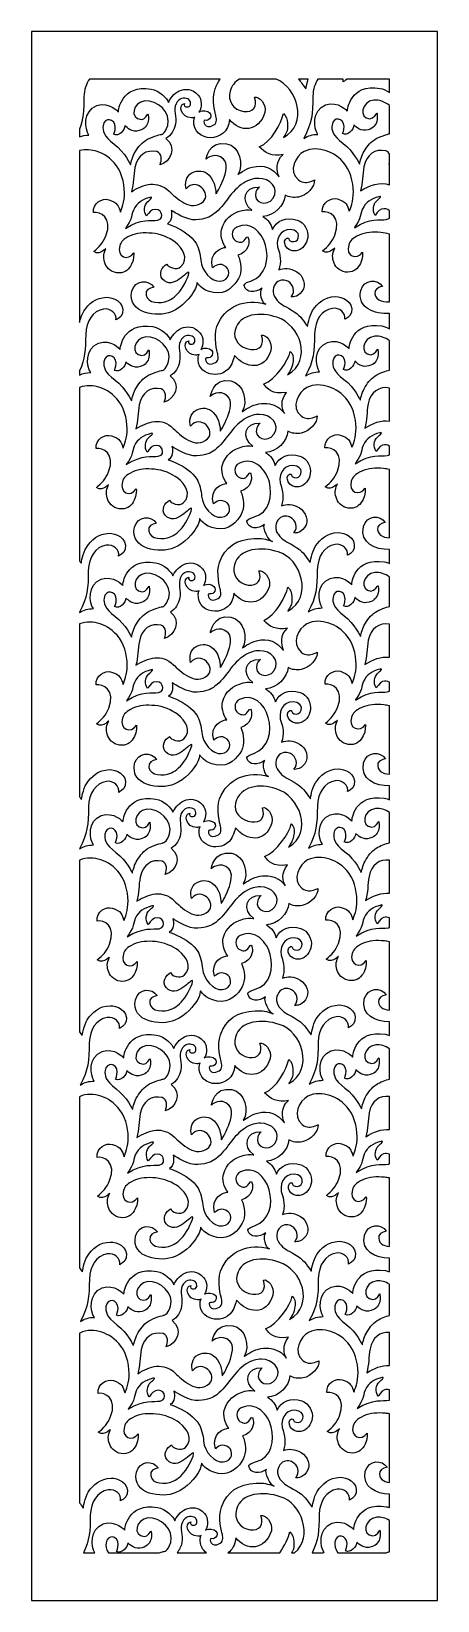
# Model space of a CAD drawing. Header units: centimetres. Extents: x -1.1 to 1.1, y -4.26 to 4.26.
import ezdxf

# ---------------------------------------------------------------- set-up
doc = ezdxf.new("R2010")
doc.units = ezdxf.units.CM
doc.header["$MEASUREMENT"] = 0
doc.layers.add('Layer 1', color=7, linetype='Continuous')

msp = doc.modelspace()

# ---------------------------------------------------------------- linework, layer by layer
at = {"layer": 'Layer 1', "color": 242}
for points, knots in [([(-1.10284, 4.26054), (-1.10284, 4.26054), (1.10285, 4.26054), (1.10285, 4.26054), (1.10285, 4.26054), (1.10285, 4.26054), (1.10285, -4.26054), (1.10285, -4.26054), (1.10285, -4.26054), (1.10285, -4.26054), (-1.10284, -4.26054), (-1.10284, -4.26054), (-1.10284, -4.26054), (-1.10284, -4.26054), (-1.10284, 4.26054), (-1.10284, 4.26054)], [0, 0, 0, 0, 0.2, 0.2, 0.2, 0.2, 0.4, 0.4, 0.4, 0.4, 0.6, 0.6, 0.6, 0.6, 1, 1, 1, 1]), ([(-0.16031, 3.77846), (-0.13431, 3.7698), (-0.1118, 3.80933), (-0.14525, 3.82577), (-0.14525, 3.82577), (-0.16731, 3.83408), (-0.1876, 3.82816), (-0.19275, 3.82278), (-0.19275, 3.82278), (-0.17591, 3.84905), (-0.17593, 3.8903), (-0.19719, 3.91433), (-0.19719, 3.91433), (-0.23076, 3.95228), (-0.26609, 3.95), (-0.29973, 3.93805), (-0.29973, 3.93805), (-0.32724, 3.92509), (-0.35223, 3.89367), (-0.35855, 3.87497), (-0.35855, 3.87497), (-0.36594, 3.89662), (-0.40728, 3.93985), (-0.45222, 3.94718), (-0.45222, 3.94718), (-0.61564, 3.9738), (-0.63057, 3.83136), (-0.63031, 3.82365), (-0.63031, 3.82365), (-0.63037, 3.82371), (-0.67921, 3.88058), (-0.74796, 3.85769), (-0.74796, 3.85769), (-0.82421, 3.82761), (-0.8134, 3.72758), (-0.79027, 3.69754), (-0.79027, 3.69754), (-0.80978, 3.69673), (-0.82554, 3.69441), (-0.84115, 3.68847), (-0.84115, 3.68847), (-0.84115, 3.68847), (-0.84115, 3.72981), (-0.84115, 3.72981), (-0.84115, 3.72981), (-0.82051, 3.78405), (-0.81767, 3.83146), (-0.81759, 3.90449), (-0.81759, 3.90449), (-0.81596, 3.94362), (-0.80548, 3.97693), (-0.78727, 4.0012), (-0.78727, 4.0012), (-0.56656, 4.0012), (-0.32986, 4.0012), (-0.07816, 4.0012), (-0.07816, 4.0012), (-0.08872, 3.98612), (-0.09768, 3.96868), (-0.10517, 3.94871), (-0.10517, 3.94871), (-0.12626, 3.89377), (-0.10182, 3.80506), (-0.10182, 3.80506), (-0.10182, 3.80506), (-0.09873, 3.79134), (-0.09118, 3.76507), (-0.11198, 3.75221), (-0.11198, 3.75221), (-0.16512, 3.72267), (-0.17488, 3.7781), (-0.16031, 3.77846)], [0, 0, 0, 0, 0.0526316, 0.0526316, 0.0526316, 0.0526316, 0.1052632, 0.1052632, 0.1052632, 0.1052632, 0.1578947, 0.1578947, 0.1578947, 0.1578947, 0.2105263, 0.2105263, 0.2105263, 0.2105263, 0.2631579, 0.2631579, 0.2631579, 0.2631579, 0.3157895, 0.3157895, 0.3157895, 0.3157895, 0.3684211, 0.3684211, 0.3684211, 0.3684211, 0.4210526, 0.4210526, 0.4210526, 0.4210526, 0.4736842, 0.4736842, 0.4736842, 0.4736842, 0.5263158, 0.5263158, 0.5263158, 0.5263158, 0.5789474, 0.5789474, 0.5789474, 0.5789474, 0.6315789, 0.6315789, 0.6315789, 0.6315789, 0.6842105, 0.6842105, 0.6842105, 0.6842105, 0.7368421, 0.7368421, 0.7368421, 0.7368421, 0.7894737, 0.7894737, 0.7894737, 0.7894737, 0.8421053, 0.8421053, 0.8421053, 0.8421053, 0.8947368, 0.8947368, 0.8947368, 0.8947368, 1, 1, 1, 1]), ([(-0.21533, 3.79475), (-0.21799, 3.78946), (-0.21981, 3.78402), (-0.22063, 3.77876), (-0.22063, 3.77876), (-0.22914, 3.65377), (-0.03542, 3.64802), (-0.0273, 3.78136), (-0.0273, 3.78136), (0.03001, 3.70978), (0.13083, 3.7135), (0.16552, 3.81972), (0.16552, 3.81972), (0.17542, 3.86588), (0.13182, 3.90992), (0.10898, 3.9025), (0.10898, 3.9025), (0.12732, 3.85142), (0.1008, 3.81938), (0.05082, 3.82563), (0.05082, 3.82563), (-0.00898, 3.8331), (-0.03759, 3.88627), (-0.02434, 3.93514), (-0.02434, 3.93514), (-0.01596, 3.96605), (0.00308, 3.98746), (0.02801, 4.0012), (0.02801, 4.0012), (0.02801, 4.0012), (0.22551, 4.0012), (0.22551, 4.0012), (0.22551, 4.0012), (0.3425, 3.95706), (0.40082, 3.75537), (0.26549, 3.68384), (0.26549, 3.68384), (0.26549, 3.68384), (0.27051, 3.69155), (0.28236, 3.71336), (0.28236, 3.71336), (0.29061, 3.72854), (0.29453, 3.79364), (0.26575, 3.81427), (0.26575, 3.81427), (0.25504, 3.76315), (0.19964, 3.65911), (0.13467, 3.63385), (0.13467, 3.63385), (0.16273, 3.60192), (0.2053, 3.57889), (0.26436, 3.59169), (0.26436, 3.59169), (0.22168, 3.55459), (0.22908, 3.50479), (0.24275, 3.46987), (0.24275, 3.46987), (0.20357, 3.5191), (0.16321, 3.53871), (0.09595, 3.52365), (0.09595, 3.52365), (0.06009, 3.51395), (0.01895, 3.4843), (0.01895, 3.4843), (0.01895, 3.4843), (0.05024, 3.53457), (0.02847, 3.63857), (-0.04346, 3.65066), (-0.04346, 3.65066), (-0.14282, 3.669), (-0.15353, 3.56609), (-0.15435, 3.56661), (-0.15435, 3.56661), (-0.15639, 3.5679), (-0.10272, 3.61067), (-0.05909, 3.56694), (-0.05909, 3.56694), (-0.01162, 3.51935), (-0.09985, 3.37629), (-0.10036, 3.37846), (-0.10036, 3.37846), (-0.10229, 3.38668), (-0.10089, 3.44367), (-0.1382, 3.47938), (-0.1382, 3.47938), (-0.16559, 3.5069), (-0.19819, 3.50786), (-0.2311, 3.49244), (-0.2311, 3.49244), (-0.26673, 3.47357), (-0.26946, 3.4316), (-0.26192, 3.40489), (-0.26192, 3.40489), (-0.2055, 3.47201), (-0.1246, 3.37903), (-0.16887, 3.33715), (-0.16887, 3.33715), (-0.23574, 3.27388), (-0.32078, 3.36), (-0.35536, 3.39309), (-0.35536, 3.39309), (-0.419, 3.45402), (-0.49358, 3.43193), (-0.55898, 3.39006), (-0.55898, 3.39006), (-0.54613, 3.4344), (-0.5487, 3.47667), (-0.54032, 3.52175), (-0.54032, 3.52175), (-0.52807, 3.58768), (-0.47782, 3.6213), (-0.42116, 3.60745), (-0.42116, 3.60745), (-0.39241, 3.59587), (-0.39442, 3.56222), (-0.40415, 3.53613), (-0.40415, 3.53613), (-0.3464, 3.55198), (-0.31116, 3.63006), (-0.37209, 3.67925), (-0.37209, 3.67925), (-0.3436, 3.69639), (-0.3274, 3.72237), (-0.32094, 3.7564), (-0.32094, 3.7564), (-0.31337, 3.79631), (-0.33276, 3.83467), (-0.31716, 3.86669), (-0.31716, 3.86669), (-0.30155, 3.89871), (-0.27399, 3.90239), (-0.25377, 3.89391), (-0.25377, 3.89391), (-0.23356, 3.88544), (-0.23325, 3.85467), (-0.25207, 3.85036), (-0.25207, 3.85036), (-0.27088, 3.84604), (-0.27641, 3.86126), (-0.27148, 3.86826), (-0.27148, 3.86826), (-0.31056, 3.86128), (-0.28814, 3.79154), (-0.23429, 3.79097), (-0.23429, 3.79097), (-0.22722, 3.79089), (-0.22087, 3.7922), (-0.21522, 3.79461), (-0.21522, 3.79461), (-0.21522, 3.79461), (-0.21533, 3.79475), (-0.21533, 3.79475)], [0, 0, 0, 0, 0.025641, 0.025641, 0.025641, 0.025641, 0.0512821, 0.0512821, 0.0512821, 0.0512821, 0.0769231, 0.0769231, 0.0769231, 0.0769231, 0.1025641, 0.1025641, 0.1025641, 0.1025641, 0.1282051, 0.1282051, 0.1282051, 0.1282051, 0.1538462, 0.1538462, 0.1538462, 0.1538462, 0.1794872, 0.1794872, 0.1794872, 0.1794872, 0.2051282, 0.2051282, 0.2051282, 0.2051282, 0.2307692, 0.2307692, 0.2307692, 0.2307692, 0.2564103, 0.2564103, 0.2564103, 0.2564103, 0.2820513, 0.2820513, 0.2820513, 0.2820513, 0.3076923, 0.3076923, 0.3076923, 0.3076923, 0.3333333, 0.3333333, 0.3333333, 0.3333333, 0.3589744, 0.3589744, 0.3589744, 0.3589744, 0.3846154, 0.3846154, 0.3846154, 0.3846154, 0.4102564, 0.4102564, 0.4102564, 0.4102564, 0.4358974, 0.4358974, 0.4358974, 0.4358974, 0.4615385, 0.4615385, 0.4615385, 0.4615385, 0.4871795, 0.4871795, 0.4871795, 0.4871795, 0.5128205, 0.5128205, 0.5128205, 0.5128205, 0.5384615, 0.5384615, 0.5384615, 0.5384615, 0.5641026, 0.5641026, 0.5641026, 0.5641026, 0.5897436, 0.5897436, 0.5897436, 0.5897436, 0.6153846, 0.6153846, 0.6153846, 0.6153846, 0.6410256, 0.6410256, 0.6410256, 0.6410256, 0.6666667, 0.6666667, 0.6666667, 0.6666667, 0.6923077, 0.6923077, 0.6923077, 0.6923077, 0.7179487, 0.7179487, 0.7179487, 0.7179487, 0.7435897, 0.7435897, 0.7435897, 0.7435897, 0.7692308, 0.7692308, 0.7692308, 0.7692308, 0.7948718, 0.7948718, 0.7948718, 0.7948718, 0.8205128, 0.8205128, 0.8205128, 0.8205128, 0.8461538, 0.8461538, 0.8461538, 0.8461538, 0.8717949, 0.8717949, 0.8717949, 0.8717949, 0.8974359, 0.8974359, 0.8974359, 0.8974359, 0.9230769, 0.9230769, 0.9230769, 0.9230769, 0.9487179, 0.9487179, 0.9487179, 0.9487179, 1, 1, 1, 1]), ([(0.39982, 4.0012), (0.39126, 3.97493), (0.38732, 3.94779), (0.38732, 3.94779), (0.38732, 3.94779), (0.37098, 3.97066), (0.36083, 3.98681), (0.34749, 4.0012), (0.34749, 4.0012), (0.34749, 4.0012), (0.39982, 4.0012), (0.39982, 4.0012)], [0, 0, 0, 0, 0.25, 0.25, 0.25, 0.25, 0.5, 0.5, 0.5, 0.5, 1, 1, 1, 1]), ([(0.84116, 3.92859), (0.82623, 3.93942), (0.80873, 3.94818), (0.79066, 3.95112), (0.79066, 3.95112), (0.62724, 3.97775), (0.61231, 3.8353), (0.61256, 3.82759), (0.61256, 3.82759), (0.6125, 3.82766), (0.56366, 3.88453), (0.49492, 3.86164), (0.49492, 3.86164), (0.41867, 3.83156), (0.42948, 3.73153), (0.4526, 3.70149), (0.4526, 3.70149), (0.42278, 3.70025), (0.4017, 3.69548), (0.37656, 3.67963), (0.37656, 3.67963), (0.42031, 3.76074), (0.42519, 3.81247), (0.42529, 3.90843), (0.42529, 3.90843), (0.42683, 3.94548), (0.4363, 3.97732), (0.45277, 4.0012), (0.45277, 4.0012), (0.45277, 4.0012), (0.58988, 4.0012), (0.58988, 4.0012), (0.58988, 4.0012), (0.59058, 3.99659), (0.59059, 3.99187), (0.58982, 3.98715), (0.58982, 3.98715), (0.58982, 3.98715), (0.60103, 3.99204), (0.61096, 4.0012), (0.61096, 4.0012), (0.61096, 4.0012), (0.84116, 4.0012), (0.84116, 4.0012), (0.84116, 4.0012), (0.84116, 4.0012), (0.84116, 3.92859), (0.84116, 3.92859)], [0, 0, 0, 0, 0.0769231, 0.0769231, 0.0769231, 0.0769231, 0.1538462, 0.1538462, 0.1538462, 0.1538462, 0.2307692, 0.2307692, 0.2307692, 0.2307692, 0.3076923, 0.3076923, 0.3076923, 0.3076923, 0.3846154, 0.3846154, 0.3846154, 0.3846154, 0.4615385, 0.4615385, 0.4615385, 0.4615385, 0.5384615, 0.5384615, 0.5384615, 0.5384615, 0.6153846, 0.6153846, 0.6153846, 0.6153846, 0.6923077, 0.6923077, 0.6923077, 0.6923077, 0.7692308, 0.7692308, 0.7692308, 0.7692308, 0.8461538, 0.8461538, 0.8461538, 0.8461538, 1, 1, 1, 1]), ([(-0.56462, 3.53607), (-0.56462, 3.53607), (-0.59476, 3.60496), (-0.65354, 3.64854), (-0.65354, 3.64854), (-0.71231, 3.69212), (-0.7165, 3.72253), (-0.71347, 3.7475), (-0.71347, 3.7475), (-0.70747, 3.79688), (-0.64847, 3.78897), (-0.64751, 3.73992), (-0.64751, 3.73992), (-0.64714, 3.721), (-0.65664, 3.7017), (-0.65664, 3.7017), (-0.65664, 3.7017), (-0.6299, 3.68594), (-0.59531, 3.72335), (-0.59476, 3.74836), (-0.59476, 3.74836), (-0.59476, 3.74836), (-0.56538, 3.71462), (-0.52996, 3.71954), (-0.52996, 3.71954), (-0.49455, 3.72446), (-0.47874, 3.74287), (-0.47089, 3.76474), (-0.47089, 3.76474), (-0.46304, 3.78661), (-0.46968, 3.8135), (-0.46968, 3.8135), (-0.46968, 3.8135), (-0.46968, 3.8135), (-0.48707, 3.78092), (-0.50736, 3.7821), (-0.50736, 3.7821), (-0.56969, 3.78573), (-0.55315, 3.87607), (-0.4864, 3.88319), (-0.4864, 3.88319), (-0.41859, 3.89043), (-0.34222, 3.81786), (-0.36269, 3.74976), (-0.36269, 3.74976), (-0.37782, 3.6994), (-0.40106, 3.70077), (-0.40106, 3.70077), (-0.40106, 3.70077), (-0.40106, 3.70077), (-0.45631, 3.68641), (-0.48325, 3.66822), (-0.48325, 3.66822), (-0.51018, 3.65004), (-0.52765, 3.62616), (-0.54403, 3.59699), (-0.54403, 3.59699), (-0.55534, 3.57684), (-0.56462, 3.53607), (-0.56462, 3.53607)], [0, 0, 0, 0, 0.0625, 0.0625, 0.0625, 0.0625, 0.125, 0.125, 0.125, 0.125, 0.1875, 0.1875, 0.1875, 0.1875, 0.25, 0.25, 0.25, 0.25, 0.3125, 0.3125, 0.3125, 0.3125, 0.375, 0.375, 0.375, 0.375, 0.4375, 0.4375, 0.4375, 0.4375, 0.5, 0.5, 0.5, 0.5, 0.5625, 0.5625, 0.5625, 0.5625, 0.625, 0.625, 0.625, 0.625, 0.6875, 0.6875, 0.6875, 0.6875, 0.75, 0.75, 0.75, 0.75, 0.8125, 0.8125, 0.8125, 0.8125, 0.875, 0.875, 0.875, 0.875, 1, 1, 1, 1]), ([(0.67825, 3.54002), (0.67825, 3.54002), (0.64811, 3.60891), (0.58934, 3.65249), (0.58934, 3.65249), (0.53057, 3.69607), (0.52638, 3.72648), (0.52941, 3.75144), (0.52941, 3.75144), (0.53541, 3.80082), (0.5944, 3.79291), (0.59537, 3.74387), (0.59537, 3.74387), (0.59574, 3.72494), (0.58623, 3.70565), (0.58623, 3.70565), (0.58623, 3.70565), (0.61298, 3.68988), (0.64756, 3.72729), (0.64811, 3.7523), (0.64811, 3.7523), (0.64811, 3.7523), (0.6775, 3.71856), (0.71291, 3.72348), (0.71291, 3.72348), (0.74833, 3.7284), (0.76414, 3.74681), (0.77199, 3.76868), (0.77199, 3.76868), (0.77984, 3.79055), (0.77319, 3.81744), (0.77319, 3.81744), (0.77319, 3.81744), (0.77319, 3.81744), (0.7558, 3.78486), (0.73552, 3.78604), (0.73552, 3.78604), (0.67318, 3.78968), (0.68973, 3.88001), (0.75648, 3.88714), (0.75648, 3.88714), (0.78598, 3.89029), (0.8171, 3.87832), (0.84116, 3.8582), (0.84116, 3.8582), (0.84116, 3.8582), (0.84116, 3.70454), (0.84116, 3.70454), (0.84116, 3.70454), (0.83488, 3.70287), (0.78485, 3.6892), (0.75963, 3.67217), (0.75963, 3.67217), (0.73269, 3.65398), (0.71523, 3.63011), (0.69885, 3.60094), (0.69885, 3.60094), (0.68753, 3.58079), (0.67825, 3.54002), (0.67825, 3.54002)], [0, 0, 0, 0, 0.0625, 0.0625, 0.0625, 0.0625, 0.125, 0.125, 0.125, 0.125, 0.1875, 0.1875, 0.1875, 0.1875, 0.25, 0.25, 0.25, 0.25, 0.3125, 0.3125, 0.3125, 0.3125, 0.375, 0.375, 0.375, 0.375, 0.4375, 0.4375, 0.4375, 0.4375, 0.5, 0.5, 0.5, 0.5, 0.5625, 0.5625, 0.5625, 0.5625, 0.625, 0.625, 0.625, 0.625, 0.6875, 0.6875, 0.6875, 0.6875, 0.75, 0.75, 0.75, 0.75, 0.8125, 0.8125, 0.8125, 0.8125, 0.875, 0.875, 0.875, 0.875, 1, 1, 1, 1]), ([(-0.15079, 2.48859), (-0.1248, 2.47994), (-0.10229, 2.51947), (-0.13573, 2.53591), (-0.13573, 2.53591), (-0.1578, 2.54422), (-0.17808, 2.53829), (-0.18323, 2.53292), (-0.18323, 2.53292), (-0.16639, 2.55918), (-0.16642, 2.60044), (-0.18768, 2.62446), (-0.18768, 2.62446), (-0.22124, 2.66241), (-0.25658, 2.66014), (-0.29021, 2.64819), (-0.29021, 2.64819), (-0.31772, 2.63523), (-0.34271, 2.6038), (-0.34904, 2.58511), (-0.34904, 2.58511), (-0.35642, 2.60675), (-0.39777, 2.64999), (-0.44271, 2.65731), (-0.44271, 2.65731), (-0.60612, 2.68394), (-0.62106, 2.54149), (-0.6208, 2.53378), (-0.6208, 2.53378), (-0.62086, 2.53385), (-0.6697, 2.59072), (-0.73844, 2.56783), (-0.73844, 2.56783), (-0.8147, 2.53774), (-0.80389, 2.43772), (-0.78076, 2.40768), (-0.78076, 2.40768), (-0.80422, 2.4067), (-0.82228, 2.40354), (-0.84115, 2.39452), (-0.84115, 2.39452), (-0.84115, 2.39452), (-0.84115, 2.41721), (-0.84115, 2.41721), (-0.84115, 2.41721), (-0.81183, 2.48168), (-0.80816, 2.5316), (-0.80808, 2.61462), (-0.80808, 2.61462), (-0.80499, 2.68889), (-0.77001, 2.74222), (-0.7108, 2.75249), (-0.7108, 2.75249), (-0.67105, 2.75937), (-0.63814, 2.7264), (-0.64354, 2.69334), (-0.64354, 2.69334), (-0.64354, 2.69334), (-0.61321, 2.70659), (-0.60811, 2.73026), (-0.60811, 2.73026), (-0.59489, 2.79171), (-0.66125, 2.81803), (-0.6947, 2.81681), (-0.6947, 2.81681), (-0.75422, 2.81465), (-0.79126, 2.78161), (-0.81862, 2.74056), (-0.81862, 2.74056), (-0.82941, 2.72438), (-0.83679, 2.69864), (-0.84115, 2.67942), (-0.84115, 2.67942), (-0.84115, 3.0299), (-0.84115, 3.33702), (-0.84115, 3.61331), (-0.84115, 3.61331), (-0.80897, 3.62215), (-0.77526, 3.61798), (-0.74517, 3.60804), (-0.74517, 3.60804), (-0.70744, 3.59558), (-0.67434, 3.57584), (-0.64025, 3.53093), (-0.64025, 3.53093), (-0.60616, 3.48603), (-0.5946, 3.41369), (-0.59767, 3.36666), (-0.59767, 3.36666), (-0.60075, 3.31964), (-0.61977, 3.2797), (-0.61977, 3.2797), (-0.61977, 3.2797), (-0.62885, 3.31128), (-0.63593, 3.332), (-0.6828, 3.34663), (-0.6828, 3.34663), (-0.71705, 3.35733), (-0.77197, 3.32735), (-0.76596, 3.27652), (-0.76596, 3.27652), (-0.72995, 3.28358), (-0.65859, 3.24979), (-0.69814, 3.15013), (-0.69814, 3.15013), (-0.71278, 3.11325), (-0.73541, 3.08834), (-0.76433, 3.06519), (-0.76433, 3.06519), (-0.72766, 3.03746), (-0.68868, 3.09691), (-0.69976, 3.07597), (-0.69976, 3.07597), (-0.71367, 3.04968), (-0.71258, 3.02632), (-0.70245, 2.99836), (-0.70245, 2.99836), (-0.69367, 2.9741), (-0.6624, 2.94721), (-0.62679, 2.94879), (-0.62679, 2.94879), (-0.59117, 2.95037), (-0.57347, 2.96932), (-0.5589, 2.99617), (-0.5589, 2.99617), (-0.54433, 3.02302), (-0.54744, 3.05738), (-0.54744, 3.05738), (-0.54744, 3.05738), (-0.57752, 3.01111), (-0.64166, 3.0365), (-0.62292, 3.09662), (-0.62292, 3.09662), (-0.61589, 3.11917), (-0.60241, 3.1339), (-0.56639, 3.1503), (-0.56639, 3.1503), (-0.53037, 3.1667), (-0.49236, 3.16841), (-0.44784, 3.16451), (-0.44784, 3.16451), (-0.40331, 3.16061), (-0.35484, 3.14052), (-0.32287, 3.1159), (-0.32287, 3.1159), (-0.281, 3.08365), (-0.24631, 3.02775), (-0.29069, 2.98348), (-0.29069, 2.98348), (-0.31312, 2.96109), (-0.36535, 2.98065), (-0.36685, 2.99695), (-0.36685, 2.99695), (-0.39411, 2.98192), (-0.41421, 2.94494), (-0.39082, 2.91538), (-0.39082, 2.91538), (-0.33176, 2.8497), (-0.25477, 2.96766), (-0.24714, 2.9513), (-0.24714, 2.9513), (-0.24329, 2.94428), (-0.27378, 2.87628), (-0.29931, 2.84607), (-0.29931, 2.84607), (-0.32503, 2.81565), (-0.35013, 2.80062), (-0.37835, 2.79213), (-0.37835, 2.79213), (-0.42335, 2.78047), (-0.49075, 2.79224), (-0.4788, 2.84726), (-0.4788, 2.84726), (-0.47231, 2.86691), (-0.43875, 2.87173), (-0.43875, 2.87173), (-0.43875, 2.87173), (-0.46701, 2.91358), (-0.53861, 2.91354), (-0.55764, 2.84937), (-0.55764, 2.84937), (-0.58323, 2.72639), (-0.41768, 2.70612), (-0.34288, 2.73757), (-0.34288, 2.73757), (-0.2797, 2.76413), (-0.23933, 2.81806), (-0.22207, 2.84579), (-0.22207, 2.84579), (-0.20482, 2.87352), (-0.20531, 2.89501), (-0.2041, 2.89685), (-0.2041, 2.89685), (-0.20289, 2.89868), (-0.18279, 2.85435), (-0.11382, 2.84199), (-0.11382, 2.84199), (-0.04486, 2.82962), (0.00102, 2.88046), (0.02214, 2.91944), (0.02214, 2.91944), (0.04071, 2.95371), (0.03715, 3.00795), (0.01863, 3.04554), (0.01863, 3.04554), (0.07627, 3.06318), (0.08041, 3.11163), (0.07706, 3.12932), (0.07706, 3.12932), (0.07371, 3.14701), (0.07213, 3.15421), (0.05788, 3.132), (0.05788, 3.132), (0.04363, 3.10979), (0.02516, 3.11179), (0.00472, 3.12409), (0.00472, 3.12409), (-0.01571, 3.13639), (-0.02229, 3.18122), (0.01204, 3.19781), (0.01204, 3.19781), (0.16017, 3.26773), (0.25475, 2.96428), (0.08908, 2.90441), (0.08908, 2.90441), (0.04763, 2.89337), (0.05278, 2.88107), (0.05278, 2.88107), (0.05278, 2.88107), (0.0623, 2.83837), (0.11273, 2.83956), (0.14965, 2.86606), (0.14965, 2.86606), (0.13169, 2.84871), (0.15017, 2.7793), (0.1698, 2.78005), (0.1698, 2.78005), (0.06167, 2.81368), (-0.05435, 2.76904), (-0.09566, 2.65884), (-0.09566, 2.65884), (-0.11675, 2.60391), (-0.09231, 2.51519), (-0.09231, 2.51519), (-0.09231, 2.51519), (-0.08921, 2.50147), (-0.08167, 2.47521), (-0.10246, 2.46235), (-0.10246, 2.46235), (-0.15561, 2.43281), (-0.16537, 2.48824), (-0.15079, 2.48859)], [0, 0, 0, 0, 0.015625, 0.015625, 0.015625, 0.015625, 0.03125, 0.03125, 0.03125, 0.03125, 0.046875, 0.046875, 0.046875, 0.046875, 0.0625, 0.0625, 0.0625, 0.0625, 0.078125, 0.078125, 0.078125, 0.078125, 0.09375, 0.09375, 0.09375, 0.09375, 0.109375, 0.109375, 0.109375, 0.109375, 0.125, 0.125, 0.125, 0.125, 0.140625, 0.140625, 0.140625, 0.140625, 0.15625, 0.15625, 0.15625, 0.15625, 0.171875, 0.171875, 0.171875, 0.171875, 0.1875, 0.1875, 0.1875, 0.1875, 0.203125, 0.203125, 0.203125, 0.203125, 0.21875, 0.21875, 0.21875, 0.21875, 0.234375, 0.234375, 0.234375, 0.234375, 0.25, 0.25, 0.25, 0.25, 0.265625, 0.265625, 0.265625, 0.265625, 0.28125, 0.28125, 0.28125, 0.28125, 0.296875, 0.296875, 0.296875, 0.296875, 0.3125, 0.3125, 0.3125, 0.3125, 0.328125, 0.328125, 0.328125, 0.328125, 0.34375, 0.34375, 0.34375, 0.34375, 0.359375, 0.359375, 0.359375, 0.359375, 0.375, 0.375, 0.375, 0.375, 0.390625, 0.390625, 0.390625, 0.390625, 0.40625, 0.40625, 0.40625, 0.40625, 0.421875, 0.421875, 0.421875, 0.421875, 0.4375, 0.4375, 0.4375, 0.4375, 0.453125, 0.453125, 0.453125, 0.453125, 0.46875, 0.46875, 0.46875, 0.46875, 0.484375, 0.484375, 0.484375, 0.484375, 0.5, 0.5, 0.5, 0.5, 0.515625, 0.515625, 0.515625, 0.515625, 0.53125, 0.53125, 0.53125, 0.53125, 0.546875, 0.546875, 0.546875, 0.546875, 0.5625, 0.5625, 0.5625, 0.5625, 0.578125, 0.578125, 0.578125, 0.578125, 0.59375, 0.59375, 0.59375, 0.59375, 0.609375, 0.609375, 0.609375, 0.609375, 0.625, 0.625, 0.625, 0.625, 0.640625, 0.640625, 0.640625, 0.640625, 0.65625, 0.65625, 0.65625, 0.65625, 0.671875, 0.671875, 0.671875, 0.671875, 0.6875, 0.6875, 0.6875, 0.6875, 0.703125, 0.703125, 0.703125, 0.703125, 0.71875, 0.71875, 0.71875, 0.71875, 0.734375, 0.734375, 0.734375, 0.734375, 0.75, 0.75, 0.75, 0.75, 0.765625, 0.765625, 0.765625, 0.765625, 0.78125, 0.78125, 0.78125, 0.78125, 0.796875, 0.796875, 0.796875, 0.796875, 0.8125, 0.8125, 0.8125, 0.8125, 0.828125, 0.828125, 0.828125, 0.828125, 0.84375, 0.84375, 0.84375, 0.84375, 0.859375, 0.859375, 0.859375, 0.859375, 0.875, 0.875, 0.875, 0.875, 0.890625, 0.890625, 0.890625, 0.890625, 0.90625, 0.90625, 0.90625, 0.90625, 0.921875, 0.921875, 0.921875, 0.921875, 0.9375, 0.9375, 0.9375, 0.9375, 0.953125, 0.953125, 0.953125, 0.953125, 0.96875, 0.96875, 0.96875, 0.96875, 1, 1, 1, 1]), ([(0.84116, 2.6451), (0.82852, 2.6529), (0.81453, 2.65892), (0.80017, 2.66126), (0.80017, 2.66126), (0.63675, 2.68788), (0.62182, 2.54544), (0.62208, 2.53773), (0.62208, 2.53773), (0.62202, 2.53779), (0.57318, 2.59466), (0.50443, 2.57177), (0.50443, 2.57177), (0.42818, 2.54169), (0.43899, 2.44166), (0.46212, 2.41162), (0.46212, 2.41162), (0.4323, 2.41038), (0.41121, 2.40562), (0.38607, 2.38977), (0.38607, 2.38977), (0.42982, 2.47088), (0.4347, 2.5226), (0.4348, 2.61857), (0.4348, 2.61857), (0.43789, 2.69283), (0.47287, 2.74617), (0.53208, 2.75643), (0.53208, 2.75643), (0.57183, 2.76332), (0.60474, 2.73035), (0.59933, 2.69728), (0.59933, 2.69728), (0.59933, 2.69728), (0.62967, 2.71054), (0.63476, 2.73421), (0.63476, 2.73421), (0.64799, 2.79565), (0.58162, 2.82198), (0.54818, 2.82076), (0.54818, 2.82076), (0.48866, 2.81859), (0.45162, 2.78556), (0.42425, 2.74451), (0.42425, 2.74451), (0.40527, 2.71603), (0.39683, 2.65792), (0.39683, 2.65792), (0.39683, 2.65792), (0.36616, 2.70085), (0.35731, 2.7201), (0.30824, 2.74844), (0.30824, 2.74844), (0.26394, 2.77403), (0.24744, 2.77958), (0.22386, 2.80945), (0.22386, 2.80945), (0.20029, 2.83931), (0.20729, 2.87607), (0.2276, 2.89626), (0.2276, 2.89626), (0.24792, 2.91646), (0.27593, 2.91052), (0.28937, 2.90349), (0.28937, 2.90349), (0.3188, 2.88808), (0.33302, 2.84815), (0.30765, 2.81863), (0.30765, 2.81863), (0.30765, 2.81863), (0.34112, 2.81296), (0.36643, 2.84838), (0.36643, 2.84838), (0.39174, 2.8838), (0.37432, 2.93344), (0.33777, 2.95506), (0.33777, 2.95506), (0.30208, 2.97618), (0.26855, 2.97714), (0.24037, 2.96604), (0.24037, 2.96604), (0.25537, 3.0093), (0.24921, 3.04519), (0.2338, 3.09102), (0.2338, 3.09102), (0.22398, 3.15017), (0.26526, 3.20017), (0.32415, 3.18072), (0.32415, 3.18072), (0.34554, 3.17138), (0.35122, 3.15584), (0.34641, 3.13972), (0.34641, 3.13972), (0.34161, 3.12361), (0.32856, 3.11585), (0.30888, 3.11946), (0.30888, 3.11946), (0.28919, 3.12308), (0.3009, 3.14206), (0.28467, 3.1379), (0.28467, 3.1379), (0.25523, 3.12524), (0.27866, 3.06003), (0.33474, 3.06935), (0.33474, 3.06935), (0.36942, 3.07512), (0.39223, 3.10758), (0.39731, 3.14169), (0.39731, 3.14169), (0.4024, 3.1758), (0.38068, 3.2234), (0.34114, 3.23566), (0.34114, 3.23566), (0.28033, 3.25593), (0.22641, 3.23309), (0.20709, 3.18451), (0.20709, 3.18451), (0.19831, 3.21729), (0.183, 3.23661), (0.15391, 3.25534), (0.15391, 3.25534), (0.21599, 3.25958), (0.27195, 3.31638), (0.27558, 3.37185), (0.27558, 3.37185), (0.2933, 3.35836), (0.32374, 3.35662), (0.34743, 3.36085), (0.34743, 3.36085), (0.39185, 3.36726), (0.4384, 3.42032), (0.43375, 3.45385), (0.43375, 3.45385), (0.43345, 3.45425), (0.42566, 3.44981), (0.41773, 3.4472), (0.41773, 3.4472), (0.39321, 3.43914), (0.37285, 3.43496), (0.34743, 3.45398), (0.34743, 3.45398), (0.2891, 3.50284), (0.33242, 3.58475), (0.3776, 3.60789), (0.3776, 3.60789), (0.41656, 3.62784), (0.45998, 3.62445), (0.49771, 3.61199), (0.49771, 3.61199), (0.53544, 3.59953), (0.56853, 3.57978), (0.60262, 3.53488), (0.60262, 3.53488), (0.63671, 3.48998), (0.64828, 3.41763), (0.6452, 3.37061), (0.6452, 3.37061), (0.64213, 3.32358), (0.62311, 3.28364), (0.62311, 3.28364), (0.62311, 3.28364), (0.61403, 3.31522), (0.60695, 3.33594), (0.56008, 3.35058), (0.56008, 3.35058), (0.52582, 3.36127), (0.47091, 3.3313), (0.47691, 3.28047), (0.47691, 3.28047), (0.51292, 3.28753), (0.58428, 3.25374), (0.54474, 3.15408), (0.54474, 3.15408), (0.5301, 3.1172), (0.50747, 3.09228), (0.47854, 3.06914), (0.47854, 3.06914), (0.51521, 3.04141), (0.55419, 3.10086), (0.54311, 3.07991), (0.54311, 3.07991), (0.52921, 3.05362), (0.5303, 3.03026), (0.54043, 3.0023), (0.54043, 3.0023), (0.54921, 2.97804), (0.58048, 2.95115), (0.61609, 2.95273), (0.61609, 2.95273), (0.6517, 2.95432), (0.66941, 2.97326), (0.68398, 3.00012), (0.68398, 3.00012), (0.69855, 3.02697), (0.69544, 3.06133), (0.69544, 3.06133), (0.69544, 3.06133), (0.66535, 3.01506), (0.60122, 3.04045), (0.61996, 3.10057), (0.61996, 3.10057), (0.62699, 3.12312), (0.64047, 3.13785), (0.67649, 3.15425), (0.67649, 3.15425), (0.71251, 3.17064), (0.75051, 3.17235), (0.79504, 3.16846), (0.79504, 3.16846), (0.81023, 3.16713), (0.82587, 3.16391), (0.84116, 3.15928), (0.84116, 3.15928), (0.84116, 3.15928), (0.84116, 2.79233), (0.84116, 2.79233), (0.84116, 2.79233), (0.79965, 2.78941), (0.75407, 2.80516), (0.76407, 2.85121), (0.76407, 2.85121), (0.77057, 2.87085), (0.80412, 2.87568), (0.80412, 2.87568), (0.80412, 2.87568), (0.77586, 2.91753), (0.70427, 2.91748), (0.68524, 2.85331), (0.68524, 2.85331), (0.66522, 2.75711), (0.76218, 2.72376), (0.84116, 2.72886), (0.84116, 2.72886), (0.84116, 2.72886), (0.84116, 2.6451), (0.84116, 2.6451)], [0, 0, 0, 0, 0.0166667, 0.0166667, 0.0166667, 0.0166667, 0.0333333, 0.0333333, 0.0333333, 0.0333333, 0.05, 0.05, 0.05, 0.05, 0.0666667, 0.0666667, 0.0666667, 0.0666667, 0.0833333, 0.0833333, 0.0833333, 0.0833333, 0.1, 0.1, 0.1, 0.1, 0.1166667, 0.1166667, 0.1166667, 0.1166667, 0.1333333, 0.1333333, 0.1333333, 0.1333333, 0.15, 0.15, 0.15, 0.15, 0.1666667, 0.1666667, 0.1666667, 0.1666667, 0.1833333, 0.1833333, 0.1833333, 0.1833333, 0.2, 0.2, 0.2, 0.2, 0.2166667, 0.2166667, 0.2166667, 0.2166667, 0.2333333, 0.2333333, 0.2333333, 0.2333333, 0.25, 0.25, 0.25, 0.25, 0.2666667, 0.2666667, 0.2666667, 0.2666667, 0.2833333, 0.2833333, 0.2833333, 0.2833333, 0.3, 0.3, 0.3, 0.3, 0.3166667, 0.3166667, 0.3166667, 0.3166667, 0.3333333, 0.3333333, 0.3333333, 0.3333333, 0.35, 0.35, 0.35, 0.35, 0.3666667, 0.3666667, 0.3666667, 0.3666667, 0.3833333, 0.3833333, 0.3833333, 0.3833333, 0.4, 0.4, 0.4, 0.4, 0.4166667, 0.4166667, 0.4166667, 0.4166667, 0.4333333, 0.4333333, 0.4333333, 0.4333333, 0.45, 0.45, 0.45, 0.45, 0.4666667, 0.4666667, 0.4666667, 0.4666667, 0.4833333, 0.4833333, 0.4833333, 0.4833333, 0.5, 0.5, 0.5, 0.5, 0.5166667, 0.5166667, 0.5166667, 0.5166667, 0.5333333, 0.5333333, 0.5333333, 0.5333333, 0.55, 0.55, 0.55, 0.55, 0.5666667, 0.5666667, 0.5666667, 0.5666667, 0.5833333, 0.5833333, 0.5833333, 0.5833333, 0.6, 0.6, 0.6, 0.6, 0.6166667, 0.6166667, 0.6166667, 0.6166667, 0.6333333, 0.6333333, 0.6333333, 0.6333333, 0.65, 0.65, 0.65, 0.65, 0.6666667, 0.6666667, 0.6666667, 0.6666667, 0.6833333, 0.6833333, 0.6833333, 0.6833333, 0.7, 0.7, 0.7, 0.7, 0.7166667, 0.7166667, 0.7166667, 0.7166667, 0.7333333, 0.7333333, 0.7333333, 0.7333333, 0.75, 0.75, 0.75, 0.75, 0.7666667, 0.7666667, 0.7666667, 0.7666667, 0.7833333, 0.7833333, 0.7833333, 0.7833333, 0.8, 0.8, 0.8, 0.8, 0.8166667, 0.8166667, 0.8166667, 0.8166667, 0.8333333, 0.8333333, 0.8333333, 0.8333333, 0.85, 0.85, 0.85, 0.85, 0.8666667, 0.8666667, 0.8666667, 0.8666667, 0.8833333, 0.8833333, 0.8833333, 0.8833333, 0.9, 0.9, 0.9, 0.9, 0.9166667, 0.9166667, 0.9166667, 0.9166667, 0.9333333, 0.9333333, 0.9333333, 0.9333333, 0.95, 0.95, 0.95, 0.95, 0.9666667, 0.9666667, 0.9666667, 0.9666667, 1, 1, 1, 1]), ([(0.84116, 3.42703), (0.78937, 3.4465), (0.73394, 3.42605), (0.6839, 3.39401), (0.6839, 3.39401), (0.69675, 3.43835), (0.69418, 3.48062), (0.70255, 3.5257), (0.70255, 3.5257), (0.7148, 3.59163), (0.76505, 3.62524), (0.82172, 3.61139), (0.82172, 3.61139), (0.83139, 3.6075), (0.83757, 3.60111), (0.84116, 3.59335), (0.84116, 3.59335), (0.84116, 3.59335), (0.84116, 3.54732), (0.84116, 3.54732), (0.84116, 3.54732), (0.84042, 3.54486), (0.83961, 3.54243), (0.83873, 3.54007), (0.83873, 3.54007), (0.83954, 3.5403), (0.84035, 3.54054), (0.84116, 3.54079), (0.84116, 3.54079), (0.84116, 3.54079), (0.84116, 3.42703), (0.84116, 3.42703)], [0, 0, 0, 0, 0.1111111, 0.1111111, 0.1111111, 0.1111111, 0.2222222, 0.2222222, 0.2222222, 0.2222222, 0.3333333, 0.3333333, 0.3333333, 0.3333333, 0.4444444, 0.4444444, 0.4444444, 0.4444444, 0.5555556, 0.5555556, 0.5555556, 0.5555556, 0.6666667, 0.6666667, 0.6666667, 0.6666667, 0.7777778, 0.7777778, 0.7777778, 0.7777778, 1, 1, 1, 1]), ([(-0.34431, 3.28831), (-0.3268, 3.27973), (-0.25873, 3.23263), (-0.20914, 3.23715), (-0.20914, 3.23715), (-0.15877, 3.24174), (-0.13497, 3.25092), (-0.1116, 3.26912), (-0.1116, 3.26912), (-0.0483, 3.3184), (-0.02008, 3.39433), (0.04852, 3.4367), (0.04852, 3.4367), (0.08107, 3.45679), (0.10271, 3.46189), (0.13143, 3.46257), (0.13143, 3.46257), (0.18832, 3.46391), (0.2478, 3.40881), (0.20947, 3.35425), (0.20947, 3.35425), (0.17541, 3.30578), (0.09751, 3.32868), (0.11653, 3.38987), (0.11653, 3.38987), (0.12159, 3.40613), (0.13495, 3.41552), (0.13495, 3.41552), (0.13495, 3.41552), (0.04963, 3.42079), (0.03226, 3.33457), (0.09468, 3.28935), (0.09468, 3.28935), (0.09468, 3.28935), (0.07249, 3.2958), (0.04113, 3.28783), (0.04113, 3.28783), (-0.01533, 3.27349), (-0.05447, 3.24219), (-0.07112, 3.18367), (-0.07112, 3.18367), (-0.07749, 3.16129), (-0.06934, 3.11443), (-0.04664, 3.0868), (-0.04664, 3.0868), (-0.06796, 3.08992), (-0.14376, 3.05824), (-0.11862, 2.97619), (-0.11862, 2.97619), (-0.10918, 2.9854), (-0.07942, 3.01001), (-0.04492, 2.98147), (-0.04492, 2.98147), (-0.02257, 2.96298), (-0.02343, 2.90965), (-0.07711, 2.90414), (-0.07711, 2.90414), (-0.12438, 2.89929), (-0.17865, 2.95813), (-0.18336, 3.01872), (-0.18336, 3.01872), (-0.18566, 3.04837), (-0.19588, 3.08893), (-0.20897, 3.1101), (-0.20897, 3.1101), (-0.23255, 3.14823), (-0.27899, 3.18001), (-0.32058, 3.19853), (-0.32058, 3.19853), (-0.35024, 3.21291), (-0.36418, 3.21565), (-0.36418, 3.21565), (-0.36418, 3.21565), (-0.3394, 3.22969), (-0.33804, 3.26684), (-0.34431, 3.28831)], [0, 0, 0, 0, 0.05, 0.05, 0.05, 0.05, 0.1, 0.1, 0.1, 0.1, 0.15, 0.15, 0.15, 0.15, 0.2, 0.2, 0.2, 0.2, 0.25, 0.25, 0.25, 0.25, 0.3, 0.3, 0.3, 0.3, 0.35, 0.35, 0.35, 0.35, 0.4, 0.4, 0.4, 0.4, 0.45, 0.45, 0.45, 0.45, 0.5, 0.5, 0.5, 0.5, 0.55, 0.55, 0.55, 0.55, 0.6, 0.6, 0.6, 0.6, 0.65, 0.65, 0.65, 0.65, 0.7, 0.7, 0.7, 0.7, 0.75, 0.75, 0.75, 0.75, 0.8, 0.8, 0.8, 0.8, 0.85, 0.85, 0.85, 0.85, 0.9, 0.9, 0.9, 0.9, 1, 1, 1, 1]), ([(-0.59215, 3.19059), (-0.59215, 3.19059), (-0.57203, 3.21989), (-0.5643, 3.23808), (-0.5643, 3.23808), (-0.55657, 3.25628), (-0.5568, 3.27299), (-0.54911, 3.28979), (-0.54911, 3.28979), (-0.53023, 3.331), (-0.50093, 3.34735), (-0.45898, 3.35862), (-0.45898, 3.35862), (-0.43941, 3.36387), (-0.45583, 3.34945), (-0.47178, 3.33504), (-0.47178, 3.33504), (-0.49068, 3.31797), (-0.49578, 3.28305), (-0.47853, 3.25736), (-0.47853, 3.25736), (-0.47817, 3.25684), (-0.46035, 3.28636), (-0.44463, 3.29112), (-0.44463, 3.29112), (-0.4234, 3.29755), (-0.40293, 3.29082), (-0.39762, 3.27363), (-0.39762, 3.27363), (-0.393, 3.25869), (-0.3926, 3.23943), (-0.41877, 3.23491), (-0.41877, 3.23491), (-0.45393, 3.22884), (-0.50489, 3.24649), (-0.59215, 3.19059)], [0, 0, 0, 0, 0.1, 0.1, 0.1, 0.1, 0.2, 0.2, 0.2, 0.2, 0.3, 0.3, 0.3, 0.3, 0.4, 0.4, 0.4, 0.4, 0.5, 0.5, 0.5, 0.5, 0.6, 0.6, 0.6, 0.6, 0.7, 0.7, 0.7, 0.7, 0.8, 0.8, 0.8, 0.8, 1, 1, 1, 1]), ([(0.65073, 3.19453), (0.65073, 3.19453), (0.67084, 3.22383), (0.67858, 3.24203), (0.67858, 3.24203), (0.68631, 3.26023), (0.68607, 3.27694), (0.69377, 3.29373), (0.69377, 3.29373), (0.71265, 3.33494), (0.74195, 3.35129), (0.7839, 3.36256), (0.7839, 3.36256), (0.80346, 3.36782), (0.78705, 3.35339), (0.7711, 3.33898), (0.7711, 3.33898), (0.7522, 3.32191), (0.7471, 3.287), (0.76435, 3.26131), (0.76435, 3.26131), (0.7647, 3.26078), (0.78252, 3.29031), (0.79824, 3.29507), (0.79824, 3.29507), (0.81577, 3.30038), (0.83277, 3.29671), (0.84116, 3.28561), (0.84116, 3.28561), (0.84116, 3.28561), (0.84116, 3.24646), (0.84116, 3.24646), (0.84116, 3.24646), (0.83749, 3.24293), (0.83201, 3.24022), (0.8241, 3.23886), (0.8241, 3.23886), (0.78894, 3.23279), (0.73798, 3.25043), (0.65073, 3.19453)], [0, 0, 0, 0, 0.0909091, 0.0909091, 0.0909091, 0.0909091, 0.1818182, 0.1818182, 0.1818182, 0.1818182, 0.2727273, 0.2727273, 0.2727273, 0.2727273, 0.3636364, 0.3636364, 0.3636364, 0.3636364, 0.4545455, 0.4545455, 0.4545455, 0.4545455, 0.5454545, 0.5454545, 0.5454545, 0.5454545, 0.6363636, 0.6363636, 0.6363636, 0.6363636, 0.7272727, 0.7272727, 0.7272727, 0.7272727, 0.8181818, 0.8181818, 0.8181818, 0.8181818, 1, 1, 1, 1]), ([(-0.19221, 2.50643), (-0.19488, 2.50115), (-0.1967, 2.49571), (-0.19752, 2.49044), (-0.19752, 2.49044), (-0.2063, 2.39586), (-0.07831, 2.36529), (-0.02583, 2.43701), (-0.02583, 2.43701), (-0.01035, 2.45815), (0.00084, 2.50051), (0.00084, 2.50051), (0.00084, 2.50051), (0.05814, 2.42893), (0.1632, 2.41616), (0.1979, 2.52737), (0.1979, 2.52737), (0.20779, 2.57353), (0.16921, 2.61756), (0.14637, 2.61014), (0.14637, 2.61014), (0.16471, 2.55906), (0.1382, 2.52702), (0.08821, 2.53327), (0.08821, 2.53327), (0.02841, 2.54074), (-0.01024, 2.58893), (0.00301, 2.6378), (0.00301, 2.6378), (0.02844, 2.73159), (0.14189, 2.73794), (0.23067, 2.70783), (0.23067, 2.70783), (0.35529, 2.66874), (0.42561, 2.47576), (0.2886, 2.39552), (0.2886, 2.39552), (0.2886, 2.39552), (0.29363, 2.40323), (0.30548, 2.42504), (0.30548, 2.42504), (0.31372, 2.44022), (0.33192, 2.50128), (0.30314, 2.52191), (0.30314, 2.52191), (0.29243, 2.47079), (0.22275, 2.3708), (0.15779, 2.34554), (0.15779, 2.34554), (0.1809, 2.31924), (0.20028, 2.28805), (0.28231, 2.29943), (0.28231, 2.29943), (0.24765, 2.25771), (0.25634, 2.21082), (0.27088, 2.18528), (0.27088, 2.18528), (0.25735, 2.20406), (0.24139, 2.21786), (0.22875, 2.22451), (0.22875, 2.22451), (0.19653, 2.24148), (0.15492, 2.24503), (0.11906, 2.23533), (0.11906, 2.23533), (0.0832, 2.22564), (0.04207, 2.19598), (0.04207, 2.19598), (0.04207, 2.19598), (0.07335, 2.24626), (0.05159, 2.35026), (-0.02035, 2.36235), (-0.02035, 2.36235), (-0.11971, 2.38068), (-0.13041, 2.27778), (-0.13123, 2.2783), (-0.13123, 2.2783), (-0.13327, 2.27959), (-0.0796, 2.32236), (-0.03598, 2.27863), (-0.03598, 2.27863), (0.01149, 2.23104), (-0.07673, 2.08797), (-0.07724, 2.09015), (-0.07724, 2.09015), (-0.07917, 2.09836), (-0.07778, 2.15535), (-0.11508, 2.19106), (-0.11508, 2.19106), (-0.14248, 2.21858), (-0.17508, 2.21954), (-0.20799, 2.20412), (-0.20799, 2.20412), (-0.24362, 2.18526), (-0.24634, 2.14329), (-0.23881, 2.11658), (-0.23881, 2.11658), (-0.18239, 2.1837), (-0.10149, 2.09072), (-0.14575, 2.04883), (-0.14575, 2.04883), (-0.21262, 1.98556), (-0.29766, 2.07168), (-0.33224, 2.10478), (-0.33224, 2.10478), (-0.39589, 2.1657), (-0.47047, 2.14361), (-0.53587, 2.10175), (-0.53587, 2.10175), (-0.52301, 2.14608), (-0.52558, 2.18836), (-0.51721, 2.23343), (-0.51721, 2.23343), (-0.50496, 2.29936), (-0.45471, 2.33298), (-0.39805, 2.31913), (-0.39805, 2.31913), (-0.36929, 2.30755), (-0.37131, 2.2739), (-0.38104, 2.24781), (-0.38104, 2.24781), (-0.32328, 2.26366), (-0.28805, 2.34174), (-0.34898, 2.39093), (-0.34898, 2.39093), (-0.32049, 2.40807), (-0.30429, 2.43405), (-0.29783, 2.46808), (-0.29783, 2.46808), (-0.29026, 2.508), (-0.30965, 2.54635), (-0.29404, 2.57838), (-0.29404, 2.57838), (-0.27844, 2.6104), (-0.25088, 2.61407), (-0.23066, 2.6056), (-0.23066, 2.6056), (-0.21044, 2.59712), (-0.21013, 2.56635), (-0.22895, 2.56204), (-0.22895, 2.56204), (-0.24777, 2.55773), (-0.25329, 2.57294), (-0.24836, 2.57994), (-0.24836, 2.57994), (-0.28744, 2.57296), (-0.26503, 2.50322), (-0.21118, 2.50265), (-0.21118, 2.50265), (-0.20411, 2.50257), (-0.19775, 2.50388), (-0.1921, 2.50629), (-0.1921, 2.50629), (-0.1921, 2.50629), (-0.19221, 2.50643), (-0.19221, 2.50643)], [0, 0, 0, 0, 0.025, 0.025, 0.025, 0.025, 0.05, 0.05, 0.05, 0.05, 0.075, 0.075, 0.075, 0.075, 0.1, 0.1, 0.1, 0.1, 0.125, 0.125, 0.125, 0.125, 0.15, 0.15, 0.15, 0.15, 0.175, 0.175, 0.175, 0.175, 0.2, 0.2, 0.2, 0.2, 0.225, 0.225, 0.225, 0.225, 0.25, 0.25, 0.25, 0.25, 0.275, 0.275, 0.275, 0.275, 0.3, 0.3, 0.3, 0.3, 0.325, 0.325, 0.325, 0.325, 0.35, 0.35, 0.35, 0.35, 0.375, 0.375, 0.375, 0.375, 0.4, 0.4, 0.4, 0.4, 0.425, 0.425, 0.425, 0.425, 0.45, 0.45, 0.45, 0.45, 0.475, 0.475, 0.475, 0.475, 0.5, 0.5, 0.5, 0.5, 0.525, 0.525, 0.525, 0.525, 0.55, 0.55, 0.55, 0.55, 0.575, 0.575, 0.575, 0.575, 0.6, 0.6, 0.6, 0.6, 0.625, 0.625, 0.625, 0.625, 0.65, 0.65, 0.65, 0.65, 0.675, 0.675, 0.675, 0.675, 0.7, 0.7, 0.7, 0.7, 0.725, 0.725, 0.725, 0.725, 0.75, 0.75, 0.75, 0.75, 0.775, 0.775, 0.775, 0.775, 0.8, 0.8, 0.8, 0.8, 0.825, 0.825, 0.825, 0.825, 0.85, 0.85, 0.85, 0.85, 0.875, 0.875, 0.875, 0.875, 0.9, 0.9, 0.9, 0.9, 0.925, 0.925, 0.925, 0.925, 0.95, 0.95, 0.95, 0.95, 1, 1, 1, 1]), ([(-0.5598, 2.25435), (-0.5598, 2.25435), (-0.58994, 2.32324), (-0.64871, 2.36682), (-0.64871, 2.36682), (-0.70748, 2.4104), (-0.71167, 2.44081), (-0.70864, 2.46577), (-0.70864, 2.46577), (-0.70264, 2.51515), (-0.64365, 2.50724), (-0.64268, 2.4582), (-0.64268, 2.4582), (-0.64231, 2.43927), (-0.65181, 2.41998), (-0.65181, 2.41998), (-0.65181, 2.41998), (-0.62507, 2.40421), (-0.59049, 2.44162), (-0.58994, 2.46663), (-0.58994, 2.46663), (-0.58994, 2.46663), (-0.56055, 2.43289), (-0.52514, 2.43781), (-0.52514, 2.43781), (-0.48972, 2.44273), (-0.47391, 2.46114), (-0.46606, 2.48301), (-0.46606, 2.48301), (-0.45821, 2.50488), (-0.46486, 2.53177), (-0.46486, 2.53177), (-0.46486, 2.53177), (-0.46486, 2.53177), (-0.48225, 2.49919), (-0.50253, 2.50037), (-0.50253, 2.50037), (-0.56486, 2.50401), (-0.54832, 2.59434), (-0.48157, 2.60147), (-0.48157, 2.60147), (-0.41376, 2.6087), (-0.3374, 2.53613), (-0.35786, 2.46804), (-0.35786, 2.46804), (-0.37299, 2.41767), (-0.39623, 2.41905), (-0.39623, 2.41905), (-0.39623, 2.41905), (-0.39623, 2.41905), (-0.45148, 2.40469), (-0.47842, 2.3865), (-0.47842, 2.3865), (-0.50536, 2.36831), (-0.52282, 2.34444), (-0.5392, 2.31527), (-0.5392, 2.31527), (-0.55052, 2.29512), (-0.5598, 2.25435), (-0.5598, 2.25435)], [0, 0, 0, 0, 0.0625, 0.0625, 0.0625, 0.0625, 0.125, 0.125, 0.125, 0.125, 0.1875, 0.1875, 0.1875, 0.1875, 0.25, 0.25, 0.25, 0.25, 0.3125, 0.3125, 0.3125, 0.3125, 0.375, 0.375, 0.375, 0.375, 0.4375, 0.4375, 0.4375, 0.4375, 0.5, 0.5, 0.5, 0.5, 0.5625, 0.5625, 0.5625, 0.5625, 0.625, 0.625, 0.625, 0.625, 0.6875, 0.6875, 0.6875, 0.6875, 0.75, 0.75, 0.75, 0.75, 0.8125, 0.8125, 0.8125, 0.8125, 0.875, 0.875, 0.875, 0.875, 1, 1, 1, 1]), ([(0.68308, 2.2583), (0.68308, 2.2583), (0.65294, 2.32718), (0.59417, 2.37076), (0.59417, 2.37076), (0.5354, 2.41435), (0.5312, 2.44475), (0.53424, 2.46972), (0.53424, 2.46972), (0.54024, 2.5191), (0.59923, 2.51119), (0.6002, 2.46214), (0.6002, 2.46214), (0.60057, 2.44322), (0.59106, 2.42393), (0.59106, 2.42393), (0.59106, 2.42393), (0.61781, 2.40816), (0.65239, 2.44557), (0.65294, 2.47058), (0.65294, 2.47058), (0.65294, 2.47058), (0.68233, 2.43684), (0.71774, 2.44176), (0.71774, 2.44176), (0.75316, 2.44668), (0.76897, 2.46509), (0.77682, 2.48696), (0.77682, 2.48696), (0.78467, 2.50883), (0.77802, 2.53572), (0.77802, 2.53572), (0.77802, 2.53572), (0.77802, 2.53572), (0.76063, 2.50314), (0.74035, 2.50432), (0.74035, 2.50432), (0.67801, 2.50796), (0.69456, 2.59829), (0.76131, 2.60541), (0.76131, 2.60541), (0.78887, 2.60835), (0.81785, 2.59811), (0.84116, 2.58034), (0.84116, 2.58034), (0.84116, 2.58034), (0.84116, 2.42149), (0.84116, 2.42149), (0.84116, 2.42149), (0.82654, 2.41736), (0.78624, 2.40516), (0.76446, 2.39045), (0.76446, 2.39045), (0.73752, 2.37226), (0.72005, 2.34838), (0.70368, 2.31922), (0.70368, 2.31922), (0.69236, 2.29906), (0.68308, 2.2583), (0.68308, 2.2583)], [0, 0, 0, 0, 0.0625, 0.0625, 0.0625, 0.0625, 0.125, 0.125, 0.125, 0.125, 0.1875, 0.1875, 0.1875, 0.1875, 0.25, 0.25, 0.25, 0.25, 0.3125, 0.3125, 0.3125, 0.3125, 0.375, 0.375, 0.375, 0.375, 0.4375, 0.4375, 0.4375, 0.4375, 0.5, 0.5, 0.5, 0.5, 0.5625, 0.5625, 0.5625, 0.5625, 0.625, 0.625, 0.625, 0.625, 0.6875, 0.6875, 0.6875, 0.6875, 0.75, 0.75, 0.75, 0.75, 0.8125, 0.8125, 0.8125, 0.8125, 0.875, 0.875, 0.875, 0.875, 1, 1, 1, 1]), ([(-0.13647, 1.20687), (-0.11047, 1.19821), (-0.08796, 1.23774), (-0.12141, 1.25418), (-0.12141, 1.25418), (-0.14347, 1.26249), (-0.16376, 1.25657), (-0.16891, 1.25119), (-0.16891, 1.25119), (-0.15207, 1.27746), (-0.1521, 1.31871), (-0.17335, 1.34274), (-0.17335, 1.34274), (-0.20692, 1.38069), (-0.24226, 1.37841), (-0.27589, 1.36646), (-0.27589, 1.36646), (-0.3034, 1.3535), (-0.32839, 1.32208), (-0.33472, 1.30338), (-0.33472, 1.30338), (-0.3421, 1.32503), (-0.38344, 1.36826), (-0.42838, 1.37559), (-0.42838, 1.37559), (-0.5918, 1.40221), (-0.60673, 1.25977), (-0.60648, 1.25206), (-0.60648, 1.25206), (-0.60654, 1.25212), (-0.65538, 1.30899), (-0.72412, 1.2861), (-0.72412, 1.2861), (-0.80037, 1.25602), (-0.78956, 1.15599), (-0.76644, 1.12595), (-0.76644, 1.12595), (-0.79573, 1.12473), (-0.81659, 1.12011), (-0.84115, 1.10493), (-0.84115, 1.10493), (-0.84115, 1.10493), (-0.84115, 1.10659), (-0.84115, 1.10659), (-0.84115, 1.10659), (-0.79864, 1.18627), (-0.79385, 1.23792), (-0.79375, 1.3329), (-0.79375, 1.3329), (-0.79067, 1.40716), (-0.75569, 1.4605), (-0.69647, 1.47076), (-0.69647, 1.47076), (-0.65673, 1.47765), (-0.62382, 1.44468), (-0.62922, 1.41161), (-0.62922, 1.41161), (-0.62922, 1.41161), (-0.59888, 1.42487), (-0.59379, 1.44854), (-0.59379, 1.44854), (-0.58056, 1.50998), (-0.64693, 1.53631), (-0.68037, 1.53509), (-0.68037, 1.53509), (-0.73989, 1.53292), (-0.77693, 1.49989), (-0.8043, 1.45884), (-0.8043, 1.45884), (-0.82328, 1.43036), (-0.83172, 1.37225), (-0.83172, 1.37225), (-0.83172, 1.37225), (-0.8351, 1.37699), (-0.83822, 1.38143), (-0.84115, 1.38563), (-0.84115, 1.38563), (-0.84115, 1.74668), (-0.84115, 2.06737), (-0.84115, 2.32671), (-0.84115, 2.32671), (-0.80481, 2.34154), (-0.76544, 2.33775), (-0.73085, 2.32632), (-0.73085, 2.32632), (-0.69311, 2.31386), (-0.66002, 2.29411), (-0.62593, 2.24921), (-0.62593, 2.24921), (-0.59184, 2.20431), (-0.58027, 2.13196), (-0.58335, 2.08494), (-0.58335, 2.08494), (-0.58643, 2.03791), (-0.60545, 1.99797), (-0.60545, 1.99797), (-0.60545, 1.99797), (-0.61452, 2.02955), (-0.6216, 2.05027), (-0.66847, 2.06491), (-0.66847, 2.06491), (-0.70273, 2.0756), (-0.75764, 2.04563), (-0.75164, 1.9948), (-0.75164, 1.9948), (-0.71563, 2.00186), (-0.64427, 1.96807), (-0.68382, 1.86841), (-0.68382, 1.86841), (-0.69845, 1.83153), (-0.72108, 1.80661), (-0.75001, 1.78347), (-0.75001, 1.78347), (-0.71334, 1.75574), (-0.67436, 1.81519), (-0.68544, 1.79424), (-0.68544, 1.79424), (-0.69934, 1.76795), (-0.69825, 1.74459), (-0.68813, 1.71663), (-0.68813, 1.71663), (-0.67934, 1.69237), (-0.64807, 1.66548), (-0.61246, 1.66706), (-0.61246, 1.66706), (-0.57685, 1.66864), (-0.55914, 1.68759), (-0.54457, 1.71444), (-0.54457, 1.71444), (-0.53, 1.7413), (-0.53311, 1.77566), (-0.53311, 1.77566), (-0.53311, 1.77566), (-0.5632, 1.72939), (-0.62734, 1.75478), (-0.6086, 1.8149), (-0.6086, 1.8149), (-0.60157, 1.83745), (-0.58808, 1.85218), (-0.55206, 1.86857), (-0.55206, 1.86857), (-0.51604, 1.88497), (-0.47804, 1.88668), (-0.43351, 1.88279), (-0.43351, 1.88279), (-0.38899, 1.87889), (-0.34052, 1.8588), (-0.30855, 1.83417), (-0.30855, 1.83417), (-0.26667, 1.80192), (-0.23199, 1.74603), (-0.27636, 1.70175), (-0.27636, 1.70175), (-0.29879, 1.67937), (-0.35103, 1.69893), (-0.35252, 1.71522), (-0.35252, 1.71522), (-0.37978, 1.7002), (-0.39989, 1.66321), (-0.37649, 1.63365), (-0.37649, 1.63365), (-0.31744, 1.56798), (-0.24045, 1.68594), (-0.23281, 1.66958), (-0.23281, 1.66958), (-0.22897, 1.66256), (-0.25946, 1.59455), (-0.28499, 1.56435), (-0.28499, 1.56435), (-0.31071, 1.53393), (-0.33581, 1.5189), (-0.36403, 1.5104), (-0.36403, 1.5104), (-0.40903, 1.49875), (-0.47643, 1.51051), (-0.46448, 1.56554), (-0.46448, 1.56554), (-0.45799, 1.58518), (-0.42443, 1.59001), (-0.42443, 1.59001), (-0.42443, 1.59001), (-0.45269, 1.63186), (-0.52429, 1.63181), (-0.54332, 1.56764), (-0.54332, 1.56764), (-0.56891, 1.44467), (-0.40335, 1.42439), (-0.32855, 1.45584), (-0.32855, 1.45584), (-0.26537, 1.48241), (-0.22501, 1.53634), (-0.20775, 1.56407), (-0.20775, 1.56407), (-0.19049, 1.59179), (-0.19099, 1.61329), (-0.18977, 1.61512), (-0.18977, 1.61512), (-0.18856, 1.61696), (-0.16846, 1.57263), (-0.0995, 1.56026), (-0.0995, 1.56026), (-0.03053, 1.5479), (0.01534, 1.59874), (0.03646, 1.63772), (0.03646, 1.63772), (0.05503, 1.67199), (0.05148, 1.72623), (0.03295, 1.76382), (0.03295, 1.76382), (0.0906, 1.78145), (0.09473, 1.82991), (0.09138, 1.8476), (0.09138, 1.8476), (0.08803, 1.86528), (0.08646, 1.87249), (0.07221, 1.85028), (0.07221, 1.85028), (0.05796, 1.82807), (0.03948, 1.83007), (0.01905, 1.84237), (0.01905, 1.84237), (-0.00139, 1.85467), (-0.00797, 1.8995), (0.02637, 1.91608), (0.02637, 1.91608), (0.10681, 1.95495), (0.17306, 1.87701), (0.18928, 1.81236), (0.18928, 1.81236), (0.20713, 1.74125), (0.1942, 1.64686), (0.1034, 1.62269), (0.1034, 1.62269), (0.06195, 1.61165), (0.0671, 1.59934), (0.0671, 1.59934), (0.0671, 1.59934), (0.07662, 1.55664), (0.1264, 1.55585), (0.16332, 1.58236), (0.16332, 1.58236), (0.14776, 1.56888), (0.18676, 1.48969), (0.20554, 1.49125), (0.20554, 1.49125), (0.16374, 1.50425), (0.15257, 1.50939), (0.1064, 1.50699), (0.1064, 1.50699), (0.01001, 1.502), (-0.04922, 1.46279), (-0.08133, 1.37712), (-0.08133, 1.37712), (-0.10243, 1.32218), (-0.07798, 1.23347), (-0.07798, 1.23347), (-0.07798, 1.23347), (-0.07489, 1.21975), (-0.06734, 1.19348), (-0.08814, 1.18062), (-0.08814, 1.18062), (-0.14128, 1.15108), (-0.15104, 1.20651), (-0.13647, 1.20687)], [0, 0, 0, 0, 0.0149254, 0.0149254, 0.0149254, 0.0149254, 0.0298507, 0.0298507, 0.0298507, 0.0298507, 0.0447761, 0.0447761, 0.0447761, 0.0447761, 0.0597015, 0.0597015, 0.0597015, 0.0597015, 0.0746269, 0.0746269, 0.0746269, 0.0746269, 0.0895522, 0.0895522, 0.0895522, 0.0895522, 0.1044776, 0.1044776, 0.1044776, 0.1044776, 0.119403, 0.119403, 0.119403, 0.119403, 0.1343284, 0.1343284, 0.1343284, 0.1343284, 0.1492537, 0.1492537, 0.1492537, 0.1492537, 0.1641791, 0.1641791, 0.1641791, 0.1641791, 0.1791045, 0.1791045, 0.1791045, 0.1791045, 0.1940299, 0.1940299, 0.1940299, 0.1940299, 0.2089552, 0.2089552, 0.2089552, 0.2089552, 0.2238806, 0.2238806, 0.2238806, 0.2238806, 0.238806, 0.238806, 0.238806, 0.238806, 0.2537313, 0.2537313, 0.2537313, 0.2537313, 0.2686567, 0.2686567, 0.2686567, 0.2686567, 0.2835821, 0.2835821, 0.2835821, 0.2835821, 0.2985075, 0.2985075, 0.2985075, 0.2985075, 0.3134328, 0.3134328, 0.3134328, 0.3134328, 0.3283582, 0.3283582, 0.3283582, 0.3283582, 0.3432836, 0.3432836, 0.3432836, 0.3432836, 0.358209, 0.358209, 0.358209, 0.358209, 0.3731343, 0.3731343, 0.3731343, 0.3731343, 0.3880597, 0.3880597, 0.3880597, 0.3880597, 0.4029851, 0.4029851, 0.4029851, 0.4029851, 0.4179104, 0.4179104, 0.4179104, 0.4179104, 0.4328358, 0.4328358, 0.4328358, 0.4328358, 0.4477612, 0.4477612, 0.4477612, 0.4477612, 0.4626866, 0.4626866, 0.4626866, 0.4626866, 0.4776119, 0.4776119, 0.4776119, 0.4776119, 0.4925373, 0.4925373, 0.4925373, 0.4925373, 0.5074627, 0.5074627, 0.5074627, 0.5074627, 0.5223881, 0.5223881, 0.5223881, 0.5223881, 0.5373134, 0.5373134, 0.5373134, 0.5373134, 0.5522388, 0.5522388, 0.5522388, 0.5522388, 0.5671642, 0.5671642, 0.5671642, 0.5671642, 0.5820896, 0.5820896, 0.5820896, 0.5820896, 0.5970149, 0.5970149, 0.5970149, 0.5970149, 0.6119403, 0.6119403, 0.6119403, 0.6119403, 0.6268657, 0.6268657, 0.6268657, 0.6268657, 0.641791, 0.641791, 0.641791, 0.641791, 0.6567164, 0.6567164, 0.6567164, 0.6567164, 0.6716418, 0.6716418, 0.6716418, 0.6716418, 0.6865672, 0.6865672, 0.6865672, 0.6865672, 0.7014925, 0.7014925, 0.7014925, 0.7014925, 0.7164179, 0.7164179, 0.7164179, 0.7164179, 0.7313433, 0.7313433, 0.7313433, 0.7313433, 0.7462687, 0.7462687, 0.7462687, 0.7462687, 0.761194, 0.761194, 0.761194, 0.761194, 0.7761194, 0.7761194, 0.7761194, 0.7761194, 0.7910448, 0.7910448, 0.7910448, 0.7910448, 0.8059701, 0.8059701, 0.8059701, 0.8059701, 0.8208955, 0.8208955, 0.8208955, 0.8208955, 0.8358209, 0.8358209, 0.8358209, 0.8358209, 0.8507463, 0.8507463, 0.8507463, 0.8507463, 0.8656716, 0.8656716, 0.8656716, 0.8656716, 0.880597, 0.880597, 0.880597, 0.880597, 0.8955224, 0.8955224, 0.8955224, 0.8955224, 0.9104478, 0.9104478, 0.9104478, 0.9104478, 0.9253731, 0.9253731, 0.9253731, 0.9253731, 0.9402985, 0.9402985, 0.9402985, 0.9402985, 0.9552239, 0.9552239, 0.9552239, 0.9552239, 0.9701493, 0.9701493, 0.9701493, 0.9701493, 1, 1, 1, 1]), ([(0.84116, 1.37111), (0.83259, 1.37508), (0.82361, 1.37804), (0.81449, 1.37953), (0.81449, 1.37953), (0.65108, 1.40616), (0.63614, 1.26371), (0.6364, 1.256), (0.6364, 1.256), (0.63634, 1.25607), (0.5875, 1.31294), (0.51876, 1.29005), (0.51876, 1.29005), (0.4425, 1.25997), (0.45331, 1.15994), (0.47644, 1.1299), (0.47644, 1.1299), (0.44662, 1.12866), (0.42553, 1.12389), (0.40039, 1.10804), (0.40039, 1.10804), (0.44415, 1.18915), (0.44902, 1.24088), (0.44913, 1.33684), (0.44913, 1.33684), (0.45221, 1.41111), (0.48719, 1.46444), (0.5464, 1.47471), (0.5464, 1.47471), (0.58615, 1.4816), (0.61906, 1.44862), (0.61366, 1.41556), (0.61366, 1.41556), (0.61366, 1.41556), (0.64399, 1.42881), (0.64909, 1.45248), (0.64909, 1.45248), (0.66231, 1.51393), (0.59595, 1.54025), (0.5625, 1.53904), (0.5625, 1.53904), (0.50299, 1.53687), (0.46595, 1.50383), (0.43858, 1.46278), (0.43858, 1.46278), (0.4196, 1.43431), (0.41116, 1.3762), (0.41116, 1.3762), (0.41116, 1.3762), (0.38048, 1.41912), (0.37164, 1.43838), (0.32256, 1.46672), (0.32256, 1.46672), (0.27827, 1.4923), (0.26176, 1.49786), (0.23819, 1.52772), (0.23819, 1.52772), (0.21461, 1.55759), (0.22161, 1.59434), (0.24193, 1.61454), (0.24193, 1.61454), (0.26224, 1.63473), (0.29026, 1.62879), (0.30369, 1.62176), (0.30369, 1.62176), (0.33313, 1.60635), (0.34735, 1.56642), (0.32198, 1.5369), (0.32198, 1.5369), (0.32198, 1.5369), (0.35544, 1.53123), (0.38076, 1.56665), (0.38076, 1.56665), (0.40607, 1.60208), (0.38864, 1.65172), (0.35209, 1.67334), (0.35209, 1.67334), (0.3164, 1.69446), (0.28287, 1.69541), (0.25469, 1.68431), (0.25469, 1.68431), (0.26969, 1.72757), (0.26353, 1.76347), (0.24812, 1.80929), (0.24812, 1.80929), (0.2383, 1.86845), (0.27959, 1.91844), (0.33847, 1.899), (0.33847, 1.899), (0.35987, 1.88966), (0.36554, 1.87411), (0.36074, 1.858), (0.36074, 1.858), (0.35594, 1.84188), (0.34288, 1.83412), (0.3232, 1.83774), (0.3232, 1.83774), (0.30352, 1.84136), (0.31522, 1.86034), (0.299, 1.85618), (0.299, 1.85618), (0.26955, 1.84351), (0.29298, 1.7783), (0.34906, 1.78763), (0.34906, 1.78763), (0.38374, 1.7934), (0.40655, 1.82585), (0.41164, 1.85996), (0.41164, 1.85996), (0.41672, 1.89408), (0.39501, 1.94168), (0.35546, 1.95394), (0.35546, 1.95394), (0.29466, 1.97421), (0.24074, 1.95137), (0.22141, 1.90279), (0.22141, 1.90279), (0.21263, 1.93556), (0.19732, 1.95488), (0.16824, 1.97362), (0.16824, 1.97362), (0.23032, 1.97786), (0.28627, 2.03465), (0.28991, 2.09012), (0.28991, 2.09012), (0.30763, 2.07664), (0.33807, 2.07489), (0.36175, 2.07912), (0.36175, 2.07912), (0.40618, 2.08553), (0.45272, 2.13859), (0.44807, 2.17213), (0.44807, 2.17213), (0.44778, 2.17252), (0.43999, 2.16808), (0.43206, 2.16548), (0.43206, 2.16548), (0.40753, 2.15742), (0.38717, 2.15323), (0.36175, 2.17226), (0.36175, 2.17226), (0.30342, 2.22111), (0.34674, 2.30303), (0.39193, 2.32617), (0.39193, 2.32617), (0.43089, 2.34612), (0.4743, 2.34273), (0.51203, 2.33027), (0.51203, 2.33027), (0.54976, 2.3178), (0.58286, 2.29806), (0.61695, 2.25316), (0.61695, 2.25316), (0.65104, 2.20825), (0.6626, 2.13591), (0.65953, 2.08888), (0.65953, 2.08888), (0.65645, 2.04186), (0.63743, 2.00192), (0.63743, 2.00192), (0.63743, 2.00192), (0.62835, 2.0335), (0.62127, 2.05422), (0.57441, 2.06885), (0.57441, 2.06885), (0.54015, 2.07955), (0.48524, 2.04958), (0.49124, 1.99875), (0.49124, 1.99875), (0.52725, 2.0058), (0.59861, 1.97201), (0.55906, 1.87235), (0.55906, 1.87235), (0.54442, 1.83547), (0.52179, 1.81056), (0.49287, 1.78741), (0.49287, 1.78741), (0.52954, 1.75968), (0.56852, 1.81914), (0.55744, 1.79819), (0.55744, 1.79819), (0.54353, 1.7719), (0.54462, 1.74854), (0.55475, 1.72058), (0.55475, 1.72058), (0.56353, 1.69632), (0.5948, 1.66943), (0.63042, 1.67101), (0.63042, 1.67101), (0.66603, 1.67259), (0.68373, 1.69154), (0.6983, 1.71839), (0.6983, 1.71839), (0.71287, 1.74524), (0.70977, 1.77961), (0.70977, 1.77961), (0.70977, 1.77961), (0.67968, 1.73333), (0.61554, 1.75872), (0.63428, 1.81884), (0.63428, 1.81884), (0.64131, 1.84139), (0.6548, 1.85612), (0.69081, 1.87252), (0.69081, 1.87252), (0.72683, 1.88892), (0.76484, 1.89063), (0.80936, 1.88673), (0.80936, 1.88673), (0.81983, 1.88581), (0.83052, 1.884), (0.84116, 1.88145), (0.84116, 1.88145), (0.84116, 1.88145), (0.84116, 1.51035), (0.84116, 1.51035), (0.84116, 1.51035), (0.80427, 1.51169), (0.76954, 1.5287), (0.7784, 1.56948), (0.7784, 1.56948), (0.78489, 1.58913), (0.81845, 1.59395), (0.81845, 1.59395), (0.81845, 1.59395), (0.79019, 1.6358), (0.71859, 1.63576), (0.69956, 1.57159), (0.69956, 1.57159), (0.68074, 1.48113), (0.76534, 1.44625), (0.84116, 1.44664), (0.84116, 1.44664), (0.84116, 1.44664), (0.84116, 1.37111), (0.84116, 1.37111)], [0, 0, 0, 0, 0.0166667, 0.0166667, 0.0166667, 0.0166667, 0.0333333, 0.0333333, 0.0333333, 0.0333333, 0.05, 0.05, 0.05, 0.05, 0.0666667, 0.0666667, 0.0666667, 0.0666667, 0.0833333, 0.0833333, 0.0833333, 0.0833333, 0.1, 0.1, 0.1, 0.1, 0.1166667, 0.1166667, 0.1166667, 0.1166667, 0.1333333, 0.1333333, 0.1333333, 0.1333333, 0.15, 0.15, 0.15, 0.15, 0.1666667, 0.1666667, 0.1666667, 0.1666667, 0.1833333, 0.1833333, 0.1833333, 0.1833333, 0.2, 0.2, 0.2, 0.2, 0.2166667, 0.2166667, 0.2166667, 0.2166667, 0.2333333, 0.2333333, 0.2333333, 0.2333333, 0.25, 0.25, 0.25, 0.25, 0.2666667, 0.2666667, 0.2666667, 0.2666667, 0.2833333, 0.2833333, 0.2833333, 0.2833333, 0.3, 0.3, 0.3, 0.3, 0.3166667, 0.3166667, 0.3166667, 0.3166667, 0.3333333, 0.3333333, 0.3333333, 0.3333333, 0.35, 0.35, 0.35, 0.35, 0.3666667, 0.3666667, 0.3666667, 0.3666667, 0.3833333, 0.3833333, 0.3833333, 0.3833333, 0.4, 0.4, 0.4, 0.4, 0.4166667, 0.4166667, 0.4166667, 0.4166667, 0.4333333, 0.4333333, 0.4333333, 0.4333333, 0.45, 0.45, 0.45, 0.45, 0.4666667, 0.4666667, 0.4666667, 0.4666667, 0.4833333, 0.4833333, 0.4833333, 0.4833333, 0.5, 0.5, 0.5, 0.5, 0.5166667, 0.5166667, 0.5166667, 0.5166667, 0.5333333, 0.5333333, 0.5333333, 0.5333333, 0.55, 0.55, 0.55, 0.55, 0.5666667, 0.5666667, 0.5666667, 0.5666667, 0.5833333, 0.5833333, 0.5833333, 0.5833333, 0.6, 0.6, 0.6, 0.6, 0.6166667, 0.6166667, 0.6166667, 0.6166667, 0.6333333, 0.6333333, 0.6333333, 0.6333333, 0.65, 0.65, 0.65, 0.65, 0.6666667, 0.6666667, 0.6666667, 0.6666667, 0.6833333, 0.6833333, 0.6833333, 0.6833333, 0.7, 0.7, 0.7, 0.7, 0.7166667, 0.7166667, 0.7166667, 0.7166667, 0.7333333, 0.7333333, 0.7333333, 0.7333333, 0.75, 0.75, 0.75, 0.75, 0.7666667, 0.7666667, 0.7666667, 0.7666667, 0.7833333, 0.7833333, 0.7833333, 0.7833333, 0.8, 0.8, 0.8, 0.8, 0.8166667, 0.8166667, 0.8166667, 0.8166667, 0.8333333, 0.8333333, 0.8333333, 0.8333333, 0.85, 0.85, 0.85, 0.85, 0.8666667, 0.8666667, 0.8666667, 0.8666667, 0.8833333, 0.8833333, 0.8833333, 0.8833333, 0.9, 0.9, 0.9, 0.9, 0.9166667, 0.9166667, 0.9166667, 0.9166667, 0.9333333, 0.9333333, 0.9333333, 0.9333333, 0.95, 0.95, 0.95, 0.95, 0.9666667, 0.9666667, 0.9666667, 0.9666667, 1, 1, 1, 1]), ([(0.84116, 2.14481), (0.79626, 2.1519), (0.74968, 2.13301), (0.70701, 2.10569), (0.70701, 2.10569), (0.71986, 2.15003), (0.71729, 2.1923), (0.72567, 2.23738), (0.72567, 2.23738), (0.73765, 2.30188), (0.78601, 2.33545), (0.84116, 2.3239), (0.84116, 2.3239), (0.84116, 2.3239), (0.84116, 2.14481), (0.84116, 2.14481)], [0, 0, 0, 0, 0.2, 0.2, 0.2, 0.2, 0.4, 0.4, 0.4, 0.4, 0.6, 0.6, 0.6, 0.6, 1, 1, 1, 1]), ([(-0.33948, 2.00658), (-0.32197, 1.998), (-0.2539, 1.95091), (-0.20432, 1.95542), (-0.20432, 1.95542), (-0.15394, 1.96001), (-0.13015, 1.9692), (-0.10677, 1.9874), (-0.10677, 1.9874), (-0.04347, 2.03668), (-0.01525, 2.1126), (0.05335, 2.15497), (0.05335, 2.15497), (0.08589, 2.17507), (0.10754, 2.18016), (0.13625, 2.18084), (0.13625, 2.18084), (0.19315, 2.18219), (0.25262, 2.12708), (0.21429, 2.07253), (0.21429, 2.07253), (0.18024, 2.02406), (0.10234, 2.04695), (0.12136, 2.10814), (0.12136, 2.10814), (0.12642, 2.12441), (0.13978, 2.1338), (0.13978, 2.1338), (0.13978, 2.1338), (0.05446, 2.13906), (0.03709, 2.05285), (0.09951, 2.00762), (0.09951, 2.00762), (0.09951, 2.00762), (0.07732, 2.01408), (0.04596, 2.00611), (0.04596, 2.00611), (-0.0105, 1.99177), (-0.04964, 1.96047), (-0.06629, 1.90195), (-0.06629, 1.90195), (-0.07266, 1.87957), (-0.06451, 1.83271), (-0.04181, 1.80508), (-0.04181, 1.80508), (-0.06314, 1.80819), (-0.13893, 1.77652), (-0.11379, 1.69446), (-0.11379, 1.69446), (-0.10435, 1.70367), (-0.07459, 1.72829), (-0.04009, 1.69974), (-0.04009, 1.69974), (-0.01774, 1.68125), (-0.01861, 1.62793), (-0.07229, 1.62242), (-0.07229, 1.62242), (-0.11955, 1.61757), (-0.17382, 1.67641), (-0.17853, 1.737), (-0.17853, 1.737), (-0.18083, 1.76665), (-0.19105, 1.8072), (-0.20415, 1.82838), (-0.20415, 1.82838), (-0.22772, 1.8665), (-0.27416, 1.89828), (-0.31575, 1.91681), (-0.31575, 1.91681), (-0.34541, 1.93118), (-0.35935, 1.93393), (-0.35935, 1.93393), (-0.35935, 1.93393), (-0.33458, 1.94797), (-0.33321, 1.98512), (-0.33948, 2.00658)], [0, 0, 0, 0, 0.05, 0.05, 0.05, 0.05, 0.1, 0.1, 0.1, 0.1, 0.15, 0.15, 0.15, 0.15, 0.2, 0.2, 0.2, 0.2, 0.25, 0.25, 0.25, 0.25, 0.3, 0.3, 0.3, 0.3, 0.35, 0.35, 0.35, 0.35, 0.4, 0.4, 0.4, 0.4, 0.45, 0.45, 0.45, 0.45, 0.5, 0.5, 0.5, 0.5, 0.55, 0.55, 0.55, 0.55, 0.6, 0.6, 0.6, 0.6, 0.65, 0.65, 0.65, 0.65, 0.7, 0.7, 0.7, 0.7, 0.75, 0.75, 0.75, 0.75, 0.8, 0.8, 0.8, 0.8, 0.85, 0.85, 0.85, 0.85, 0.9, 0.9, 0.9, 0.9, 1, 1, 1, 1]), ([(-0.58732, 1.90886), (-0.58732, 1.90886), (-0.56721, 1.93816), (-0.55947, 1.95636), (-0.55947, 1.95636), (-0.55174, 1.97456), (-0.55197, 1.99127), (-0.54428, 2.00806), (-0.54428, 2.00806), (-0.5254, 2.04927), (-0.4961, 2.06562), (-0.45415, 2.07689), (-0.45415, 2.07689), (-0.43458, 2.08215), (-0.451, 2.06772), (-0.46695, 2.05331), (-0.46695, 2.05331), (-0.48585, 2.03624), (-0.49095, 2.00133), (-0.4737, 1.97564), (-0.4737, 1.97564), (-0.47335, 1.97511), (-0.45553, 2.00464), (-0.43981, 2.0094), (-0.43981, 2.0094), (-0.41857, 2.01583), (-0.3981, 2.00909), (-0.39279, 1.99191), (-0.39279, 1.99191), (-0.38818, 1.97696), (-0.38777, 1.95771), (-0.41395, 1.95319), (-0.41395, 1.95319), (-0.4491, 1.94712), (-0.50006, 1.96476), (-0.58732, 1.90886)], [0, 0, 0, 0, 0.1, 0.1, 0.1, 0.1, 0.2, 0.2, 0.2, 0.2, 0.3, 0.3, 0.3, 0.3, 0.4, 0.4, 0.4, 0.4, 0.5, 0.5, 0.5, 0.5, 0.6, 0.6, 0.6, 0.6, 0.7, 0.7, 0.7, 0.7, 0.8, 0.8, 0.8, 0.8, 1, 1, 1, 1]), ([(0.65556, 1.91281), (0.65556, 1.91281), (0.67567, 1.94211), (0.6834, 1.9603), (0.6834, 1.9603), (0.69114, 1.9785), (0.6909, 1.99521), (0.6986, 2.01201), (0.6986, 2.01201), (0.71748, 2.05322), (0.74678, 2.06957), (0.78873, 2.08084), (0.78873, 2.08084), (0.80829, 2.08609), (0.79188, 2.07167), (0.77592, 2.05726), (0.77592, 2.05726), (0.75702, 2.04019), (0.75193, 2.00527), (0.76918, 1.97958), (0.76918, 1.97958), (0.76953, 1.97906), (0.78735, 2.00858), (0.80307, 2.01334), (0.80307, 2.01334), (0.8177, 2.01777), (0.83196, 2.01595), (0.84116, 2.00878), (0.84116, 2.00878), (0.84116, 2.00878), (0.84116, 1.9612), (0.84116, 1.9612), (0.84116, 1.9612), (0.83795, 1.95939), (0.83392, 1.958), (0.82893, 1.95713), (0.82893, 1.95713), (0.79377, 1.95106), (0.74281, 1.96871), (0.65556, 1.91281)], [0, 0, 0, 0, 0.0909091, 0.0909091, 0.0909091, 0.0909091, 0.1818182, 0.1818182, 0.1818182, 0.1818182, 0.2727273, 0.2727273, 0.2727273, 0.2727273, 0.3636364, 0.3636364, 0.3636364, 0.3636364, 0.4545455, 0.4545455, 0.4545455, 0.4545455, 0.5454545, 0.5454545, 0.5454545, 0.5454545, 0.6363636, 0.6363636, 0.6363636, 0.6363636, 0.7272727, 0.7272727, 0.7272727, 0.7272727, 0.8181818, 0.8181818, 0.8181818, 0.8181818, 1, 1, 1, 1]), ([(-0.19149, 1.22316), (-0.19415, 1.21787), (-0.19597, 1.21243), (-0.19679, 1.20717), (-0.19679, 1.20717), (-0.2053, 1.08218), (-0.01158, 1.07643), (-0.00346, 1.20977), (-0.00346, 1.20977), (0.05384, 1.13819), (0.15467, 1.14191), (0.18936, 1.24813), (0.18936, 1.24813), (0.19926, 1.29429), (0.15565, 1.33833), (0.13281, 1.33091), (0.13281, 1.33091), (0.15115, 1.27983), (0.12464, 1.24779), (0.07465, 1.25404), (0.07465, 1.25404), (0.01486, 1.26151), (-0.01375, 1.31468), (-0.0005, 1.36355), (-0.0005, 1.36355), (0.02493, 1.45733), (0.14842, 1.46369), (0.2372, 1.43357), (0.2372, 1.43357), (0.36214, 1.39938), (0.42927, 1.18621), (0.28932, 1.11225), (0.28932, 1.11225), (0.28932, 1.11225), (0.29435, 1.11996), (0.3062, 1.14176), (0.3062, 1.14176), (0.31445, 1.15695), (0.31836, 1.22205), (0.28958, 1.24268), (0.28958, 1.24268), (0.27888, 1.19156), (0.22348, 1.08752), (0.15851, 1.06226), (0.15851, 1.06226), (0.18657, 1.03033), (0.22914, 1.0073), (0.28819, 1.0201), (0.28819, 1.0201), (0.24551, 0.983), (0.25291, 0.9332), (0.26658, 0.89828), (0.26658, 0.89828), (0.22741, 0.9475), (0.18704, 0.96712), (0.11978, 0.95206), (0.11978, 0.95206), (0.08392, 0.94236), (0.04279, 0.91271), (0.04279, 0.91271), (0.04279, 0.91271), (0.07407, 0.96298), (0.05231, 1.06698), (-0.01963, 1.07907), (-0.01963, 1.07907), (-0.11898, 1.09741), (-0.12969, 0.9945), (-0.13051, 0.99502), (-0.13051, 0.99502), (-0.13255, 0.99631), (-0.07888, 1.03908), (-0.03526, 0.99535), (-0.03526, 0.99535), (0.01222, 0.94776), (-0.07601, 0.80469), (-0.07652, 0.80687), (-0.07652, 0.80687), (-0.07845, 0.81509), (-0.07706, 0.87208), (-0.11436, 0.90779), (-0.11436, 0.90779), (-0.14175, 0.93531), (-0.17435, 0.93627), (-0.20726, 0.92085), (-0.20726, 0.92085), (-0.24289, 0.90198), (-0.24562, 0.86001), (-0.23808, 0.8333), (-0.23808, 0.8333), (-0.18167, 0.90042), (-0.10076, 0.80744), (-0.14503, 0.76556), (-0.14503, 0.76556), (-0.2119, 0.70229), (-0.29694, 0.7884), (-0.33152, 0.8215), (-0.33152, 0.8215), (-0.39517, 0.88243), (-0.46975, 0.86033), (-0.53514, 0.81847), (-0.53514, 0.81847), (-0.52229, 0.86281), (-0.52486, 0.90508), (-0.51648, 0.95016), (-0.51648, 0.95016), (-0.50424, 1.01609), (-0.45399, 1.04971), (-0.39732, 1.03586), (-0.39732, 1.03586), (-0.36857, 1.02428), (-0.37059, 0.99063), (-0.38031, 0.96454), (-0.38031, 0.96454), (-0.32256, 0.98039), (-0.28732, 1.05847), (-0.34825, 1.10766), (-0.34825, 1.10766), (-0.31976, 1.1248), (-0.30357, 1.15078), (-0.29711, 1.18481), (-0.29711, 1.18481), (-0.28953, 1.22472), (-0.30892, 1.26308), (-0.29332, 1.2951), (-0.29332, 1.2951), (-0.27771, 1.32712), (-0.25015, 1.3308), (-0.22994, 1.32232), (-0.22994, 1.32232), (-0.20972, 1.31385), (-0.20941, 1.28308), (-0.22823, 1.27876), (-0.22823, 1.27876), (-0.24705, 1.27445), (-0.25257, 1.28967), (-0.24764, 1.29667), (-0.24764, 1.29667), (-0.28672, 1.28969), (-0.2643, 1.21995), (-0.21045, 1.21938), (-0.21045, 1.21938), (-0.20339, 1.2193), (-0.19703, 1.22061), (-0.19138, 1.22302), (-0.19138, 1.22302), (-0.19138, 1.22302), (-0.19149, 1.22316), (-0.19149, 1.22316)], [0, 0, 0, 0, 0.0263158, 0.0263158, 0.0263158, 0.0263158, 0.0526316, 0.0526316, 0.0526316, 0.0526316, 0.0789474, 0.0789474, 0.0789474, 0.0789474, 0.1052632, 0.1052632, 0.1052632, 0.1052632, 0.1315789, 0.1315789, 0.1315789, 0.1315789, 0.1578947, 0.1578947, 0.1578947, 0.1578947, 0.1842105, 0.1842105, 0.1842105, 0.1842105, 0.2105263, 0.2105263, 0.2105263, 0.2105263, 0.2368421, 0.2368421, 0.2368421, 0.2368421, 0.2631579, 0.2631579, 0.2631579, 0.2631579, 0.2894737, 0.2894737, 0.2894737, 0.2894737, 0.3157895, 0.3157895, 0.3157895, 0.3157895, 0.3421053, 0.3421053, 0.3421053, 0.3421053, 0.3684211, 0.3684211, 0.3684211, 0.3684211, 0.3947368, 0.3947368, 0.3947368, 0.3947368, 0.4210526, 0.4210526, 0.4210526, 0.4210526, 0.4473684, 0.4473684, 0.4473684, 0.4473684, 0.4736842, 0.4736842, 0.4736842, 0.4736842, 0.5, 0.5, 0.5, 0.5, 0.5263158, 0.5263158, 0.5263158, 0.5263158, 0.5526316, 0.5526316, 0.5526316, 0.5526316, 0.5789474, 0.5789474, 0.5789474, 0.5789474, 0.6052632, 0.6052632, 0.6052632, 0.6052632, 0.6315789, 0.6315789, 0.6315789, 0.6315789, 0.6578947, 0.6578947, 0.6578947, 0.6578947, 0.6842105, 0.6842105, 0.6842105, 0.6842105, 0.7105263, 0.7105263, 0.7105263, 0.7105263, 0.7368421, 0.7368421, 0.7368421, 0.7368421, 0.7631579, 0.7631579, 0.7631579, 0.7631579, 0.7894737, 0.7894737, 0.7894737, 0.7894737, 0.8157895, 0.8157895, 0.8157895, 0.8157895, 0.8421053, 0.8421053, 0.8421053, 0.8421053, 0.8684211, 0.8684211, 0.8684211, 0.8684211, 0.8947368, 0.8947368, 0.8947368, 0.8947368, 0.9210526, 0.9210526, 0.9210526, 0.9210526, 0.9473684, 0.9473684, 0.9473684, 0.9473684, 1, 1, 1, 1]), ([(-0.55907, 0.97108), (-0.55907, 0.97108), (-0.58921, 1.03996), (-0.64799, 1.08354), (-0.64799, 1.08354), (-0.70676, 1.12713), (-0.71095, 1.15753), (-0.70792, 1.1825), (-0.70792, 1.1825), (-0.70192, 1.23188), (-0.64292, 1.22397), (-0.64196, 1.17492), (-0.64196, 1.17492), (-0.64158, 1.156), (-0.65109, 1.13671), (-0.65109, 1.13671), (-0.65109, 1.13671), (-0.62435, 1.12094), (-0.58976, 1.15835), (-0.58921, 1.18336), (-0.58921, 1.18336), (-0.58921, 1.18336), (-0.55983, 1.14962), (-0.52441, 1.15454), (-0.52441, 1.15454), (-0.489, 1.15946), (-0.47319, 1.17787), (-0.46534, 1.19974), (-0.46534, 1.19974), (-0.45748, 1.22161), (-0.46413, 1.2485), (-0.46413, 1.2485), (-0.46413, 1.2485), (-0.46413, 1.2485), (-0.48152, 1.21592), (-0.50181, 1.2171), (-0.50181, 1.2171), (-0.56414, 1.22074), (-0.5476, 1.31107), (-0.48085, 1.31819), (-0.48085, 1.31819), (-0.41304, 1.32543), (-0.33667, 1.25286), (-0.35714, 1.18477), (-0.35714, 1.18477), (-0.37227, 1.1344), (-0.39551, 1.13577), (-0.39551, 1.13577), (-0.39551, 1.13577), (-0.39551, 1.13577), (-0.45076, 1.12142), (-0.4777, 1.10323), (-0.4777, 1.10323), (-0.50463, 1.08504), (-0.5221, 1.06116), (-0.53848, 1.032), (-0.53848, 1.032), (-0.54979, 1.01184), (-0.55907, 0.97108), (-0.55907, 0.97108)], [0, 0, 0, 0, 0.0625, 0.0625, 0.0625, 0.0625, 0.125, 0.125, 0.125, 0.125, 0.1875, 0.1875, 0.1875, 0.1875, 0.25, 0.25, 0.25, 0.25, 0.3125, 0.3125, 0.3125, 0.3125, 0.375, 0.375, 0.375, 0.375, 0.4375, 0.4375, 0.4375, 0.4375, 0.5, 0.5, 0.5, 0.5, 0.5625, 0.5625, 0.5625, 0.5625, 0.625, 0.625, 0.625, 0.625, 0.6875, 0.6875, 0.6875, 0.6875, 0.75, 0.75, 0.75, 0.75, 0.8125, 0.8125, 0.8125, 0.8125, 0.875, 0.875, 0.875, 0.875, 1, 1, 1, 1]), ([(0.6838, 0.97502), (0.6838, 0.97502), (0.65366, 1.04391), (0.59489, 1.08749), (0.59489, 1.08749), (0.53612, 1.13107), (0.53193, 1.16148), (0.53496, 1.18644), (0.53496, 1.18644), (0.54096, 1.23583), (0.59995, 1.22791), (0.60092, 1.17887), (0.60092, 1.17887), (0.60129, 1.15994), (0.59179, 1.14065), (0.59179, 1.14065), (0.59179, 1.14065), (0.61853, 1.12489), (0.65311, 1.1623), (0.65366, 1.18731), (0.65366, 1.18731), (0.65366, 1.18731), (0.68305, 1.15356), (0.71846, 1.15849), (0.71846, 1.15849), (0.75388, 1.16341), (0.76969, 1.18181), (0.77754, 1.20368), (0.77754, 1.20368), (0.78539, 1.22555), (0.77874, 1.25244), (0.77874, 1.25244), (0.77874, 1.25244), (0.77874, 1.25244), (0.76135, 1.21986), (0.74107, 1.22105), (0.74107, 1.22105), (0.67874, 1.22468), (0.69528, 1.31501), (0.76203, 1.32214), (0.76203, 1.32214), (0.78931, 1.32505), (0.81797, 1.31504), (0.84116, 1.2976), (0.84116, 1.2976), (0.84116, 1.2976), (0.84116, 1.13801), (0.84116, 1.13801), (0.84116, 1.13801), (0.82597, 1.13369), (0.78662, 1.12165), (0.76518, 1.10717), (0.76518, 1.10717), (0.73824, 1.08898), (0.72078, 1.06511), (0.7044, 1.03594), (0.7044, 1.03594), (0.69308, 1.01579), (0.6838, 0.97502), (0.6838, 0.97502)], [0, 0, 0, 0, 0.0625, 0.0625, 0.0625, 0.0625, 0.125, 0.125, 0.125, 0.125, 0.1875, 0.1875, 0.1875, 0.1875, 0.25, 0.25, 0.25, 0.25, 0.3125, 0.3125, 0.3125, 0.3125, 0.375, 0.375, 0.375, 0.375, 0.4375, 0.4375, 0.4375, 0.4375, 0.5, 0.5, 0.5, 0.5, 0.5625, 0.5625, 0.5625, 0.5625, 0.625, 0.625, 0.625, 0.625, 0.6875, 0.6875, 0.6875, 0.6875, 0.75, 0.75, 0.75, 0.75, 0.8125, 0.8125, 0.8125, 0.8125, 0.875, 0.875, 0.875, 0.875, 1, 1, 1, 1]), ([(-0.13575, -0.07641), (-0.10975, -0.08506), (-0.08724, -0.04553), (-0.12069, -0.02909), (-0.12069, -0.02909), (-0.14275, -0.02078), (-0.16304, -0.02671), (-0.16819, -0.03208), (-0.16819, -0.03208), (-0.15135, -0.00582), (-0.15137, 0.03544), (-0.17263, 0.05946), (-0.17263, 0.05946), (-0.2062, 0.09741), (-0.24153, 0.09514), (-0.27517, 0.08319), (-0.27517, 0.08319), (-0.30268, 0.07023), (-0.32767, 0.0388), (-0.334, 0.02011), (-0.334, 0.02011), (-0.34138, 0.04175), (-0.38272, 0.08499), (-0.42766, 0.09231), (-0.42766, 0.09231), (-0.59108, 0.11894), (-0.60601, -0.02351), (-0.60575, -0.03122), (-0.60575, -0.03122), (-0.60581, -0.03115), (-0.65465, 0.02572), (-0.7234, 0.00283), (-0.7234, 0.00283), (-0.79965, -0.02725), (-0.78884, -0.12728), (-0.76571, -0.15732), (-0.76571, -0.15732), (-0.79529, -0.15855), (-0.81628, -0.16325), (-0.84115, -0.17879), (-0.84115, -0.17879), (-0.84115, -0.17879), (-0.84115, -0.17803), (-0.84115, -0.17803), (-0.84115, -0.17803), (-0.79797, -0.09758), (-0.79313, -0.04589), (-0.79303, 0.04962), (-0.79303, 0.04962), (-0.78994, 0.12389), (-0.75496, 0.17723), (-0.69575, 0.18749), (-0.69575, 0.18749), (-0.656, 0.19438), (-0.62309, 0.1614), (-0.6285, 0.12834), (-0.6285, 0.12834), (-0.6285, 0.12834), (-0.59816, 0.14159), (-0.59307, 0.16526), (-0.59307, 0.16526), (-0.57984, 0.22671), (-0.64621, 0.25303), (-0.67965, 0.25182), (-0.67965, 0.25182), (-0.73917, 0.24965), (-0.77621, 0.21661), (-0.80357, 0.17556), (-0.80357, 0.17556), (-0.82256, 0.14709), (-0.831, 0.08898), (-0.831, 0.08898), (-0.831, 0.08898), (-0.83466, 0.09411), (-0.83801, 0.09889), (-0.84115, 0.10339), (-0.84115, 0.10339), (-0.84115, 0.4649), (-0.84115, 0.78462), (-0.84115, 1.04314), (-0.84115, 1.04314), (-0.80461, 1.05832), (-0.76495, 1.05455), (-0.73012, 1.04305), (-0.73012, 1.04305), (-0.69239, 1.03058), (-0.6593, 1.01084), (-0.62521, 0.96594), (-0.62521, 0.96594), (-0.59111, 0.92103), (-0.57955, 0.84869), (-0.58263, 0.80166), (-0.58263, 0.80166), (-0.5857, 0.75464), (-0.60472, 0.7147), (-0.60472, 0.7147), (-0.60472, 0.7147), (-0.6138, 0.74628), (-0.62088, 0.767), (-0.66775, 0.78163), (-0.66775, 0.78163), (-0.70201, 0.79233), (-0.75692, 0.76236), (-0.75092, 0.71153), (-0.75092, 0.71153), (-0.71491, 0.71859), (-0.64355, 0.68479), (-0.68309, 0.58513), (-0.68309, 0.58513), (-0.69773, 0.54825), (-0.72036, 0.52334), (-0.74929, 0.50019), (-0.74929, 0.50019), (-0.71262, 0.47246), (-0.67364, 0.53192), (-0.68472, 0.51097), (-0.68472, 0.51097), (-0.69862, 0.48468), (-0.69753, 0.46132), (-0.6874, 0.43336), (-0.6874, 0.43336), (-0.67862, 0.4091), (-0.64735, 0.38221), (-0.61174, 0.38379), (-0.61174, 0.38379), (-0.57613, 0.38537), (-0.55842, 0.40432), (-0.54385, 0.43117), (-0.54385, 0.43117), (-0.52928, 0.45802), (-0.53239, 0.49239), (-0.53239, 0.49239), (-0.53239, 0.49239), (-0.56248, 0.44611), (-0.62661, 0.4715), (-0.60787, 0.53162), (-0.60787, 0.53162), (-0.60084, 0.55417), (-0.58736, 0.5689), (-0.55134, 0.5853), (-0.55134, 0.5853), (-0.51532, 0.6017), (-0.47732, 0.60341), (-0.43279, 0.59951), (-0.43279, 0.59951), (-0.38826, 0.59561), (-0.3398, 0.57553), (-0.30782, 0.5509), (-0.30782, 0.5509), (-0.26595, 0.51865), (-0.23126, 0.46276), (-0.27564, 0.41848), (-0.27564, 0.41848), (-0.29807, 0.3961), (-0.35031, 0.41565), (-0.3518, 0.43195), (-0.3518, 0.43195), (-0.37906, 0.41692), (-0.39916, 0.37994), (-0.37577, 0.35038), (-0.37577, 0.35038), (-0.31671, 0.2847), (-0.23972, 0.40266), (-0.23209, 0.3863), (-0.23209, 0.3863), (-0.22824, 0.37929), (-0.25873, 0.31128), (-0.28427, 0.28107), (-0.28427, 0.28107), (-0.30998, 0.25065), (-0.33509, 0.23562), (-0.36331, 0.22713), (-0.36331, 0.22713), (-0.40831, 0.21548), (-0.47571, 0.22724), (-0.46376, 0.28227), (-0.46376, 0.28227), (-0.45726, 0.30191), (-0.42371, 0.30673), (-0.42371, 0.30673), (-0.42371, 0.30673), (-0.45197, 0.34858), (-0.52356, 0.34854), (-0.54259, 0.28437), (-0.54259, 0.28437), (-0.56818, 0.1614), (-0.40263, 0.14112), (-0.32783, 0.17257), (-0.32783, 0.17257), (-0.26465, 0.19913), (-0.22429, 0.25307), (-0.20703, 0.28079), (-0.20703, 0.28079), (-0.18977, 0.30852), (-0.19026, 0.33001), (-0.18905, 0.33185), (-0.18905, 0.33185), (-0.18784, 0.33368), (-0.16774, 0.28935), (-0.09878, 0.27699), (-0.09878, 0.27699), (-0.02981, 0.26462), (0.01607, 0.31546), (0.03719, 0.35444), (0.03719, 0.35444), (0.05575, 0.38871), (0.0522, 0.44295), (0.03367, 0.48054), (0.03367, 0.48054), (0.09132, 0.49818), (0.09545, 0.54664), (0.0921, 0.56432), (0.0921, 0.56432), (0.08876, 0.58201), (0.08718, 0.58922), (0.07293, 0.56701), (0.07293, 0.56701), (0.05868, 0.5448), (0.0402, 0.54679), (0.01977, 0.55909), (0.01977, 0.55909), (-0.00067, 0.57139), (-0.00725, 0.61622), (0.02709, 0.63281), (0.02709, 0.63281), (0.17522, 0.70274), (0.2698, 0.39928), (0.10413, 0.33941), (0.10413, 0.33941), (0.06267, 0.32838), (0.06783, 0.31607), (0.06783, 0.31607), (0.06783, 0.31607), (0.07734, 0.27337), (0.12778, 0.27456), (0.1647, 0.30106), (0.1647, 0.30106), (0.14674, 0.28371), (0.16521, 0.2143), (0.18485, 0.21505), (0.18485, 0.21505), (0.07671, 0.24868), (-0.0393, 0.20404), (-0.08061, 0.09384), (-0.08061, 0.09384), (-0.1017, 0.03891), (-0.07726, -0.04981), (-0.07726, -0.04981), (-0.07726, -0.04981), (-0.07417, -0.06353), (-0.06662, -0.08979), (-0.08742, -0.10265), (-0.08742, -0.10265), (-0.14056, -0.13219), (-0.15032, -0.07676), (-0.13575, -0.07641)], [0, 0, 0, 0, 0.0153846, 0.0153846, 0.0153846, 0.0153846, 0.0307692, 0.0307692, 0.0307692, 0.0307692, 0.0461538, 0.0461538, 0.0461538, 0.0461538, 0.0615385, 0.0615385, 0.0615385, 0.0615385, 0.0769231, 0.0769231, 0.0769231, 0.0769231, 0.0923077, 0.0923077, 0.0923077, 0.0923077, 0.1076923, 0.1076923, 0.1076923, 0.1076923, 0.1230769, 0.1230769, 0.1230769, 0.1230769, 0.1384615, 0.1384615, 0.1384615, 0.1384615, 0.1538462, 0.1538462, 0.1538462, 0.1538462, 0.1692308, 0.1692308, 0.1692308, 0.1692308, 0.1846154, 0.1846154, 0.1846154, 0.1846154, 0.2, 0.2, 0.2, 0.2, 0.2153846, 0.2153846, 0.2153846, 0.2153846, 0.2307692, 0.2307692, 0.2307692, 0.2307692, 0.2461538, 0.2461538, 0.2461538, 0.2461538, 0.2615385, 0.2615385, 0.2615385, 0.2615385, 0.2769231, 0.2769231, 0.2769231, 0.2769231, 0.2923077, 0.2923077, 0.2923077, 0.2923077, 0.3076923, 0.3076923, 0.3076923, 0.3076923, 0.3230769, 0.3230769, 0.3230769, 0.3230769, 0.3384615, 0.3384615, 0.3384615, 0.3384615, 0.3538462, 0.3538462, 0.3538462, 0.3538462, 0.3692308, 0.3692308, 0.3692308, 0.3692308, 0.3846154, 0.3846154, 0.3846154, 0.3846154, 0.4, 0.4, 0.4, 0.4, 0.4153846, 0.4153846, 0.4153846, 0.4153846, 0.4307692, 0.4307692, 0.4307692, 0.4307692, 0.4461538, 0.4461538, 0.4461538, 0.4461538, 0.4615385, 0.4615385, 0.4615385, 0.4615385, 0.4769231, 0.4769231, 0.4769231, 0.4769231, 0.4923077, 0.4923077, 0.4923077, 0.4923077, 0.5076923, 0.5076923, 0.5076923, 0.5076923, 0.5230769, 0.5230769, 0.5230769, 0.5230769, 0.5384615, 0.5384615, 0.5384615, 0.5384615, 0.5538462, 0.5538462, 0.5538462, 0.5538462, 0.5692308, 0.5692308, 0.5692308, 0.5692308, 0.5846154, 0.5846154, 0.5846154, 0.5846154, 0.6, 0.6, 0.6, 0.6, 0.6153846, 0.6153846, 0.6153846, 0.6153846, 0.6307692, 0.6307692, 0.6307692, 0.6307692, 0.6461538, 0.6461538, 0.6461538, 0.6461538, 0.6615385, 0.6615385, 0.6615385, 0.6615385, 0.6769231, 0.6769231, 0.6769231, 0.6769231, 0.6923077, 0.6923077, 0.6923077, 0.6923077, 0.7076923, 0.7076923, 0.7076923, 0.7076923, 0.7230769, 0.7230769, 0.7230769, 0.7230769, 0.7384615, 0.7384615, 0.7384615, 0.7384615, 0.7538462, 0.7538462, 0.7538462, 0.7538462, 0.7692308, 0.7692308, 0.7692308, 0.7692308, 0.7846154, 0.7846154, 0.7846154, 0.7846154, 0.8, 0.8, 0.8, 0.8, 0.8153846, 0.8153846, 0.8153846, 0.8153846, 0.8307692, 0.8307692, 0.8307692, 0.8307692, 0.8461538, 0.8461538, 0.8461538, 0.8461538, 0.8615385, 0.8615385, 0.8615385, 0.8615385, 0.8769231, 0.8769231, 0.8769231, 0.8769231, 0.8923077, 0.8923077, 0.8923077, 0.8923077, 0.9076923, 0.9076923, 0.9076923, 0.9076923, 0.9230769, 0.9230769, 0.9230769, 0.9230769, 0.9384615, 0.9384615, 0.9384615, 0.9384615, 0.9538462, 0.9538462, 0.9538462, 0.9538462, 0.9692308, 0.9692308, 0.9692308, 0.9692308, 1, 1, 1, 1]), ([(0.84116, 0.08817), (0.83281, 0.09197), (0.82408, 0.09481), (0.81522, 0.09626), (0.81522, 0.09626), (0.6518, 0.12288), (0.63687, -0.01956), (0.63712, -0.02727), (0.63712, -0.02727), (0.63706, -0.02721), (0.58822, 0.02966), (0.51948, 0.00677), (0.51948, 0.00677), (0.44323, -0.02331), (0.45404, -0.12334), (0.47716, -0.15338), (0.47716, -0.15338), (0.44734, -0.15462), (0.42626, -0.15938), (0.40112, -0.17523), (0.40112, -0.17523), (0.44487, -0.09412), (0.44975, -0.0424), (0.44985, 0.05357), (0.44985, 0.05357), (0.45293, 0.12783), (0.48791, 0.18117), (0.54713, 0.19143), (0.54713, 0.19143), (0.58687, 0.19832), (0.61978, 0.16535), (0.61438, 0.13228), (0.61438, 0.13228), (0.61438, 0.13228), (0.64472, 0.14554), (0.64981, 0.16921), (0.64981, 0.16921), (0.66303, 0.23065), (0.59667, 0.25698), (0.56323, 0.25576), (0.56323, 0.25576), (0.50371, 0.25359), (0.46667, 0.22056), (0.4393, 0.17951), (0.4393, 0.17951), (0.42032, 0.15103), (0.41188, 0.09293), (0.41188, 0.09293), (0.41188, 0.09293), (0.38121, 0.13585), (0.37236, 0.15511), (0.32329, 0.18345), (0.32329, 0.18345), (0.27899, 0.20903), (0.26249, 0.21458), (0.23891, 0.24445), (0.23891, 0.24445), (0.21534, 0.27431), (0.22234, 0.31107), (0.24265, 0.33126), (0.24265, 0.33126), (0.26297, 0.35146), (0.29098, 0.34552), (0.30441, 0.33849), (0.30441, 0.33849), (0.33385, 0.32308), (0.34807, 0.28315), (0.3227, 0.25363), (0.3227, 0.25363), (0.3227, 0.25363), (0.35617, 0.24796), (0.38148, 0.28338), (0.38148, 0.28338), (0.40679, 0.3188), (0.38937, 0.36844), (0.35282, 0.39007), (0.35282, 0.39007), (0.31713, 0.41118), (0.28359, 0.41214), (0.25542, 0.40104), (0.25542, 0.40104), (0.27041, 0.4443), (0.26426, 0.48019), (0.24884, 0.52602), (0.24884, 0.52602), (0.23903, 0.58518), (0.28031, 0.63517), (0.3392, 0.61572), (0.3392, 0.61572), (0.36059, 0.60638), (0.36626, 0.59084), (0.36146, 0.57472), (0.36146, 0.57472), (0.35666, 0.55861), (0.34361, 0.55085), (0.32392, 0.55446), (0.32392, 0.55446), (0.30424, 0.55808), (0.31595, 0.57707), (0.29972, 0.5729), (0.29972, 0.5729), (0.27027, 0.56024), (0.29371, 0.49503), (0.34978, 0.50435), (0.34978, 0.50435), (0.38446, 0.51012), (0.40727, 0.54258), (0.41236, 0.57669), (0.41236, 0.57669), (0.41744, 0.6108), (0.39573, 0.6584), (0.35619, 0.67066), (0.35619, 0.67066), (0.29538, 0.69093), (0.24146, 0.66809), (0.22214, 0.61951), (0.22214, 0.61951), (0.21335, 0.65229), (0.19804, 0.67161), (0.16896, 0.69034), (0.16896, 0.69034), (0.23104, 0.69458), (0.28699, 0.75138), (0.29063, 0.80685), (0.29063, 0.80685), (0.30835, 0.79336), (0.33879, 0.79162), (0.36248, 0.79585), (0.36248, 0.79585), (0.4069, 0.80226), (0.45345, 0.85532), (0.44879, 0.88885), (0.44879, 0.88885), (0.4485, 0.88925), (0.44071, 0.88481), (0.43278, 0.8822), (0.43278, 0.8822), (0.40825, 0.87414), (0.38789, 0.86996), (0.36248, 0.88899), (0.36248, 0.88899), (0.30415, 0.93784), (0.34746, 1.01975), (0.39265, 1.04289), (0.39265, 1.04289), (0.43161, 1.06284), (0.47502, 1.05945), (0.51275, 1.04699), (0.51275, 1.04699), (0.55049, 1.03453), (0.58358, 1.01479), (0.61767, 0.96988), (0.61767, 0.96988), (0.65176, 0.92498), (0.66333, 0.85263), (0.66025, 0.80561), (0.66025, 0.80561), (0.65717, 0.75858), (0.63815, 0.71864), (0.63815, 0.71864), (0.63815, 0.71864), (0.62908, 0.75023), (0.622, 0.77095), (0.57513, 0.78558), (0.57513, 0.78558), (0.54087, 0.79627), (0.48596, 0.7663), (0.49196, 0.71547), (0.49196, 0.71547), (0.52797, 0.72253), (0.59933, 0.68874), (0.55978, 0.58908), (0.55978, 0.58908), (0.54515, 0.5522), (0.52252, 0.52729), (0.49359, 0.50414), (0.49359, 0.50414), (0.53026, 0.47641), (0.56924, 0.53586), (0.55816, 0.51491), (0.55816, 0.51491), (0.54426, 0.48863), (0.54535, 0.46526), (0.55547, 0.4373), (0.55547, 0.4373), (0.56426, 0.41304), (0.59553, 0.38615), (0.63114, 0.38774), (0.63114, 0.38774), (0.66675, 0.38932), (0.68446, 0.40826), (0.69903, 0.43512), (0.69903, 0.43512), (0.7136, 0.46197), (0.71049, 0.49633), (0.71049, 0.49633), (0.71049, 0.49633), (0.6804, 0.45006), (0.61626, 0.47545), (0.635, 0.53557), (0.635, 0.53557), (0.64203, 0.55812), (0.65552, 0.57285), (0.69154, 0.58925), (0.69154, 0.58925), (0.72756, 0.60564), (0.76556, 0.60735), (0.81009, 0.60346), (0.81009, 0.60346), (0.82032, 0.60256), (0.83076, 0.60081), (0.84116, 0.59834), (0.84116, 0.59834), (0.84116, 0.59834), (0.84116, 0.22711), (0.84116, 0.22711), (0.84116, 0.22711), (0.80454, 0.22864), (0.77032, 0.2457), (0.77912, 0.28621), (0.77912, 0.28621), (0.78561, 0.30585), (0.81917, 0.31068), (0.81917, 0.31068), (0.81917, 0.31068), (0.79091, 0.35253), (0.71931, 0.35249), (0.70028, 0.28832), (0.70028, 0.28832), (0.68152, 0.19815), (0.76552, 0.16319), (0.84116, 0.16336), (0.84116, 0.16336), (0.84116, 0.16336), (0.84116, 0.08817), (0.84116, 0.08817)], [0, 0, 0, 0, 0.0166667, 0.0166667, 0.0166667, 0.0166667, 0.0333333, 0.0333333, 0.0333333, 0.0333333, 0.05, 0.05, 0.05, 0.05, 0.0666667, 0.0666667, 0.0666667, 0.0666667, 0.0833333, 0.0833333, 0.0833333, 0.0833333, 0.1, 0.1, 0.1, 0.1, 0.1166667, 0.1166667, 0.1166667, 0.1166667, 0.1333333, 0.1333333, 0.1333333, 0.1333333, 0.15, 0.15, 0.15, 0.15, 0.1666667, 0.1666667, 0.1666667, 0.1666667, 0.1833333, 0.1833333, 0.1833333, 0.1833333, 0.2, 0.2, 0.2, 0.2, 0.2166667, 0.2166667, 0.2166667, 0.2166667, 0.2333333, 0.2333333, 0.2333333, 0.2333333, 0.25, 0.25, 0.25, 0.25, 0.2666667, 0.2666667, 0.2666667, 0.2666667, 0.2833333, 0.2833333, 0.2833333, 0.2833333, 0.3, 0.3, 0.3, 0.3, 0.3166667, 0.3166667, 0.3166667, 0.3166667, 0.3333333, 0.3333333, 0.3333333, 0.3333333, 0.35, 0.35, 0.35, 0.35, 0.3666667, 0.3666667, 0.3666667, 0.3666667, 0.3833333, 0.3833333, 0.3833333, 0.3833333, 0.4, 0.4, 0.4, 0.4, 0.4166667, 0.4166667, 0.4166667, 0.4166667, 0.4333333, 0.4333333, 0.4333333, 0.4333333, 0.45, 0.45, 0.45, 0.45, 0.4666667, 0.4666667, 0.4666667, 0.4666667, 0.4833333, 0.4833333, 0.4833333, 0.4833333, 0.5, 0.5, 0.5, 0.5, 0.5166667, 0.5166667, 0.5166667, 0.5166667, 0.5333333, 0.5333333, 0.5333333, 0.5333333, 0.55, 0.55, 0.55, 0.55, 0.5666667, 0.5666667, 0.5666667, 0.5666667, 0.5833333, 0.5833333, 0.5833333, 0.5833333, 0.6, 0.6, 0.6, 0.6, 0.6166667, 0.6166667, 0.6166667, 0.6166667, 0.6333333, 0.6333333, 0.6333333, 0.6333333, 0.65, 0.65, 0.65, 0.65, 0.6666667, 0.6666667, 0.6666667, 0.6666667, 0.6833333, 0.6833333, 0.6833333, 0.6833333, 0.7, 0.7, 0.7, 0.7, 0.7166667, 0.7166667, 0.7166667, 0.7166667, 0.7333333, 0.7333333, 0.7333333, 0.7333333, 0.75, 0.75, 0.75, 0.75, 0.7666667, 0.7666667, 0.7666667, 0.7666667, 0.7833333, 0.7833333, 0.7833333, 0.7833333, 0.8, 0.8, 0.8, 0.8, 0.8166667, 0.8166667, 0.8166667, 0.8166667, 0.8333333, 0.8333333, 0.8333333, 0.8333333, 0.85, 0.85, 0.85, 0.85, 0.8666667, 0.8666667, 0.8666667, 0.8666667, 0.8833333, 0.8833333, 0.8833333, 0.8833333, 0.9, 0.9, 0.9, 0.9, 0.9166667, 0.9166667, 0.9166667, 0.9166667, 0.9333333, 0.9333333, 0.9333333, 0.9333333, 0.95, 0.95, 0.95, 0.95, 0.9666667, 0.9666667, 0.9666667, 0.9666667, 1, 1, 1, 1]), ([(0.84116, 0.86164), (0.79648, 0.86842), (0.75017, 0.84959), (0.70773, 0.82242), (0.70773, 0.82242), (0.72059, 0.86676), (0.71802, 0.90903), (0.72639, 0.95411), (0.72639, 0.95411), (0.73832, 1.01833), (0.78631, 1.05188), (0.84116, 1.04078), (0.84116, 1.04078), (0.84116, 1.04078), (0.84116, 0.86164), (0.84116, 0.86164)], [0, 0, 0, 0, 0.2, 0.2, 0.2, 0.2, 0.4, 0.4, 0.4, 0.4, 0.6, 0.6, 0.6, 0.6, 1, 1, 1, 1]), ([(-0.33876, 0.72331), (-0.32125, 0.71473), (-0.25318, 0.66763), (-0.20359, 0.67215), (-0.20359, 0.67215), (-0.15322, 0.67674), (-0.12942, 0.68592), (-0.10605, 0.70412), (-0.10605, 0.70412), (-0.04275, 0.7534), (-0.01453, 0.82933), (0.05408, 0.8717), (0.05408, 0.8717), (0.08662, 0.8918), (0.10826, 0.89689), (0.13698, 0.89757), (0.13698, 0.89757), (0.19387, 0.89891), (0.25335, 0.84381), (0.21502, 0.78925), (0.21502, 0.78925), (0.18096, 0.74079), (0.10306, 0.76368), (0.12209, 0.82487), (0.12209, 0.82487), (0.12714, 0.84113), (0.1405, 0.85052), (0.1405, 0.85052), (0.1405, 0.85052), (0.05518, 0.85579), (0.03781, 0.76957), (0.10023, 0.72435), (0.10023, 0.72435), (0.10023, 0.72435), (0.07804, 0.7308), (0.04668, 0.72284), (0.04668, 0.72284), (-0.00978, 0.70849), (-0.04891, 0.67719), (-0.06557, 0.61868), (-0.06557, 0.61868), (-0.07194, 0.59629), (-0.06379, 0.54943), (-0.04109, 0.5218), (-0.04109, 0.5218), (-0.06241, 0.52492), (-0.13821, 0.49325), (-0.11307, 0.41119), (-0.11307, 0.41119), (-0.10363, 0.4204), (-0.07387, 0.44501), (-0.03937, 0.41647), (-0.03937, 0.41647), (-0.01702, 0.39798), (-0.01788, 0.34465), (-0.07156, 0.33914), (-0.07156, 0.33914), (-0.11882, 0.33429), (-0.1731, 0.39313), (-0.17781, 0.45372), (-0.17781, 0.45372), (-0.18011, 0.48337), (-0.19033, 0.52393), (-0.20342, 0.5451), (-0.20342, 0.5451), (-0.227, 0.58323), (-0.27344, 0.61501), (-0.31503, 0.63354), (-0.31503, 0.63354), (-0.34469, 0.64791), (-0.35863, 0.65065), (-0.35863, 0.65065), (-0.35863, 0.65065), (-0.33385, 0.66469), (-0.33249, 0.70185), (-0.33876, 0.72331)], [0, 0, 0, 0, 0.05, 0.05, 0.05, 0.05, 0.1, 0.1, 0.1, 0.1, 0.15, 0.15, 0.15, 0.15, 0.2, 0.2, 0.2, 0.2, 0.25, 0.25, 0.25, 0.25, 0.3, 0.3, 0.3, 0.3, 0.35, 0.35, 0.35, 0.35, 0.4, 0.4, 0.4, 0.4, 0.45, 0.45, 0.45, 0.45, 0.5, 0.5, 0.5, 0.5, 0.55, 0.55, 0.55, 0.55, 0.6, 0.6, 0.6, 0.6, 0.65, 0.65, 0.65, 0.65, 0.7, 0.7, 0.7, 0.7, 0.75, 0.75, 0.75, 0.75, 0.8, 0.8, 0.8, 0.8, 0.85, 0.85, 0.85, 0.85, 0.9, 0.9, 0.9, 0.9, 1, 1, 1, 1]), ([(-0.5866, 0.62559), (-0.5866, 0.62559), (-0.56648, 0.65489), (-0.55875, 0.67308), (-0.55875, 0.67308), (-0.55102, 0.69128), (-0.55125, 0.70799), (-0.54356, 0.72479), (-0.54356, 0.72479), (-0.52468, 0.766), (-0.49537, 0.78235), (-0.45343, 0.79362), (-0.45343, 0.79362), (-0.43386, 0.79887), (-0.45027, 0.78445), (-0.46623, 0.77004), (-0.46623, 0.77004), (-0.48513, 0.75297), (-0.49022, 0.71805), (-0.47298, 0.69236), (-0.47298, 0.69236), (-0.47262, 0.69184), (-0.4548, 0.72136), (-0.43908, 0.72612), (-0.43908, 0.72612), (-0.41785, 0.73255), (-0.39737, 0.72582), (-0.39207, 0.70864), (-0.39207, 0.70864), (-0.38745, 0.69369), (-0.38705, 0.67443), (-0.41322, 0.66991), (-0.41322, 0.66991), (-0.44838, 0.66384), (-0.49934, 0.68149), (-0.5866, 0.62559)], [0, 0, 0, 0, 0.1, 0.1, 0.1, 0.1, 0.2, 0.2, 0.2, 0.2, 0.3, 0.3, 0.3, 0.3, 0.4, 0.4, 0.4, 0.4, 0.5, 0.5, 0.5, 0.5, 0.6, 0.6, 0.6, 0.6, 0.7, 0.7, 0.7, 0.7, 0.8, 0.8, 0.8, 0.8, 1, 1, 1, 1]), ([(0.65628, 0.62953), (0.65628, 0.62953), (0.67639, 0.65883), (0.68413, 0.67703), (0.68413, 0.67703), (0.69186, 0.69523), (0.69163, 0.71194), (0.69932, 0.72874), (0.69932, 0.72874), (0.7182, 0.76994), (0.7475, 0.7863), (0.78945, 0.79756), (0.78945, 0.79756), (0.80902, 0.80282), (0.7926, 0.78839), (0.77665, 0.77398), (0.77665, 0.77398), (0.75775, 0.75692), (0.75265, 0.722), (0.7699, 0.69631), (0.7699, 0.69631), (0.77025, 0.69578), (0.78807, 0.72531), (0.80379, 0.73007), (0.80379, 0.73007), (0.81804, 0.73439), (0.83195, 0.73277), (0.84116, 0.72605), (0.84116, 0.72605), (0.84116, 0.72605), (0.84116, 0.67753), (0.84116, 0.67753), (0.84116, 0.67753), (0.83807, 0.67592), (0.83428, 0.67466), (0.82965, 0.67386), (0.82965, 0.67386), (0.79449, 0.66779), (0.74353, 0.68543), (0.65628, 0.62953)], [0, 0, 0, 0, 0.0909091, 0.0909091, 0.0909091, 0.0909091, 0.1818182, 0.1818182, 0.1818182, 0.1818182, 0.2727273, 0.2727273, 0.2727273, 0.2727273, 0.3636364, 0.3636364, 0.3636364, 0.3636364, 0.4545455, 0.4545455, 0.4545455, 0.4545455, 0.5454545, 0.5454545, 0.5454545, 0.5454545, 0.6363636, 0.6363636, 0.6363636, 0.6363636, 0.7272727, 0.7272727, 0.7272727, 0.7272727, 0.8181818, 0.8181818, 0.8181818, 0.8181818, 1, 1, 1, 1]), ([(-0.18713, -0.05862), (-0.18979, -0.0639), (-0.19161, -0.06934), (-0.19243, -0.0746), (-0.19243, -0.0746), (-0.20121, -0.16919), (-0.07323, -0.19976), (-0.02074, -0.12804), (-0.02074, -0.12804), (-0.00526, -0.10689), (0.00593, -0.06454), (0.00593, -0.06454), (0.00593, -0.06454), (0.06323, -0.13612), (0.16829, -0.14888), (0.20299, -0.03768), (0.20299, -0.03768), (0.21288, 0.00848), (0.1743, 0.05251), (0.15146, 0.04509), (0.15146, 0.04509), (0.1698, -0.00599), (0.14329, -0.03803), (0.0933, -0.03178), (0.0933, -0.03178), (0.0335, -0.0243), (-0.00773, 0.02139), (0.00552, 0.07026), (0.00552, 0.07026), (0.03095, 0.16404), (0.13683, 0.17787), (0.22561, 0.14776), (0.22561, 0.14776), (0.35277, 0.11119), (0.4307, -0.08929), (0.29369, -0.16953), (0.29369, -0.16953), (0.29369, -0.16953), (0.29872, -0.16181), (0.31056, -0.14001), (0.31056, -0.14001), (0.31881, -0.12483), (0.33701, -0.06377), (0.30823, -0.04314), (0.30823, -0.04314), (0.29752, -0.09426), (0.22784, -0.19425), (0.16288, -0.21951), (0.16288, -0.21951), (0.18598, -0.24581), (0.20537, -0.277), (0.2874, -0.26561), (0.2874, -0.26561), (0.25274, -0.30734), (0.26143, -0.35423), (0.27597, -0.37976), (0.27597, -0.37976), (0.26243, -0.36099), (0.24648, -0.34719), (0.23383, -0.34053), (0.23383, -0.34053), (0.20162, -0.32357), (0.16001, -0.32001), (0.12415, -0.32971), (0.12415, -0.32971), (0.08829, -0.33941), (0.04715, -0.36907), (0.04715, -0.36907), (0.04715, -0.36907), (0.07844, -0.31879), (0.05668, -0.21479), (-0.01526, -0.2027), (-0.01526, -0.2027), (-0.11462, -0.18436), (-0.12532, -0.28727), (-0.12615, -0.28675), (-0.12615, -0.28675), (-0.12819, -0.28546), (-0.07451, -0.24269), (-0.03089, -0.28642), (-0.03089, -0.28642), (0.01658, -0.33401), (-0.07165, -0.47708), (-0.07216, -0.4749), (-0.07216, -0.4749), (-0.07408, -0.46668), (-0.07269, -0.40969), (-0.10999, -0.37399), (-0.10999, -0.37399), (-0.13739, -0.34646), (-0.16999, -0.3455), (-0.2029, -0.36093), (-0.2029, -0.36093), (-0.23853, -0.37979), (-0.24125, -0.42176), (-0.23372, -0.44847), (-0.23372, -0.44847), (-0.1773, -0.38135), (-0.0964, -0.47433), (-0.14066, -0.51621), (-0.14066, -0.51621), (-0.20754, -0.57948), (-0.29258, -0.49337), (-0.32715, -0.46027), (-0.32715, -0.46027), (-0.3908, -0.39935), (-0.46538, -0.42144), (-0.53078, -0.4633), (-0.53078, -0.4633), (-0.51792, -0.41896), (-0.5205, -0.37669), (-0.51212, -0.33161), (-0.51212, -0.33161), (-0.49987, -0.26568), (-0.44962, -0.23206), (-0.39296, -0.24592), (-0.39296, -0.24592), (-0.3642, -0.2575), (-0.36622, -0.29114), (-0.37595, -0.31724), (-0.37595, -0.31724), (-0.3182, -0.30139), (-0.28296, -0.22331), (-0.34389, -0.17412), (-0.34389, -0.17412), (-0.3154, -0.15697), (-0.2992, -0.131), (-0.29274, -0.09697), (-0.29274, -0.09697), (-0.28517, -0.05705), (-0.30456, -0.01869), (-0.28895, 0.01333), (-0.28895, 0.01333), (-0.27335, 0.04535), (-0.24579, 0.04902), (-0.22557, 0.04055), (-0.22557, 0.04055), (-0.20536, 0.03207), (-0.20505, 0.0013), (-0.22386, -0.00301), (-0.22386, -0.00301), (-0.24268, -0.00732), (-0.24821, 0.0079), (-0.24328, 0.0149), (-0.24328, 0.0149), (-0.28235, 0.00791), (-0.25994, -0.06183), (-0.20609, -0.0624), (-0.20609, -0.0624), (-0.19902, -0.06247), (-0.19267, -0.06116), (-0.18702, -0.05875), (-0.18702, -0.05875), (-0.18702, -0.05875), (-0.18713, -0.05862), (-0.18713, -0.05862)], [0, 0, 0, 0, 0.025, 0.025, 0.025, 0.025, 0.05, 0.05, 0.05, 0.05, 0.075, 0.075, 0.075, 0.075, 0.1, 0.1, 0.1, 0.1, 0.125, 0.125, 0.125, 0.125, 0.15, 0.15, 0.15, 0.15, 0.175, 0.175, 0.175, 0.175, 0.2, 0.2, 0.2, 0.2, 0.225, 0.225, 0.225, 0.225, 0.25, 0.25, 0.25, 0.25, 0.275, 0.275, 0.275, 0.275, 0.3, 0.3, 0.3, 0.3, 0.325, 0.325, 0.325, 0.325, 0.35, 0.35, 0.35, 0.35, 0.375, 0.375, 0.375, 0.375, 0.4, 0.4, 0.4, 0.4, 0.425, 0.425, 0.425, 0.425, 0.45, 0.45, 0.45, 0.45, 0.475, 0.475, 0.475, 0.475, 0.5, 0.5, 0.5, 0.5, 0.525, 0.525, 0.525, 0.525, 0.55, 0.55, 0.55, 0.55, 0.575, 0.575, 0.575, 0.575, 0.6, 0.6, 0.6, 0.6, 0.625, 0.625, 0.625, 0.625, 0.65, 0.65, 0.65, 0.65, 0.675, 0.675, 0.675, 0.675, 0.7, 0.7, 0.7, 0.7, 0.725, 0.725, 0.725, 0.725, 0.75, 0.75, 0.75, 0.75, 0.775, 0.775, 0.775, 0.775, 0.8, 0.8, 0.8, 0.8, 0.825, 0.825, 0.825, 0.825, 0.85, 0.85, 0.85, 0.85, 0.875, 0.875, 0.875, 0.875, 0.9, 0.9, 0.9, 0.9, 0.925, 0.925, 0.925, 0.925, 0.95, 0.95, 0.95, 0.95, 1, 1, 1, 1]), ([(-0.55471, -0.3107), (-0.55471, -0.3107), (-0.58485, -0.24181), (-0.64362, -0.19823), (-0.64362, -0.19823), (-0.70239, -0.15465), (-0.70659, -0.12424), (-0.70355, -0.09927), (-0.70355, -0.09927), (-0.69755, -0.04989), (-0.63856, -0.0578), (-0.63759, -0.10685), (-0.63759, -0.10685), (-0.63722, -0.12577), (-0.64673, -0.14507), (-0.64673, -0.14507), (-0.64673, -0.14507), (-0.61998, -0.16083), (-0.5854, -0.12342), (-0.58485, -0.09841), (-0.58485, -0.09841), (-0.58485, -0.09841), (-0.55546, -0.13215), (-0.52005, -0.12723), (-0.52005, -0.12723), (-0.48463, -0.12231), (-0.46882, -0.1039), (-0.46097, -0.08203), (-0.46097, -0.08203), (-0.45312, -0.06017), (-0.45977, -0.03328), (-0.45977, -0.03328), (-0.45977, -0.03328), (-0.45977, -0.03328), (-0.47716, -0.06586), (-0.49744, -0.06467), (-0.49744, -0.06467), (-0.55978, -0.06104), (-0.54323, 0.0293), (-0.47648, 0.03642), (-0.47648, 0.03642), (-0.40867, 0.04366), (-0.33231, -0.02891), (-0.35277, -0.09701), (-0.35277, -0.09701), (-0.36791, -0.14737), (-0.39114, -0.146), (-0.39114, -0.146), (-0.39114, -0.146), (-0.39114, -0.146), (-0.44639, -0.16036), (-0.47333, -0.17855), (-0.47333, -0.17855), (-0.50027, -0.19674), (-0.51774, -0.22061), (-0.53411, -0.24978), (-0.53411, -0.24978), (-0.54543, -0.26993), (-0.55471, -0.3107), (-0.55471, -0.3107)], [0, 0, 0, 0, 0.0625, 0.0625, 0.0625, 0.0625, 0.125, 0.125, 0.125, 0.125, 0.1875, 0.1875, 0.1875, 0.1875, 0.25, 0.25, 0.25, 0.25, 0.3125, 0.3125, 0.3125, 0.3125, 0.375, 0.375, 0.375, 0.375, 0.4375, 0.4375, 0.4375, 0.4375, 0.5, 0.5, 0.5, 0.5, 0.5625, 0.5625, 0.5625, 0.5625, 0.625, 0.625, 0.625, 0.625, 0.6875, 0.6875, 0.6875, 0.6875, 0.75, 0.75, 0.75, 0.75, 0.8125, 0.8125, 0.8125, 0.8125, 0.875, 0.875, 0.875, 0.875, 1, 1, 1, 1]), ([(0.68817, -0.30675), (0.68817, -0.30675), (0.65803, -0.23787), (0.59926, -0.19428), (0.59926, -0.19428), (0.54048, -0.1507), (0.53629, -0.1203), (0.53932, -0.09533), (0.53932, -0.09533), (0.54532, -0.04595), (0.60432, -0.05386), (0.60528, -0.1029), (0.60528, -0.1029), (0.60566, -0.12183), (0.59615, -0.14112), (0.59615, -0.14112), (0.59615, -0.14112), (0.62289, -0.15689), (0.65748, -0.11948), (0.65803, -0.09447), (0.65803, -0.09447), (0.65803, -0.09447), (0.68741, -0.12821), (0.72283, -0.12329), (0.72283, -0.12329), (0.75824, -0.11837), (0.77406, -0.09996), (0.78191, -0.07809), (0.78191, -0.07809), (0.78976, -0.05622), (0.78311, -0.02933), (0.78311, -0.02933), (0.78311, -0.02933), (0.78311, -0.02933), (0.76572, -0.06191), (0.74543, -0.06073), (0.74543, -0.06073), (0.6831, -0.05709), (0.69965, 0.03324), (0.76639, 0.04037), (0.76639, 0.04037), (0.79199, 0.0431), (0.8188, 0.03445), (0.84116, 0.01898), (0.84116, 0.01898), (0.84116, 0.01898), (0.84116, -0.14503), (0.84116, -0.14503), (0.84116, -0.14503), (0.82379, -0.15014), (0.78916, -0.16136), (0.76955, -0.1746), (0.76955, -0.1746), (0.74261, -0.19279), (0.72514, -0.21666), (0.70876, -0.24583), (0.70876, -0.24583), (0.69745, -0.26599), (0.68817, -0.30675), (0.68817, -0.30675)], [0, 0, 0, 0, 0.0625, 0.0625, 0.0625, 0.0625, 0.125, 0.125, 0.125, 0.125, 0.1875, 0.1875, 0.1875, 0.1875, 0.25, 0.25, 0.25, 0.25, 0.3125, 0.3125, 0.3125, 0.3125, 0.375, 0.375, 0.375, 0.375, 0.4375, 0.4375, 0.4375, 0.4375, 0.5, 0.5, 0.5, 0.5, 0.5625, 0.5625, 0.5625, 0.5625, 0.625, 0.625, 0.625, 0.625, 0.6875, 0.6875, 0.6875, 0.6875, 0.75, 0.75, 0.75, 0.75, 0.8125, 0.8125, 0.8125, 0.8125, 0.875, 0.875, 0.875, 0.875, 1, 1, 1, 1]), ([(-0.13138, -1.35818), (-0.10539, -1.36684), (-0.08288, -1.3273), (-0.11632, -1.31087), (-0.11632, -1.31087), (-0.13839, -1.30256), (-0.15867, -1.30848), (-0.16382, -1.31385), (-0.16382, -1.31385), (-0.14698, -1.28759), (-0.14701, -1.24633), (-0.16826, -1.22231), (-0.16826, -1.22231), (-0.20183, -1.18436), (-0.23717, -1.18664), (-0.2708, -1.19859), (-0.2708, -1.19859), (-0.29831, -1.21155), (-0.3233, -1.24297), (-0.32963, -1.26166), (-0.32963, -1.26166), (-0.33701, -1.24002), (-0.37835, -1.19678), (-0.4233, -1.18946), (-0.4233, -1.18946), (-0.58671, -1.16284), (-0.60165, -1.30528), (-0.60139, -1.31299), (-0.60139, -1.31299), (-0.60145, -1.31293), (-0.65029, -1.25605), (-0.71903, -1.27895), (-0.71903, -1.27895), (-0.79529, -1.30903), (-0.78448, -1.40905), (-0.76135, -1.4391), (-0.76135, -1.4391), (-0.79117, -1.44034), (-0.81225, -1.4451), (-0.8374, -1.46095), (-0.8374, -1.46095), (-0.79364, -1.37984), (-0.78877, -1.32812), (-0.78866, -1.23215), (-0.78866, -1.23215), (-0.78558, -1.15789), (-0.7506, -1.10455), (-0.69138, -1.09429), (-0.69138, -1.09429), (-0.65164, -1.0874), (-0.61873, -1.12037), (-0.62413, -1.15344), (-0.62413, -1.15344), (-0.62413, -1.15344), (-0.5938, -1.14018), (-0.5887, -1.11651), (-0.5887, -1.11651), (-0.57548, -1.05507), (-0.64184, -1.02874), (-0.67529, -1.02996), (-0.67529, -1.02996), (-0.7348, -1.03213), (-0.77184, -1.06516), (-0.79921, -1.10621), (-0.79921, -1.10621), (-0.81819, -1.13468), (-0.82663, -1.19279), (-0.82663, -1.19279), (-0.82663, -1.19279), (-0.83204, -1.18523), (-0.83676, -1.1784), (-0.84115, -1.17213), (-0.84115, -1.17213), (-0.84115, -0.80784), (-0.84115, -0.49445), (-0.84115, -0.24054), (-0.84115, -0.24054), (-0.80343, -0.22317), (-0.76198, -0.22677), (-0.72576, -0.23873), (-0.72576, -0.23873), (-0.68803, -0.25119), (-0.65493, -0.27093), (-0.62084, -0.31584), (-0.62084, -0.31584), (-0.58675, -0.36074), (-0.57519, -0.43308), (-0.57826, -0.48011), (-0.57826, -0.48011), (-0.58134, -0.52713), (-0.60036, -0.56707), (-0.60036, -0.56707), (-0.60036, -0.56707), (-0.60944, -0.53549), (-0.61652, -0.51477), (-0.66338, -0.50014), (-0.66338, -0.50014), (-0.69764, -0.48945), (-0.75255, -0.51942), (-0.74655, -0.57025), (-0.74655, -0.57025), (-0.71054, -0.56319), (-0.63918, -0.59698), (-0.67873, -0.69664), (-0.67873, -0.69664), (-0.69337, -0.73352), (-0.716, -0.75843), (-0.74492, -0.78158), (-0.74492, -0.78158), (-0.70825, -0.80931), (-0.66927, -0.74986), (-0.68035, -0.7708), (-0.68035, -0.7708), (-0.69426, -0.79709), (-0.69316, -0.82046), (-0.68304, -0.84842), (-0.68304, -0.84842), (-0.67426, -0.87267), (-0.64299, -0.89956), (-0.60737, -0.89798), (-0.60737, -0.89798), (-0.57176, -0.8964), (-0.55406, -0.87745), (-0.53949, -0.8506), (-0.53949, -0.8506), (-0.52492, -0.82375), (-0.52802, -0.78939), (-0.52802, -0.78939), (-0.52802, -0.78939), (-0.55811, -0.83566), (-0.62225, -0.81027), (-0.60351, -0.75015), (-0.60351, -0.75015), (-0.59648, -0.7276), (-0.58299, -0.71287), (-0.54698, -0.69647), (-0.54698, -0.69647), (-0.51096, -0.68007), (-0.47295, -0.67836), (-0.42842, -0.68226), (-0.42842, -0.68226), (-0.3839, -0.68616), (-0.33543, -0.70625), (-0.30346, -0.73087), (-0.30346, -0.73087), (-0.26158, -0.76313), (-0.2269, -0.81902), (-0.27127, -0.8633), (-0.27127, -0.8633), (-0.29371, -0.88568), (-0.34594, -0.86612), (-0.34743, -0.84982), (-0.34743, -0.84982), (-0.3747, -0.86485), (-0.3948, -0.90184), (-0.3714, -0.93139), (-0.3714, -0.93139), (-0.31235, -0.99707), (-0.23536, -0.87911), (-0.22773, -0.89547), (-0.22773, -0.89547), (-0.22388, -0.90249), (-0.25437, -0.97049), (-0.2799, -1.0007), (-0.2799, -1.0007), (-0.30562, -1.03112), (-0.33072, -1.04615), (-0.35894, -1.05464), (-0.35894, -1.05464), (-0.40394, -1.0663), (-0.47134, -1.05453), (-0.45939, -0.99951), (-0.45939, -0.99951), (-0.4529, -0.97986), (-0.41934, -0.97504), (-0.41934, -0.97504), (-0.41934, -0.97504), (-0.4476, -0.93319), (-0.5192, -0.93323), (-0.53823, -0.9974), (-0.53823, -0.9974), (-0.56382, -1.12038), (-0.39826, -1.14065), (-0.32347, -1.1092), (-0.32347, -1.1092), (-0.26028, -1.08264), (-0.21992, -1.02871), (-0.20266, -1.00098), (-0.20266, -1.00098), (-0.18541, -0.97325), (-0.1859, -0.95176), (-0.18469, -0.94992), (-0.18469, -0.94992), (-0.18347, -0.94809), (-0.16337, -0.99242), (-0.09441, -1.00479), (-0.09441, -1.00479), (-0.02545, -1.01715), (0.02043, -0.96631), (0.04155, -0.92733), (0.04155, -0.92733), (0.06012, -0.89306), (0.05656, -0.83882), (0.03804, -0.80123), (0.03804, -0.80123), (0.09568, -0.7836), (0.09982, -0.73514), (0.09647, -0.71745), (0.09647, -0.71745), (0.09312, -0.69976), (0.09154, -0.69256), (0.07729, -0.71477), (0.07729, -0.71477), (0.06304, -0.73698), (0.04457, -0.73498), (0.02413, -0.72268), (0.02413, -0.72268), (0.0037, -0.71038), (-0.00288, -0.66555), (0.03145, -0.64896), (0.03145, -0.64896), (0.1119, -0.6101), (0.17815, -0.68804), (0.19437, -0.75268), (0.19437, -0.75268), (0.21222, -0.8238), (0.19929, -0.91819), (0.10849, -0.94236), (0.10849, -0.94236), (0.06704, -0.9534), (0.07219, -0.96571), (0.07219, -0.96571), (0.07219, -0.96571), (0.08171, -1.0084), (0.13149, -1.0092), (0.16841, -0.98269), (0.16841, -0.98269), (0.15284, -0.99616), (0.19185, -1.07536), (0.21063, -1.0738), (0.21063, -1.0738), (0.16883, -1.0608), (0.15766, -1.05566), (0.11149, -1.05805), (0.11149, -1.05805), (0.01509, -1.06305), (-0.04413, -1.10226), (-0.07624, -1.18793), (-0.07624, -1.18793), (-0.09734, -1.24286), (-0.0729, -1.33158), (-0.0729, -1.33158), (-0.0729, -1.33158), (-0.0698, -1.3453), (-0.06226, -1.37157), (-0.08305, -1.38442), (-0.08305, -1.38442), (-0.13619, -1.41396), (-0.14595, -1.35853), (-0.13138, -1.35818)], [0, 0, 0, 0, 0.0151515, 0.0151515, 0.0151515, 0.0151515, 0.030303, 0.030303, 0.030303, 0.030303, 0.0454545, 0.0454545, 0.0454545, 0.0454545, 0.0606061, 0.0606061, 0.0606061, 0.0606061, 0.0757576, 0.0757576, 0.0757576, 0.0757576, 0.0909091, 0.0909091, 0.0909091, 0.0909091, 0.1060606, 0.1060606, 0.1060606, 0.1060606, 0.1212121, 0.1212121, 0.1212121, 0.1212121, 0.1363636, 0.1363636, 0.1363636, 0.1363636, 0.1515152, 0.1515152, 0.1515152, 0.1515152, 0.1666667, 0.1666667, 0.1666667, 0.1666667, 0.1818182, 0.1818182, 0.1818182, 0.1818182, 0.1969697, 0.1969697, 0.1969697, 0.1969697, 0.2121212, 0.2121212, 0.2121212, 0.2121212, 0.2272727, 0.2272727, 0.2272727, 0.2272727, 0.2424242, 0.2424242, 0.2424242, 0.2424242, 0.2575758, 0.2575758, 0.2575758, 0.2575758, 0.2727273, 0.2727273, 0.2727273, 0.2727273, 0.2878788, 0.2878788, 0.2878788, 0.2878788, 0.3030303, 0.3030303, 0.3030303, 0.3030303, 0.3181818, 0.3181818, 0.3181818, 0.3181818, 0.3333333, 0.3333333, 0.3333333, 0.3333333, 0.3484848, 0.3484848, 0.3484848, 0.3484848, 0.3636364, 0.3636364, 0.3636364, 0.3636364, 0.3787879, 0.3787879, 0.3787879, 0.3787879, 0.3939394, 0.3939394, 0.3939394, 0.3939394, 0.4090909, 0.4090909, 0.4090909, 0.4090909, 0.4242424, 0.4242424, 0.4242424, 0.4242424, 0.4393939, 0.4393939, 0.4393939, 0.4393939, 0.4545455, 0.4545455, 0.4545455, 0.4545455, 0.469697, 0.469697, 0.469697, 0.469697, 0.4848485, 0.4848485, 0.4848485, 0.4848485, 0.5, 0.5, 0.5, 0.5, 0.5151515, 0.5151515, 0.5151515, 0.5151515, 0.530303, 0.530303, 0.530303, 0.530303, 0.5454545, 0.5454545, 0.5454545, 0.5454545, 0.5606061, 0.5606061, 0.5606061, 0.5606061, 0.5757576, 0.5757576, 0.5757576, 0.5757576, 0.5909091, 0.5909091, 0.5909091, 0.5909091, 0.6060606, 0.6060606, 0.6060606, 0.6060606, 0.6212121, 0.6212121, 0.6212121, 0.6212121, 0.6363636, 0.6363636, 0.6363636, 0.6363636, 0.6515152, 0.6515152, 0.6515152, 0.6515152, 0.6666667, 0.6666667, 0.6666667, 0.6666667, 0.6818182, 0.6818182, 0.6818182, 0.6818182, 0.6969697, 0.6969697, 0.6969697, 0.6969697, 0.7121212, 0.7121212, 0.7121212, 0.7121212, 0.7272727, 0.7272727, 0.7272727, 0.7272727, 0.7424242, 0.7424242, 0.7424242, 0.7424242, 0.7575758, 0.7575758, 0.7575758, 0.7575758, 0.7727273, 0.7727273, 0.7727273, 0.7727273, 0.7878788, 0.7878788, 0.7878788, 0.7878788, 0.8030303, 0.8030303, 0.8030303, 0.8030303, 0.8181818, 0.8181818, 0.8181818, 0.8181818, 0.8333333, 0.8333333, 0.8333333, 0.8333333, 0.8484848, 0.8484848, 0.8484848, 0.8484848, 0.8636364, 0.8636364, 0.8636364, 0.8636364, 0.8787879, 0.8787879, 0.8787879, 0.8787879, 0.8939394, 0.8939394, 0.8939394, 0.8939394, 0.9090909, 0.9090909, 0.9090909, 0.9090909, 0.9242424, 0.9242424, 0.9242424, 0.9242424, 0.9393939, 0.9393939, 0.9393939, 0.9393939, 0.9545455, 0.9545455, 0.9545455, 0.9545455, 0.969697, 0.969697, 0.969697, 0.969697, 1, 1, 1, 1]), ([(0.84116, -1.19173), (0.83415, -1.18887), (0.82691, -1.18671), (0.81958, -1.18552), (0.81958, -1.18552), (0.65617, -1.15889), (0.64123, -1.30134), (0.64149, -1.30905), (0.64149, -1.30905), (0.64143, -1.30898), (0.59259, -1.25211), (0.52384, -1.275), (0.52384, -1.275), (0.44759, -1.30508), (0.4584, -1.40511), (0.48153, -1.43515), (0.48153, -1.43515), (0.45171, -1.43639), (0.43062, -1.44115), (0.40548, -1.457), (0.40548, -1.457), (0.44923, -1.37589), (0.45411, -1.32417), (0.45421, -1.2282), (0.45421, -1.2282), (0.4573, -1.15394), (0.49228, -1.1006), (0.55149, -1.09034), (0.55149, -1.09034), (0.59124, -1.08345), (0.62415, -1.11642), (0.61874, -1.14949), (0.61874, -1.14949), (0.61874, -1.14949), (0.64908, -1.13623), (0.65417, -1.11257), (0.65417, -1.11257), (0.6674, -1.05112), (0.60104, -1.02479), (0.56759, -1.02601), (0.56759, -1.02601), (0.50807, -1.02818), (0.47103, -1.06121), (0.44367, -1.10226), (0.44367, -1.10226), (0.42468, -1.13074), (0.41624, -1.18885), (0.41624, -1.18885), (0.41624, -1.18885), (0.38557, -1.14592), (0.37673, -1.12667), (0.32765, -1.09833), (0.32765, -1.09833), (0.28335, -1.07275), (0.26685, -1.06719), (0.24328, -1.03733), (0.24328, -1.03733), (0.2197, -1.00746), (0.2267, -0.97071), (0.24702, -0.95051), (0.24702, -0.95051), (0.26733, -0.93032), (0.29534, -0.93625), (0.30878, -0.94328), (0.30878, -0.94328), (0.33822, -0.9587), (0.35244, -0.99863), (0.32706, -1.02814), (0.32706, -1.02814), (0.32706, -1.02814), (0.36053, -1.03381), (0.38584, -0.99839), (0.38584, -0.99839), (0.41116, -0.96297), (0.39373, -0.91333), (0.35718, -0.89171), (0.35718, -0.89171), (0.32149, -0.87059), (0.28796, -0.86963), (0.25978, -0.88073), (0.25978, -0.88073), (0.27478, -0.83747), (0.26862, -0.80158), (0.25321, -0.75575), (0.25321, -0.75575), (0.24339, -0.6966), (0.28467, -0.6466), (0.34356, -0.66605), (0.34356, -0.66605), (0.36496, -0.67539), (0.37063, -0.69093), (0.36583, -0.70705), (0.36583, -0.70705), (0.36102, -0.72317), (0.34797, -0.73093), (0.32829, -0.72731), (0.32829, -0.72731), (0.3086, -0.72369), (0.32031, -0.70471), (0.30408, -0.70887), (0.30408, -0.70887), (0.27464, -0.72153), (0.29807, -0.78674), (0.35415, -0.77742), (0.35415, -0.77742), (0.38883, -0.77165), (0.41164, -0.7392), (0.41672, -0.70508), (0.41672, -0.70508), (0.42181, -0.67097), (0.40009, -0.62337), (0.36055, -0.61111), (0.36055, -0.61111), (0.29974, -0.59084), (0.24582, -0.61368), (0.2265, -0.66226), (0.2265, -0.66226), (0.21772, -0.62948), (0.20241, -0.61017), (0.17333, -0.59143), (0.17333, -0.59143), (0.2354, -0.58719), (0.29136, -0.5304), (0.29499, -0.47492), (0.29499, -0.47492), (0.31272, -0.48841), (0.34315, -0.49015), (0.36684, -0.48593), (0.36684, -0.48593), (0.41126, -0.47951), (0.45781, -0.42646), (0.45316, -0.39292), (0.45316, -0.39292), (0.45286, -0.39252), (0.44508, -0.39696), (0.43715, -0.39957), (0.43715, -0.39957), (0.41262, -0.40763), (0.39226, -0.41181), (0.36684, -0.39279), (0.36684, -0.39279), (0.30851, -0.34393), (0.35183, -0.26202), (0.39701, -0.23888), (0.39701, -0.23888), (0.43597, -0.21893), (0.47939, -0.22232), (0.51712, -0.23478), (0.51712, -0.23478), (0.55485, -0.24724), (0.58795, -0.26699), (0.62204, -0.31189), (0.62204, -0.31189), (0.65613, -0.3568), (0.66769, -0.42914), (0.66462, -0.47616), (0.66462, -0.47616), (0.66154, -0.52319), (0.64252, -0.56313), (0.64252, -0.56313), (0.64252, -0.56313), (0.63344, -0.53155), (0.62636, -0.51083), (0.57949, -0.4962), (0.57949, -0.4962), (0.54523, -0.4855), (0.49032, -0.51547), (0.49633, -0.5663), (0.49633, -0.5663), (0.53233, -0.55924), (0.6037, -0.59303), (0.56415, -0.69269), (0.56415, -0.69269), (0.54951, -0.72958), (0.52688, -0.75449), (0.49796, -0.77763), (0.49796, -0.77763), (0.53462, -0.80536), (0.5736, -0.74591), (0.56252, -0.76686), (0.56252, -0.76686), (0.54862, -0.79315), (0.54971, -0.81651), (0.55984, -0.84447), (0.55984, -0.84447), (0.56862, -0.86873), (0.59989, -0.89562), (0.6355, -0.89404), (0.6355, -0.89404), (0.67111, -0.89246), (0.68882, -0.87351), (0.70339, -0.84666), (0.70339, -0.84666), (0.71796, -0.8198), (0.71485, -0.78544), (0.71485, -0.78544), (0.71485, -0.78544), (0.68476, -0.83172), (0.62063, -0.80633), (0.63937, -0.74621), (0.63937, -0.74621), (0.6464, -0.72365), (0.65988, -0.70892), (0.6959, -0.69253), (0.6959, -0.69253), (0.73192, -0.67613), (0.76993, -0.67442), (0.81445, -0.67832), (0.81445, -0.67832), (0.82325, -0.67909), (0.83221, -0.68049), (0.84116, -0.68244), (0.84116, -0.68244), (0.84116, -0.68244), (0.84116, -1.05441), (0.84116, -1.05441), (0.84116, -1.05441), (0.80624, -1.05174), (0.77504, -1.03446), (0.78349, -0.99556), (0.78349, -0.99556), (0.78998, -0.97592), (0.82353, -0.9711), (0.82353, -0.9711), (0.82353, -0.9711), (0.79527, -0.92924), (0.72368, -0.92929), (0.70465, -0.99346), (0.70465, -0.99346), (0.68625, -1.0819), (0.7667, -1.11722), (0.84116, -1.11839), (0.84116, -1.11839), (0.84116, -1.11839), (0.84116, -1.19173), (0.84116, -1.19173)], [0, 0, 0, 0, 0.0166667, 0.0166667, 0.0166667, 0.0166667, 0.0333333, 0.0333333, 0.0333333, 0.0333333, 0.05, 0.05, 0.05, 0.05, 0.0666667, 0.0666667, 0.0666667, 0.0666667, 0.0833333, 0.0833333, 0.0833333, 0.0833333, 0.1, 0.1, 0.1, 0.1, 0.1166667, 0.1166667, 0.1166667, 0.1166667, 0.1333333, 0.1333333, 0.1333333, 0.1333333, 0.15, 0.15, 0.15, 0.15, 0.1666667, 0.1666667, 0.1666667, 0.1666667, 0.1833333, 0.1833333, 0.1833333, 0.1833333, 0.2, 0.2, 0.2, 0.2, 0.2166667, 0.2166667, 0.2166667, 0.2166667, 0.2333333, 0.2333333, 0.2333333, 0.2333333, 0.25, 0.25, 0.25, 0.25, 0.2666667, 0.2666667, 0.2666667, 0.2666667, 0.2833333, 0.2833333, 0.2833333, 0.2833333, 0.3, 0.3, 0.3, 0.3, 0.3166667, 0.3166667, 0.3166667, 0.3166667, 0.3333333, 0.3333333, 0.3333333, 0.3333333, 0.35, 0.35, 0.35, 0.35, 0.3666667, 0.3666667, 0.3666667, 0.3666667, 0.3833333, 0.3833333, 0.3833333, 0.3833333, 0.4, 0.4, 0.4, 0.4, 0.4166667, 0.4166667, 0.4166667, 0.4166667, 0.4333333, 0.4333333, 0.4333333, 0.4333333, 0.45, 0.45, 0.45, 0.45, 0.4666667, 0.4666667, 0.4666667, 0.4666667, 0.4833333, 0.4833333, 0.4833333, 0.4833333, 0.5, 0.5, 0.5, 0.5, 0.5166667, 0.5166667, 0.5166667, 0.5166667, 0.5333333, 0.5333333, 0.5333333, 0.5333333, 0.55, 0.55, 0.55, 0.55, 0.5666667, 0.5666667, 0.5666667, 0.5666667, 0.5833333, 0.5833333, 0.5833333, 0.5833333, 0.6, 0.6, 0.6, 0.6, 0.6166667, 0.6166667, 0.6166667, 0.6166667, 0.6333333, 0.6333333, 0.6333333, 0.6333333, 0.65, 0.65, 0.65, 0.65, 0.6666667, 0.6666667, 0.6666667, 0.6666667, 0.6833333, 0.6833333, 0.6833333, 0.6833333, 0.7, 0.7, 0.7, 0.7, 0.7166667, 0.7166667, 0.7166667, 0.7166667, 0.7333333, 0.7333333, 0.7333333, 0.7333333, 0.75, 0.75, 0.75, 0.75, 0.7666667, 0.7666667, 0.7666667, 0.7666667, 0.7833333, 0.7833333, 0.7833333, 0.7833333, 0.8, 0.8, 0.8, 0.8, 0.8166667, 0.8166667, 0.8166667, 0.8166667, 0.8333333, 0.8333333, 0.8333333, 0.8333333, 0.85, 0.85, 0.85, 0.85, 0.8666667, 0.8666667, 0.8666667, 0.8666667, 0.8833333, 0.8833333, 0.8833333, 0.8833333, 0.9, 0.9, 0.9, 0.9, 0.9166667, 0.9166667, 0.9166667, 0.9166667, 0.9333333, 0.9333333, 0.9333333, 0.9333333, 0.95, 0.95, 0.95, 0.95, 0.9666667, 0.9666667, 0.9666667, 0.9666667, 1, 1, 1, 1]), ([(0.84116, -0.41955), (0.79784, -0.41459), (0.75316, -0.43307), (0.7121, -0.45935), (0.7121, -0.45935), (0.72495, -0.41502), (0.72238, -0.37274), (0.73076, -0.32767), (0.73076, -0.32767), (0.74237, -0.26516), (0.78815, -0.2317), (0.84116, -0.2402), (0.84116, -0.2402), (0.84116, -0.2402), (0.84116, -0.41955), (0.84116, -0.41955)], [0, 0, 0, 0, 0.2, 0.2, 0.2, 0.2, 0.4, 0.4, 0.4, 0.4, 0.6, 0.6, 0.6, 0.6, 1, 1, 1, 1]), ([(-0.33439, -0.55847), (-0.31688, -0.56705), (-0.24882, -0.61414), (-0.19923, -0.60962), (-0.19923, -0.60962), (-0.14886, -0.60503), (-0.12506, -0.59585), (-0.10168, -0.57765), (-0.10168, -0.57765), (-0.03838, -0.52837), (-0.01016, -0.45244), (0.05844, -0.41007), (0.05844, -0.41007), (0.09098, -0.38998), (0.11263, -0.38488), (0.14134, -0.3842), (0.14134, -0.3842), (0.19823, -0.38286), (0.25771, -0.43797), (0.21938, -0.49252), (0.21938, -0.49252), (0.18533, -0.54099), (0.10743, -0.51809), (0.12645, -0.45691), (0.12645, -0.45691), (0.13151, -0.44064), (0.14487, -0.43125), (0.14487, -0.43125), (0.14487, -0.43125), (0.05954, -0.42599), (0.04217, -0.5122), (0.1046, -0.55742), (0.1046, -0.55742), (0.1046, -0.55742), (0.08241, -0.55097), (0.05105, -0.55894), (0.05105, -0.55894), (-0.00541, -0.57328), (-0.04455, -0.60458), (-0.0612, -0.6631), (-0.0612, -0.6631), (-0.06757, -0.68548), (-0.05942, -0.73234), (-0.03672, -0.75997), (-0.03672, -0.75997), (-0.05805, -0.75686), (-0.13384, -0.78853), (-0.10871, -0.87058), (-0.10871, -0.87058), (-0.09926, -0.86138), (-0.0695, -0.83676), (-0.035, -0.8653), (-0.035, -0.8653), (-0.01266, -0.88379), (-0.01352, -0.93712), (-0.0672, -0.94263), (-0.0672, -0.94263), (-0.11446, -0.94748), (-0.16873, -0.88864), (-0.17344, -0.82805), (-0.17344, -0.82805), (-0.17574, -0.7984), (-0.18597, -0.75785), (-0.19906, -0.73667), (-0.19906, -0.73667), (-0.22263, -0.69854), (-0.26907, -0.66677), (-0.31066, -0.64824), (-0.31066, -0.64824), (-0.34032, -0.63386), (-0.35426, -0.63112), (-0.35426, -0.63112), (-0.35426, -0.63112), (-0.32949, -0.61708), (-0.32812, -0.57993), (-0.33439, -0.55847)], [0, 0, 0, 0, 0.05, 0.05, 0.05, 0.05, 0.1, 0.1, 0.1, 0.1, 0.15, 0.15, 0.15, 0.15, 0.2, 0.2, 0.2, 0.2, 0.25, 0.25, 0.25, 0.25, 0.3, 0.3, 0.3, 0.3, 0.35, 0.35, 0.35, 0.35, 0.4, 0.4, 0.4, 0.4, 0.45, 0.45, 0.45, 0.45, 0.5, 0.5, 0.5, 0.5, 0.55, 0.55, 0.55, 0.55, 0.6, 0.6, 0.6, 0.6, 0.65, 0.65, 0.65, 0.65, 0.7, 0.7, 0.7, 0.7, 0.75, 0.75, 0.75, 0.75, 0.8, 0.8, 0.8, 0.8, 0.85, 0.85, 0.85, 0.85, 0.9, 0.9, 0.9, 0.9, 1, 1, 1, 1]), ([(-0.58223, -0.65618), (-0.58223, -0.65618), (-0.56212, -0.62689), (-0.55439, -0.60869), (-0.55439, -0.60869), (-0.54665, -0.59049), (-0.54689, -0.57378), (-0.53919, -0.55698), (-0.53919, -0.55698), (-0.52031, -0.51578), (-0.49101, -0.49942), (-0.44906, -0.48816), (-0.44906, -0.48816), (-0.4295, -0.4829), (-0.44591, -0.49732), (-0.46187, -0.51173), (-0.46187, -0.51173), (-0.48077, -0.5288), (-0.48586, -0.56372), (-0.46861, -0.58941), (-0.46861, -0.58941), (-0.46826, -0.58993), (-0.45044, -0.56041), (-0.43472, -0.55565), (-0.43472, -0.55565), (-0.41349, -0.54922), (-0.39301, -0.55595), (-0.3877, -0.57314), (-0.3877, -0.57314), (-0.38309, -0.58809), (-0.38268, -0.60734), (-0.40886, -0.61186), (-0.40886, -0.61186), (-0.44402, -0.61793), (-0.49498, -0.60028), (-0.58223, -0.65618)], [0, 0, 0, 0, 0.1, 0.1, 0.1, 0.1, 0.2, 0.2, 0.2, 0.2, 0.3, 0.3, 0.3, 0.3, 0.4, 0.4, 0.4, 0.4, 0.5, 0.5, 0.5, 0.5, 0.6, 0.6, 0.6, 0.6, 0.7, 0.7, 0.7, 0.7, 0.8, 0.8, 0.8, 0.8, 1, 1, 1, 1]), ([(0.66064, -0.65224), (0.66064, -0.65224), (0.68076, -0.62294), (0.68849, -0.60474), (0.68849, -0.60474), (0.69622, -0.58655), (0.69599, -0.56983), (0.70369, -0.55304), (0.70369, -0.55304), (0.72256, -0.51183), (0.75187, -0.49548), (0.79381, -0.48421), (0.79381, -0.48421), (0.81338, -0.47896), (0.79697, -0.49338), (0.78101, -0.50779), (0.78101, -0.50779), (0.76211, -0.52486), (0.75702, -0.55978), (0.77427, -0.58547), (0.77427, -0.58547), (0.77462, -0.58599), (0.79244, -0.55647), (0.80816, -0.5517), (0.80816, -0.5517), (0.82031, -0.54802), (0.83221, -0.54866), (0.84116, -0.55309), (0.84116, -0.55309), (0.84116, -0.55309), (0.84116, -0.60611), (0.84116, -0.60611), (0.84116, -0.60611), (0.83903, -0.60685), (0.83667, -0.60746), (0.83402, -0.60791), (0.83402, -0.60791), (0.79886, -0.61399), (0.7479, -0.59634), (0.66064, -0.65224)], [0, 0, 0, 0, 0.0909091, 0.0909091, 0.0909091, 0.0909091, 0.1818182, 0.1818182, 0.1818182, 0.1818182, 0.2727273, 0.2727273, 0.2727273, 0.2727273, 0.3636364, 0.3636364, 0.3636364, 0.3636364, 0.4545455, 0.4545455, 0.4545455, 0.4545455, 0.5454545, 0.5454545, 0.5454545, 0.5454545, 0.6363636, 0.6363636, 0.6363636, 0.6363636, 0.7272727, 0.7272727, 0.7272727, 0.7272727, 0.8181818, 0.8181818, 0.8181818, 0.8181818, 1, 1, 1, 1]), ([(-0.1864, -1.34189), (-0.18907, -1.34717), (-0.19089, -1.35262), (-0.19171, -1.35788), (-0.19171, -1.35788), (-0.20021, -1.48287), (-0.00649, -1.48861), (0.00163, -1.35527), (0.00163, -1.35527), (0.05893, -1.42686), (0.15975, -1.42314), (0.19445, -1.31691), (0.19445, -1.31691), (0.20434, -1.27075), (0.16074, -1.22672), (0.1379, -1.23414), (0.1379, -1.23414), (0.15624, -1.28522), (0.12973, -1.31726), (0.07974, -1.31101), (0.07974, -1.31101), (0.01994, -1.30353), (-0.00867, -1.25037), (0.00458, -1.2015), (0.00458, -1.2015), (0.03001, -1.10772), (0.15351, -1.10136), (0.24229, -1.13147), (0.24229, -1.13147), (0.36723, -1.16567), (0.43436, -1.37883), (0.29441, -1.4528), (0.29441, -1.4528), (0.29441, -1.4528), (0.29944, -1.44509), (0.31129, -1.42328), (0.31129, -1.42328), (0.31953, -1.4081), (0.32345, -1.343), (0.29467, -1.32237), (0.29467, -1.32237), (0.28396, -1.37349), (0.22856, -1.47753), (0.1636, -1.50278), (0.1636, -1.50278), (0.19165, -1.53472), (0.23422, -1.55775), (0.29328, -1.54494), (0.29328, -1.54494), (0.2506, -1.58205), (0.258, -1.63185), (0.27167, -1.66677), (0.27167, -1.66677), (0.23249, -1.61754), (0.19213, -1.59793), (0.12487, -1.61299), (0.12487, -1.61299), (0.08901, -1.62269), (0.04788, -1.65234), (0.04788, -1.65234), (0.04788, -1.65234), (0.07916, -1.60206), (0.0574, -1.49806), (-0.01454, -1.48597), (-0.01454, -1.48597), (-0.1139, -1.46764), (-0.1246, -1.57054), (-0.12542, -1.57002), (-0.12542, -1.57002), (-0.12746, -1.56873), (-0.07379, -1.52597), (-0.03017, -1.56969), (-0.03017, -1.56969), (0.0173, -1.61728), (-0.07092, -1.76035), (-0.07143, -1.75817), (-0.07143, -1.75817), (-0.07336, -1.74996), (-0.07197, -1.69297), (-0.10927, -1.65726), (-0.10927, -1.65726), (-0.13667, -1.62974), (-0.16927, -1.62878), (-0.20218, -1.6442), (-0.20218, -1.6442), (-0.23781, -1.66307), (-0.24053, -1.70503), (-0.233, -1.73174), (-0.233, -1.73174), (-0.17658, -1.66463), (-0.09568, -1.75761), (-0.13994, -1.79949), (-0.13994, -1.79949), (-0.20681, -1.86276), (-0.29185, -1.77664), (-0.32643, -1.74355), (-0.32643, -1.74355), (-0.39008, -1.68262), (-0.46466, -1.70471), (-0.53006, -1.74657), (-0.53006, -1.74657), (-0.5172, -1.70224), (-0.51977, -1.65996), (-0.5114, -1.61489), (-0.5114, -1.61489), (-0.49915, -1.54896), (-0.4489, -1.51534), (-0.39224, -1.52919), (-0.39224, -1.52919), (-0.36348, -1.54077), (-0.3655, -1.57442), (-0.37523, -1.60051), (-0.37523, -1.60051), (-0.31747, -1.58466), (-0.28224, -1.50658), (-0.34317, -1.45739), (-0.34317, -1.45739), (-0.31468, -1.44025), (-0.29848, -1.41427), (-0.29202, -1.38024), (-0.29202, -1.38024), (-0.28445, -1.34033), (-0.30384, -1.30197), (-0.28823, -1.26994), (-0.28823, -1.26994), (-0.27263, -1.23792), (-0.24507, -1.23425), (-0.22485, -1.24272), (-0.22485, -1.24272), (-0.20463, -1.2512), (-0.20432, -1.28197), (-0.22314, -1.28628), (-0.22314, -1.28628), (-0.24196, -1.29059), (-0.24748, -1.27538), (-0.24256, -1.26838), (-0.24256, -1.26838), (-0.28163, -1.27536), (-0.25922, -1.3451), (-0.20537, -1.34567), (-0.20537, -1.34567), (-0.1983, -1.34575), (-0.19194, -1.34444), (-0.18629, -1.34203), (-0.18629, -1.34203), (-0.18629, -1.34203), (-0.1864, -1.34189), (-0.1864, -1.34189)], [0, 0, 0, 0, 0.0263158, 0.0263158, 0.0263158, 0.0263158, 0.0526316, 0.0526316, 0.0526316, 0.0526316, 0.0789474, 0.0789474, 0.0789474, 0.0789474, 0.1052632, 0.1052632, 0.1052632, 0.1052632, 0.1315789, 0.1315789, 0.1315789, 0.1315789, 0.1578947, 0.1578947, 0.1578947, 0.1578947, 0.1842105, 0.1842105, 0.1842105, 0.1842105, 0.2105263, 0.2105263, 0.2105263, 0.2105263, 0.2368421, 0.2368421, 0.2368421, 0.2368421, 0.2631579, 0.2631579, 0.2631579, 0.2631579, 0.2894737, 0.2894737, 0.2894737, 0.2894737, 0.3157895, 0.3157895, 0.3157895, 0.3157895, 0.3421053, 0.3421053, 0.3421053, 0.3421053, 0.3684211, 0.3684211, 0.3684211, 0.3684211, 0.3947368, 0.3947368, 0.3947368, 0.3947368, 0.4210526, 0.4210526, 0.4210526, 0.4210526, 0.4473684, 0.4473684, 0.4473684, 0.4473684, 0.4736842, 0.4736842, 0.4736842, 0.4736842, 0.5, 0.5, 0.5, 0.5, 0.5263158, 0.5263158, 0.5263158, 0.5263158, 0.5526316, 0.5526316, 0.5526316, 0.5526316, 0.5789474, 0.5789474, 0.5789474, 0.5789474, 0.6052632, 0.6052632, 0.6052632, 0.6052632, 0.6315789, 0.6315789, 0.6315789, 0.6315789, 0.6578947, 0.6578947, 0.6578947, 0.6578947, 0.6842105, 0.6842105, 0.6842105, 0.6842105, 0.7105263, 0.7105263, 0.7105263, 0.7105263, 0.7368421, 0.7368421, 0.7368421, 0.7368421, 0.7631579, 0.7631579, 0.7631579, 0.7631579, 0.7894737, 0.7894737, 0.7894737, 0.7894737, 0.8157895, 0.8157895, 0.8157895, 0.8157895, 0.8421053, 0.8421053, 0.8421053, 0.8421053, 0.8684211, 0.8684211, 0.8684211, 0.8684211, 0.8947368, 0.8947368, 0.8947368, 0.8947368, 0.9210526, 0.9210526, 0.9210526, 0.9210526, 0.9473684, 0.9473684, 0.9473684, 0.9473684, 1, 1, 1, 1]), ([(-0.55399, -1.59397), (-0.55399, -1.59397), (-0.58413, -1.52508), (-0.6429, -1.4815), (-0.6429, -1.4815), (-0.70167, -1.43792), (-0.70586, -1.40751), (-0.70283, -1.38255), (-0.70283, -1.38255), (-0.69683, -1.33317), (-0.63784, -1.34108), (-0.63687, -1.39012), (-0.63687, -1.39012), (-0.6365, -1.40905), (-0.646, -1.42834), (-0.646, -1.42834), (-0.646, -1.42834), (-0.61926, -1.44411), (-0.58468, -1.4067), (-0.58413, -1.38169), (-0.58413, -1.38169), (-0.58413, -1.38169), (-0.55474, -1.41543), (-0.51933, -1.41051), (-0.51933, -1.41051), (-0.48391, -1.40559), (-0.4681, -1.38718), (-0.46025, -1.36531), (-0.46025, -1.36531), (-0.4524, -1.34344), (-0.45905, -1.31655), (-0.45905, -1.31655), (-0.45905, -1.31655), (-0.45905, -1.31655), (-0.47644, -1.34913), (-0.49672, -1.34795), (-0.49672, -1.34795), (-0.55905, -1.34431), (-0.54251, -1.25398), (-0.47576, -1.24685), (-0.47576, -1.24685), (-0.40795, -1.23962), (-0.33159, -1.31219), (-0.35205, -1.38028), (-0.35205, -1.38028), (-0.36719, -1.43065), (-0.39042, -1.42927), (-0.39042, -1.42927), (-0.39042, -1.42927), (-0.39042, -1.42927), (-0.44567, -1.44363), (-0.47261, -1.46182), (-0.47261, -1.46182), (-0.49955, -1.48001), (-0.51701, -1.50388), (-0.53339, -1.53305), (-0.53339, -1.53305), (-0.54471, -1.5532), (-0.55399, -1.59397), (-0.55399, -1.59397)], [0, 0, 0, 0, 0.0625, 0.0625, 0.0625, 0.0625, 0.125, 0.125, 0.125, 0.125, 0.1875, 0.1875, 0.1875, 0.1875, 0.25, 0.25, 0.25, 0.25, 0.3125, 0.3125, 0.3125, 0.3125, 0.375, 0.375, 0.375, 0.375, 0.4375, 0.4375, 0.4375, 0.4375, 0.5, 0.5, 0.5, 0.5, 0.5625, 0.5625, 0.5625, 0.5625, 0.625, 0.625, 0.625, 0.625, 0.6875, 0.6875, 0.6875, 0.6875, 0.75, 0.75, 0.75, 0.75, 0.8125, 0.8125, 0.8125, 0.8125, 0.875, 0.875, 0.875, 0.875, 1, 1, 1, 1]), ([(0.68889, -1.59003), (0.68889, -1.59003), (0.65875, -1.52114), (0.59998, -1.47756), (0.59998, -1.47756), (0.54121, -1.43398), (0.53701, -1.40357), (0.54005, -1.3786), (0.54005, -1.3786), (0.54605, -1.32922), (0.60504, -1.33713), (0.60601, -1.38618), (0.60601, -1.38618), (0.60638, -1.4051), (0.59687, -1.4244), (0.59687, -1.4244), (0.59687, -1.4244), (0.62362, -1.44016), (0.6582, -1.40275), (0.65875, -1.37774), (0.65875, -1.37774), (0.65875, -1.37774), (0.68814, -1.41148), (0.72355, -1.40656), (0.72355, -1.40656), (0.75897, -1.40164), (0.77478, -1.38323), (0.78263, -1.36136), (0.78263, -1.36136), (0.79048, -1.33949), (0.78383, -1.3126), (0.78383, -1.3126), (0.78383, -1.3126), (0.78383, -1.3126), (0.76644, -1.34518), (0.74616, -1.344), (0.74616, -1.344), (0.68382, -1.34037), (0.70037, -1.25003), (0.76712, -1.24291), (0.76712, -1.24291), (0.79243, -1.24021), (0.81894, -1.24863), (0.84116, -1.2638), (0.84116, -1.2638), (0.84116, -1.2638), (0.84116, -1.42851), (0.84116, -1.42851), (0.84116, -1.42851), (0.82356, -1.43373), (0.78961, -1.44481), (0.77027, -1.45788), (0.77027, -1.45788), (0.74333, -1.47606), (0.72586, -1.49994), (0.70949, -1.52911), (0.70949, -1.52911), (0.69817, -1.54926), (0.68889, -1.59003), (0.68889, -1.59003)], [0, 0, 0, 0, 0.0625, 0.0625, 0.0625, 0.0625, 0.125, 0.125, 0.125, 0.125, 0.1875, 0.1875, 0.1875, 0.1875, 0.25, 0.25, 0.25, 0.25, 0.3125, 0.3125, 0.3125, 0.3125, 0.375, 0.375, 0.375, 0.375, 0.4375, 0.4375, 0.4375, 0.4375, 0.5, 0.5, 0.5, 0.5, 0.5625, 0.5625, 0.5625, 0.5625, 0.625, 0.625, 0.625, 0.625, 0.6875, 0.6875, 0.6875, 0.6875, 0.75, 0.75, 0.75, 0.75, 0.8125, 0.8125, 0.8125, 0.8125, 0.875, 0.875, 0.875, 0.875, 1, 1, 1, 1]), ([(-0.13066, -2.64145), (-0.10466, -2.65011), (-0.08215, -2.61058), (-0.1156, -2.59414), (-0.1156, -2.59414), (-0.13766, -2.58583), (-0.15795, -2.59175), (-0.1631, -2.59713), (-0.1631, -2.59713), (-0.14626, -2.57086), (-0.14629, -2.52961), (-0.16754, -2.50558), (-0.16754, -2.50558), (-0.20111, -2.46763), (-0.23645, -2.46991), (-0.27008, -2.48186), (-0.27008, -2.48186), (-0.29759, -2.49482), (-0.32258, -2.52624), (-0.32891, -2.54494), (-0.32891, -2.54494), (-0.33629, -2.52329), (-0.37763, -2.48006), (-0.42257, -2.47274), (-0.42257, -2.47274), (-0.58599, -2.44611), (-0.60092, -2.58856), (-0.60067, -2.59627), (-0.60067, -2.59627), (-0.60073, -2.5962), (-0.64957, -2.53933), (-0.71831, -2.56222), (-0.71831, -2.56222), (-0.79456, -2.5923), (-0.78375, -2.69233), (-0.76063, -2.72237), (-0.76063, -2.72237), (-0.79045, -2.72361), (-0.81153, -2.72837), (-0.83667, -2.74422), (-0.83667, -2.74422), (-0.79292, -2.66311), (-0.78804, -2.61139), (-0.78794, -2.51542), (-0.78794, -2.51542), (-0.78486, -2.44116), (-0.74988, -2.38782), (-0.69066, -2.37756), (-0.69066, -2.37756), (-0.65092, -2.37067), (-0.61801, -2.40364), (-0.62341, -2.43671), (-0.62341, -2.43671), (-0.62341, -2.43671), (-0.59307, -2.42345), (-0.58798, -2.39979), (-0.58798, -2.39979), (-0.57476, -2.33834), (-0.64112, -2.31201), (-0.67456, -2.31323), (-0.67456, -2.31323), (-0.73408, -2.3154), (-0.77112, -2.34843), (-0.79849, -2.38948), (-0.79849, -2.38948), (-0.81747, -2.41796), (-0.82591, -2.47607), (-0.82591, -2.47607), (-0.82591, -2.47607), (-0.83161, -2.46809), (-0.83656, -2.46093), (-0.84115, -2.45437), (-0.84115, -2.45437), (-0.84115, -2.08961), (-0.84115, -1.77735), (-0.84115, -1.52415), (-0.84115, -1.52415), (-0.80323, -1.5064), (-0.76148, -1.50996), (-0.72504, -1.522), (-0.72504, -1.522), (-0.6873, -1.53446), (-0.65421, -1.55421), (-0.62012, -1.59911), (-0.62012, -1.59911), (-0.58603, -1.64402), (-0.57446, -1.71636), (-0.57754, -1.76338), (-0.57754, -1.76338), (-0.58062, -1.81041), (-0.59964, -1.85035), (-0.59964, -1.85035), (-0.59964, -1.85035), (-0.60871, -1.81877), (-0.61579, -1.79805), (-0.66266, -1.78342), (-0.66266, -1.78342), (-0.69692, -1.77272), (-0.75183, -1.80269), (-0.74583, -1.85352), (-0.74583, -1.85352), (-0.70982, -1.84646), (-0.63846, -1.88025), (-0.67801, -1.97991), (-0.67801, -1.97991), (-0.69264, -2.0168), (-0.71527, -2.04171), (-0.7442, -2.06485), (-0.7442, -2.06485), (-0.70753, -2.09258), (-0.66855, -2.03313), (-0.67963, -2.05408), (-0.67963, -2.05408), (-0.69353, -2.08037), (-0.69244, -2.10373), (-0.68232, -2.13169), (-0.68232, -2.13169), (-0.67353, -2.15595), (-0.64226, -2.18284), (-0.60665, -2.18126), (-0.60665, -2.18126), (-0.57104, -2.17968), (-0.55333, -2.16073), (-0.53876, -2.13388), (-0.53876, -2.13388), (-0.52419, -2.10702), (-0.5273, -2.07266), (-0.5273, -2.07266), (-0.5273, -2.07266), (-0.55739, -2.11893), (-0.62153, -2.09354), (-0.60279, -2.03342), (-0.60279, -2.03342), (-0.59576, -2.01087), (-0.58227, -1.99614), (-0.54625, -1.97975), (-0.54625, -1.97975), (-0.51023, -1.96335), (-0.47223, -1.96164), (-0.4277, -1.96554), (-0.4277, -1.96554), (-0.38318, -1.96943), (-0.33471, -1.98952), (-0.30274, -2.01415), (-0.30274, -2.01415), (-0.26086, -2.0464), (-0.22618, -2.10229), (-0.27055, -2.14657), (-0.27055, -2.14657), (-0.29298, -2.16895), (-0.34522, -2.14939), (-0.34671, -2.1331), (-0.34671, -2.1331), (-0.37397, -2.14813), (-0.39408, -2.18511), (-0.37068, -2.21467), (-0.37068, -2.21467), (-0.31163, -2.28034), (-0.23464, -2.16239), (-0.227, -2.17874), (-0.227, -2.17874), (-0.22316, -2.18576), (-0.25365, -2.25377), (-0.27918, -2.28397), (-0.27918, -2.28397), (-0.3049, -2.31439), (-0.33, -2.32942), (-0.35822, -2.33792), (-0.35822, -2.33792), (-0.40322, -2.34957), (-0.47062, -2.33781), (-0.45867, -2.28278), (-0.45867, -2.28278), (-0.45218, -2.26314), (-0.41862, -2.25832), (-0.41862, -2.25832), (-0.41862, -2.25832), (-0.44688, -2.21646), (-0.51848, -2.21651), (-0.53751, -2.28068), (-0.53751, -2.28068), (-0.5631, -2.40365), (-0.39754, -2.42393), (-0.32274, -2.39248), (-0.32274, -2.39248), (-0.25956, -2.36591), (-0.2192, -2.31198), (-0.20194, -2.28425), (-0.20194, -2.28425), (-0.18468, -2.25653), (-0.18518, -2.23503), (-0.18396, -2.2332), (-0.18396, -2.2332), (-0.18275, -2.23136), (-0.16265, -2.2757), (-0.09369, -2.28806), (-0.09369, -2.28806), (-0.02472, -2.30042), (0.02115, -2.24959), (0.04227, -2.2106), (0.04227, -2.2106), (0.06084, -2.17633), (0.05729, -2.12209), (0.03876, -2.0845), (0.03876, -2.0845), (0.0964, -2.06687), (0.10054, -2.01841), (0.09719, -2.00072), (0.09719, -2.00072), (0.09384, -1.98304), (0.09227, -1.97583), (0.07802, -1.99804), (0.07802, -1.99804), (0.06377, -2.02025), (0.04529, -2.01825), (0.02486, -2.00595), (0.02486, -2.00595), (0.00442, -1.99365), (-0.00216, -1.94883), (0.03218, -1.93224), (0.03218, -1.93224), (0.1803, -1.86231), (0.27489, -2.16577), (0.10921, -2.22564), (0.10921, -2.22564), (0.06776, -2.23667), (0.07291, -2.24898), (0.07291, -2.24898), (0.07291, -2.24898), (0.08243, -2.29168), (0.13286, -2.29049), (0.16979, -2.26398), (0.16979, -2.26398), (0.15183, -2.28134), (0.1703, -2.35075), (0.18993, -2.34999), (0.18993, -2.34999), (0.0818, -2.31637), (-0.03421, -2.36101), (-0.07552, -2.4712), (-0.07552, -2.4712), (-0.09662, -2.52614), (-0.07217, -2.61485), (-0.07217, -2.61485), (-0.07217, -2.61485), (-0.06908, -2.62857), (-0.06153, -2.65484), (-0.08233, -2.6677), (-0.08233, -2.6677), (-0.13547, -2.69724), (-0.14523, -2.64181), (-0.13066, -2.64145)], [0, 0, 0, 0, 0.015625, 0.015625, 0.015625, 0.015625, 0.03125, 0.03125, 0.03125, 0.03125, 0.046875, 0.046875, 0.046875, 0.046875, 0.0625, 0.0625, 0.0625, 0.0625, 0.078125, 0.078125, 0.078125, 0.078125, 0.09375, 0.09375, 0.09375, 0.09375, 0.109375, 0.109375, 0.109375, 0.109375, 0.125, 0.125, 0.125, 0.125, 0.140625, 0.140625, 0.140625, 0.140625, 0.15625, 0.15625, 0.15625, 0.15625, 0.171875, 0.171875, 0.171875, 0.171875, 0.1875, 0.1875, 0.1875, 0.1875, 0.203125, 0.203125, 0.203125, 0.203125, 0.21875, 0.21875, 0.21875, 0.21875, 0.234375, 0.234375, 0.234375, 0.234375, 0.25, 0.25, 0.25, 0.25, 0.265625, 0.265625, 0.265625, 0.265625, 0.28125, 0.28125, 0.28125, 0.28125, 0.296875, 0.296875, 0.296875, 0.296875, 0.3125, 0.3125, 0.3125, 0.3125, 0.328125, 0.328125, 0.328125, 0.328125, 0.34375, 0.34375, 0.34375, 0.34375, 0.359375, 0.359375, 0.359375, 0.359375, 0.375, 0.375, 0.375, 0.375, 0.390625, 0.390625, 0.390625, 0.390625, 0.40625, 0.40625, 0.40625, 0.40625, 0.421875, 0.421875, 0.421875, 0.421875, 0.4375, 0.4375, 0.4375, 0.4375, 0.453125, 0.453125, 0.453125, 0.453125, 0.46875, 0.46875, 0.46875, 0.46875, 0.484375, 0.484375, 0.484375, 0.484375, 0.5, 0.5, 0.5, 0.5, 0.515625, 0.515625, 0.515625, 0.515625, 0.53125, 0.53125, 0.53125, 0.53125, 0.546875, 0.546875, 0.546875, 0.546875, 0.5625, 0.5625, 0.5625, 0.5625, 0.578125, 0.578125, 0.578125, 0.578125, 0.59375, 0.59375, 0.59375, 0.59375, 0.609375, 0.609375, 0.609375, 0.609375, 0.625, 0.625, 0.625, 0.625, 0.640625, 0.640625, 0.640625, 0.640625, 0.65625, 0.65625, 0.65625, 0.65625, 0.671875, 0.671875, 0.671875, 0.671875, 0.6875, 0.6875, 0.6875, 0.6875, 0.703125, 0.703125, 0.703125, 0.703125, 0.71875, 0.71875, 0.71875, 0.71875, 0.734375, 0.734375, 0.734375, 0.734375, 0.75, 0.75, 0.75, 0.75, 0.765625, 0.765625, 0.765625, 0.765625, 0.78125, 0.78125, 0.78125, 0.78125, 0.796875, 0.796875, 0.796875, 0.796875, 0.8125, 0.8125, 0.8125, 0.8125, 0.828125, 0.828125, 0.828125, 0.828125, 0.84375, 0.84375, 0.84375, 0.84375, 0.859375, 0.859375, 0.859375, 0.859375, 0.875, 0.875, 0.875, 0.875, 0.890625, 0.890625, 0.890625, 0.890625, 0.90625, 0.90625, 0.90625, 0.90625, 0.921875, 0.921875, 0.921875, 0.921875, 0.9375, 0.9375, 0.9375, 0.9375, 0.953125, 0.953125, 0.953125, 0.953125, 0.96875, 0.96875, 0.96875, 0.96875, 1, 1, 1, 1]), ([(0.84116, -2.4747), (0.83438, -2.47199), (0.82738, -2.46994), (0.8203, -2.46879), (0.8203, -2.46879), (0.65689, -2.44216), (0.64195, -2.58461), (0.64221, -2.59232), (0.64221, -2.59232), (0.64215, -2.59225), (0.59331, -2.53538), (0.52457, -2.55827), (0.52457, -2.55827), (0.44831, -2.58836), (0.45912, -2.68838), (0.48225, -2.71842), (0.48225, -2.71842), (0.45243, -2.71966), (0.43134, -2.72443), (0.4062, -2.74028), (0.4062, -2.74028), (0.44996, -2.65917), (0.45483, -2.60745), (0.45494, -2.51148), (0.45494, -2.51148), (0.45802, -2.43721), (0.493, -2.38388), (0.55221, -2.37361), (0.55221, -2.37361), (0.59196, -2.36673), (0.62487, -2.3997), (0.61947, -2.43276), (0.61947, -2.43276), (0.61947, -2.43276), (0.6498, -2.41951), (0.6549, -2.39584), (0.6549, -2.39584), (0.66812, -2.33439), (0.60176, -2.30807), (0.56831, -2.30928), (0.56831, -2.30928), (0.5088, -2.31145), (0.47176, -2.34449), (0.44439, -2.38554), (0.44439, -2.38554), (0.42541, -2.41401), (0.41697, -2.47212), (0.41697, -2.47212), (0.41697, -2.47212), (0.38629, -2.4292), (0.37745, -2.40994), (0.32837, -2.3816), (0.32837, -2.3816), (0.28408, -2.35602), (0.26757, -2.35046), (0.244, -2.3206), (0.244, -2.3206), (0.22042, -2.29073), (0.22742, -2.25398), (0.24774, -2.23378), (0.24774, -2.23378), (0.26805, -2.21359), (0.29607, -2.21953), (0.3095, -2.22656), (0.3095, -2.22656), (0.33894, -2.24197), (0.35316, -2.2819), (0.32779, -2.31142), (0.32779, -2.31142), (0.32779, -2.31142), (0.36125, -2.31709), (0.38657, -2.28167), (0.38657, -2.28167), (0.41188, -2.24625), (0.39445, -2.1966), (0.3579, -2.17498), (0.3579, -2.17498), (0.32221, -2.15387), (0.28868, -2.15291), (0.2605, -2.16401), (0.2605, -2.16401), (0.2755, -2.12075), (0.26934, -2.08485), (0.25393, -2.03903), (0.25393, -2.03903), (0.24411, -1.97987), (0.2854, -1.92988), (0.34428, -1.94933), (0.34428, -1.94933), (0.36568, -1.95867), (0.37135, -1.97421), (0.36655, -1.99032), (0.36655, -1.99032), (0.36175, -2.00644), (0.34869, -2.0142), (0.32901, -2.01058), (0.32901, -2.01058), (0.30933, -2.00696), (0.32103, -1.98798), (0.30481, -1.99214), (0.30481, -1.99214), (0.27536, -2.00481), (0.29879, -2.07002), (0.35487, -2.06069), (0.35487, -2.06069), (0.38955, -2.05492), (0.41236, -2.02247), (0.41745, -1.98836), (0.41745, -1.98836), (0.42253, -1.95424), (0.40082, -1.90664), (0.36127, -1.89438), (0.36127, -1.89438), (0.30047, -1.87412), (0.24655, -1.89695), (0.22722, -1.94553), (0.22722, -1.94553), (0.21844, -1.91276), (0.20313, -1.89344), (0.17405, -1.8747), (0.17405, -1.8747), (0.23613, -1.87047), (0.29208, -1.81367), (0.29572, -1.7582), (0.29572, -1.7582), (0.31344, -1.77168), (0.34388, -1.77343), (0.36756, -1.7692), (0.36756, -1.7692), (0.41199, -1.76279), (0.45853, -1.70973), (0.45388, -1.67619), (0.45388, -1.67619), (0.45359, -1.6758), (0.4458, -1.68024), (0.43787, -1.68284), (0.43787, -1.68284), (0.41334, -1.6909), (0.39298, -1.69509), (0.36756, -1.67606), (0.36756, -1.67606), (0.30923, -1.62721), (0.35255, -1.54529), (0.39774, -1.52216), (0.39774, -1.52216), (0.4367, -1.50221), (0.48011, -1.5056), (0.51784, -1.51806), (0.51784, -1.51806), (0.55557, -1.53052), (0.58867, -1.55026), (0.62276, -1.59517), (0.62276, -1.59517), (0.65685, -1.64007), (0.66841, -1.71241), (0.66534, -1.75944), (0.66534, -1.75944), (0.66226, -1.80646), (0.64324, -1.8464), (0.64324, -1.8464), (0.64324, -1.8464), (0.63416, -1.81482), (0.62708, -1.7941), (0.58022, -1.77947), (0.58022, -1.77947), (0.54596, -1.76877), (0.49105, -1.79875), (0.49705, -1.84958), (0.49705, -1.84958), (0.53306, -1.84252), (0.60442, -1.87631), (0.56487, -1.97597), (0.56487, -1.97597), (0.55023, -2.01285), (0.5276, -2.03776), (0.49868, -2.06091), (0.49868, -2.06091), (0.53535, -2.08864), (0.57433, -2.02919), (0.56325, -2.05013), (0.56325, -2.05013), (0.54934, -2.07642), (0.55043, -2.09978), (0.56056, -2.12774), (0.56056, -2.12774), (0.56934, -2.152), (0.60061, -2.17889), (0.63623, -2.17731), (0.63623, -2.17731), (0.67184, -2.17573), (0.68954, -2.15678), (0.70411, -2.12993), (0.70411, -2.12993), (0.71868, -2.10308), (0.71558, -2.06872), (0.71558, -2.06872), (0.71558, -2.06872), (0.68549, -2.11499), (0.62135, -2.0896), (0.64009, -2.02948), (0.64009, -2.02948), (0.64712, -2.00693), (0.66061, -1.9922), (0.69662, -1.9758), (0.69662, -1.9758), (0.73264, -1.9594), (0.77065, -1.95769), (0.81517, -1.96159), (0.81517, -1.96159), (0.82374, -1.96234), (0.83245, -1.96369), (0.84116, -1.96556), (0.84116, -1.96556), (0.84116, -1.96556), (0.84116, -2.33763), (0.84116, -2.33763), (0.84116, -2.33763), (0.80654, -2.33477), (0.77582, -2.31747), (0.78421, -2.27884), (0.78421, -2.27884), (0.7907, -2.25919), (0.82426, -2.25437), (0.82426, -2.25437), (0.82426, -2.25437), (0.796, -2.21252), (0.7244, -2.21256), (0.70537, -2.27673), (0.70537, -2.27673), (0.68703, -2.36488), (0.7669, -2.40026), (0.84116, -2.40164), (0.84116, -2.40164), (0.84116, -2.40164), (0.84116, -2.4747), (0.84116, -2.4747)], [0, 0, 0, 0, 0.0166667, 0.0166667, 0.0166667, 0.0166667, 0.0333333, 0.0333333, 0.0333333, 0.0333333, 0.05, 0.05, 0.05, 0.05, 0.0666667, 0.0666667, 0.0666667, 0.0666667, 0.0833333, 0.0833333, 0.0833333, 0.0833333, 0.1, 0.1, 0.1, 0.1, 0.1166667, 0.1166667, 0.1166667, 0.1166667, 0.1333333, 0.1333333, 0.1333333, 0.1333333, 0.15, 0.15, 0.15, 0.15, 0.1666667, 0.1666667, 0.1666667, 0.1666667, 0.1833333, 0.1833333, 0.1833333, 0.1833333, 0.2, 0.2, 0.2, 0.2, 0.2166667, 0.2166667, 0.2166667, 0.2166667, 0.2333333, 0.2333333, 0.2333333, 0.2333333, 0.25, 0.25, 0.25, 0.25, 0.2666667, 0.2666667, 0.2666667, 0.2666667, 0.2833333, 0.2833333, 0.2833333, 0.2833333, 0.3, 0.3, 0.3, 0.3, 0.3166667, 0.3166667, 0.3166667, 0.3166667, 0.3333333, 0.3333333, 0.3333333, 0.3333333, 0.35, 0.35, 0.35, 0.35, 0.3666667, 0.3666667, 0.3666667, 0.3666667, 0.3833333, 0.3833333, 0.3833333, 0.3833333, 0.4, 0.4, 0.4, 0.4, 0.4166667, 0.4166667, 0.4166667, 0.4166667, 0.4333333, 0.4333333, 0.4333333, 0.4333333, 0.45, 0.45, 0.45, 0.45, 0.4666667, 0.4666667, 0.4666667, 0.4666667, 0.4833333, 0.4833333, 0.4833333, 0.4833333, 0.5, 0.5, 0.5, 0.5, 0.5166667, 0.5166667, 0.5166667, 0.5166667, 0.5333333, 0.5333333, 0.5333333, 0.5333333, 0.55, 0.55, 0.55, 0.55, 0.5666667, 0.5666667, 0.5666667, 0.5666667, 0.5833333, 0.5833333, 0.5833333, 0.5833333, 0.6, 0.6, 0.6, 0.6, 0.6166667, 0.6166667, 0.6166667, 0.6166667, 0.6333333, 0.6333333, 0.6333333, 0.6333333, 0.65, 0.65, 0.65, 0.65, 0.6666667, 0.6666667, 0.6666667, 0.6666667, 0.6833333, 0.6833333, 0.6833333, 0.6833333, 0.7, 0.7, 0.7, 0.7, 0.7166667, 0.7166667, 0.7166667, 0.7166667, 0.7333333, 0.7333333, 0.7333333, 0.7333333, 0.75, 0.75, 0.75, 0.75, 0.7666667, 0.7666667, 0.7666667, 0.7666667, 0.7833333, 0.7833333, 0.7833333, 0.7833333, 0.8, 0.8, 0.8, 0.8, 0.8166667, 0.8166667, 0.8166667, 0.8166667, 0.8333333, 0.8333333, 0.8333333, 0.8333333, 0.85, 0.85, 0.85, 0.85, 0.8666667, 0.8666667, 0.8666667, 0.8666667, 0.8833333, 0.8833333, 0.8833333, 0.8833333, 0.9, 0.9, 0.9, 0.9, 0.9166667, 0.9166667, 0.9166667, 0.9166667, 0.9333333, 0.9333333, 0.9333333, 0.9333333, 0.95, 0.95, 0.95, 0.95, 0.9666667, 0.9666667, 0.9666667, 0.9666667, 1, 1, 1, 1]), ([(0.84116, -1.70273), (0.79807, -1.69806), (0.75365, -1.71649), (0.71282, -1.74263), (0.71282, -1.74263), (0.72567, -1.69829), (0.7231, -1.65602), (0.73148, -1.61094), (0.73148, -1.61094), (0.74304, -1.54872), (0.78845, -1.51528), (0.84116, -1.52337), (0.84116, -1.52337), (0.84116, -1.52337), (0.84116, -1.70273), (0.84116, -1.70273)], [0, 0, 0, 0, 0.2, 0.2, 0.2, 0.2, 0.4, 0.4, 0.4, 0.4, 0.6, 0.6, 0.6, 0.6, 1, 1, 1, 1]), ([(-0.33367, -1.84174), (-0.31616, -1.85032), (-0.24809, -1.89741), (-0.19851, -1.8929), (-0.19851, -1.8929), (-0.14813, -1.88831), (-0.12434, -1.87912), (-0.10096, -1.86092), (-0.10096, -1.86092), (-0.03766, -1.81164), (-0.00944, -1.73572), (0.05916, -1.69335), (0.05916, -1.69335), (0.0917, -1.67325), (0.11335, -1.66816), (0.14206, -1.66748), (0.14206, -1.66748), (0.19896, -1.66613), (0.25843, -1.72124), (0.2201, -1.7758), (0.2201, -1.7758), (0.18605, -1.82426), (0.10815, -1.80137), (0.12717, -1.74018), (0.12717, -1.74018), (0.13223, -1.72391), (0.14559, -1.71452), (0.14559, -1.71452), (0.14559, -1.71452), (0.06027, -1.70926), (0.0429, -1.79547), (0.10532, -1.8407), (0.10532, -1.8407), (0.10532, -1.8407), (0.08313, -1.83424), (0.05177, -1.84221), (0.05177, -1.84221), (-0.00469, -1.85655), (-0.04383, -1.88785), (-0.06048, -1.94637), (-0.06048, -1.94637), (-0.06685, -1.96875), (-0.0587, -2.01561), (-0.036, -2.04324), (-0.036, -2.04324), (-0.05733, -2.04013), (-0.13312, -2.0718), (-0.10798, -2.15386), (-0.10798, -2.15386), (-0.09854, -2.14465), (-0.06878, -2.12003), (-0.03428, -2.14858), (-0.03428, -2.14858), (-0.01193, -2.16707), (-0.0128, -2.22039), (-0.06648, -2.2259), (-0.06648, -2.2259), (-0.11374, -2.23075), (-0.16801, -2.17191), (-0.17272, -2.11133), (-0.17272, -2.11133), (-0.17502, -2.08167), (-0.18524, -2.04112), (-0.19834, -2.01994), (-0.19834, -2.01994), (-0.22191, -1.98182), (-0.26835, -1.95004), (-0.30994, -1.93151), (-0.30994, -1.93151), (-0.3396, -1.91714), (-0.35354, -1.91439), (-0.35354, -1.91439), (-0.35354, -1.91439), (-0.32877, -1.90035), (-0.3274, -1.8632), (-0.33367, -1.84174)], [0, 0, 0, 0, 0.05, 0.05, 0.05, 0.05, 0.1, 0.1, 0.1, 0.1, 0.15, 0.15, 0.15, 0.15, 0.2, 0.2, 0.2, 0.2, 0.25, 0.25, 0.25, 0.25, 0.3, 0.3, 0.3, 0.3, 0.35, 0.35, 0.35, 0.35, 0.4, 0.4, 0.4, 0.4, 0.45, 0.45, 0.45, 0.45, 0.5, 0.5, 0.5, 0.5, 0.55, 0.55, 0.55, 0.55, 0.6, 0.6, 0.6, 0.6, 0.65, 0.65, 0.65, 0.65, 0.7, 0.7, 0.7, 0.7, 0.75, 0.75, 0.75, 0.75, 0.8, 0.8, 0.8, 0.8, 0.85, 0.85, 0.85, 0.85, 0.9, 0.9, 0.9, 0.9, 1, 1, 1, 1]), ([(-0.58151, -1.93946), (-0.58151, -1.93946), (-0.5614, -1.91016), (-0.55366, -1.89196), (-0.55366, -1.89196), (-0.54593, -1.87376), (-0.54616, -1.85705), (-0.53847, -1.84026), (-0.53847, -1.84026), (-0.51959, -1.79905), (-0.49029, -1.7827), (-0.44834, -1.77143), (-0.44834, -1.77143), (-0.42877, -1.76617), (-0.44519, -1.7806), (-0.46114, -1.79501), (-0.46114, -1.79501), (-0.48004, -1.81208), (-0.48514, -1.84699), (-0.46789, -1.87269), (-0.46789, -1.87269), (-0.46754, -1.87321), (-0.44972, -1.84368), (-0.434, -1.83892), (-0.434, -1.83892), (-0.41276, -1.83249), (-0.39229, -1.83923), (-0.38698, -1.85641), (-0.38698, -1.85641), (-0.38237, -1.87136), (-0.38196, -1.89061), (-0.40814, -1.89513), (-0.40814, -1.89513), (-0.44329, -1.90121), (-0.49425, -1.88356), (-0.58151, -1.93946)], [0, 0, 0, 0, 0.1, 0.1, 0.1, 0.1, 0.2, 0.2, 0.2, 0.2, 0.3, 0.3, 0.3, 0.3, 0.4, 0.4, 0.4, 0.4, 0.5, 0.5, 0.5, 0.5, 0.6, 0.6, 0.6, 0.6, 0.7, 0.7, 0.7, 0.7, 0.8, 0.8, 0.8, 0.8, 1, 1, 1, 1]), ([(0.66137, -1.93551), (0.66137, -1.93551), (0.68148, -1.90621), (0.68921, -1.88802), (0.68921, -1.88802), (0.69695, -1.86982), (0.69671, -1.85311), (0.70441, -1.83631), (0.70441, -1.83631), (0.72329, -1.79511), (0.75259, -1.77875), (0.79454, -1.76749), (0.79454, -1.76749), (0.8141, -1.76223), (0.79769, -1.77665), (0.78173, -1.79106), (0.78173, -1.79106), (0.76283, -1.80813), (0.75774, -1.84305), (0.77499, -1.86874), (0.77499, -1.86874), (0.77534, -1.86926), (0.79316, -1.83974), (0.80888, -1.83498), (0.80888, -1.83498), (0.82071, -1.8314), (0.8323, -1.8319), (0.84116, -1.83602), (0.84116, -1.83602), (0.84116, -1.83602), (0.84116, -1.88963), (0.84116, -1.88963), (0.84116, -1.88963), (0.83922, -1.89026), (0.83709, -1.89078), (0.83474, -1.89119), (0.83474, -1.89119), (0.79958, -1.89726), (0.74862, -1.87961), (0.66137, -1.93551)], [0, 0, 0, 0, 0.0909091, 0.0909091, 0.0909091, 0.0909091, 0.1818182, 0.1818182, 0.1818182, 0.1818182, 0.2727273, 0.2727273, 0.2727273, 0.2727273, 0.3636364, 0.3636364, 0.3636364, 0.3636364, 0.4545455, 0.4545455, 0.4545455, 0.4545455, 0.5454545, 0.5454545, 0.5454545, 0.5454545, 0.6363636, 0.6363636, 0.6363636, 0.6363636, 0.7272727, 0.7272727, 0.7272727, 0.7272727, 0.8181818, 0.8181818, 0.8181818, 0.8181818, 1, 1, 1, 1]), ([(-0.18158, -2.62361), (-0.18424, -2.6289), (-0.18606, -2.63434), (-0.18688, -2.6396), (-0.18688, -2.6396), (-0.19566, -2.73418), (-0.06767, -2.76475), (-0.01519, -2.69304), (-0.01519, -2.69304), (0.00029, -2.67189), (0.01148, -2.62954), (0.01148, -2.62954), (0.01148, -2.62954), (0.06878, -2.70112), (0.17384, -2.71388), (0.20854, -2.60268), (0.20854, -2.60268), (0.21843, -2.55652), (0.17985, -2.51248), (0.15701, -2.51991), (0.15701, -2.51991), (0.17535, -2.57098), (0.14884, -2.60303), (0.09885, -2.59678), (0.09885, -2.59678), (0.03905, -2.5893), (0.0004, -2.54111), (0.01365, -2.49224), (0.01365, -2.49224), (0.03908, -2.39846), (0.15253, -2.3921), (0.24131, -2.42222), (0.24131, -2.42222), (0.36593, -2.4613), (0.43625, -2.65429), (0.29924, -2.73452), (0.29924, -2.73452), (0.29924, -2.73452), (0.30427, -2.72681), (0.31611, -2.70501), (0.31611, -2.70501), (0.32436, -2.68982), (0.34256, -2.62877), (0.31378, -2.60814), (0.31378, -2.60814), (0.30307, -2.65926), (0.23339, -2.75925), (0.16843, -2.78451), (0.16843, -2.78451), (0.19153, -2.81081), (0.21092, -2.842), (0.29295, -2.83061), (0.29295, -2.83061), (0.25829, -2.87234), (0.26698, -2.91923), (0.28152, -2.94476), (0.28152, -2.94476), (0.26798, -2.92598), (0.25203, -2.91219), (0.23939, -2.90553), (0.23939, -2.90553), (0.20717, -2.88857), (0.16556, -2.88501), (0.1297, -2.89471), (0.1297, -2.89471), (0.09384, -2.90441), (0.05271, -2.93407), (0.05271, -2.93407), (0.05271, -2.93407), (0.08399, -2.88379), (0.06223, -2.77979), (-0.00971, -2.7677), (-0.00971, -2.7677), (-0.10907, -2.74936), (-0.11977, -2.85227), (-0.12059, -2.85175), (-0.12059, -2.85175), (-0.12263, -2.85046), (-0.06896, -2.80769), (-0.02534, -2.85142), (-0.02534, -2.85142), (0.02213, -2.89901), (-0.06609, -3.04208), (-0.06661, -3.0399), (-0.06661, -3.0399), (-0.06853, -3.03168), (-0.06714, -2.97469), (-0.10444, -2.93899), (-0.10444, -2.93899), (-0.13184, -2.91146), (-0.16444, -2.9105), (-0.19735, -2.92592), (-0.19735, -2.92592), (-0.23298, -2.94479), (-0.2357, -2.98676), (-0.22817, -3.01347), (-0.22817, -3.01347), (-0.17175, -2.94635), (-0.09085, -3.03933), (-0.13511, -3.08121), (-0.13511, -3.08121), (-0.20198, -3.14448), (-0.28703, -3.05837), (-0.3216, -3.02527), (-0.3216, -3.02527), (-0.38525, -2.96435), (-0.45983, -2.98644), (-0.52523, -3.0283), (-0.52523, -3.0283), (-0.51237, -2.98396), (-0.51494, -2.94169), (-0.50657, -2.89661), (-0.50657, -2.89661), (-0.49432, -2.83068), (-0.44407, -2.79706), (-0.38741, -2.81092), (-0.38741, -2.81092), (-0.35865, -2.8225), (-0.36067, -2.85614), (-0.3704, -2.88223), (-0.3704, -2.88223), (-0.31264, -2.86639), (-0.27741, -2.7883), (-0.33834, -2.73911), (-0.33834, -2.73911), (-0.30985, -2.72197), (-0.29365, -2.69599), (-0.28719, -2.66196), (-0.28719, -2.66196), (-0.27962, -2.62205), (-0.29901, -2.58369), (-0.2834, -2.55167), (-0.2834, -2.55167), (-0.2678, -2.51965), (-0.24024, -2.51597), (-0.22002, -2.52445), (-0.22002, -2.52445), (-0.1998, -2.53292), (-0.19949, -2.56369), (-0.21831, -2.56801), (-0.21831, -2.56801), (-0.23713, -2.57232), (-0.24265, -2.5571), (-0.23773, -2.5501), (-0.23773, -2.5501), (-0.2768, -2.55708), (-0.25439, -2.62682), (-0.20054, -2.6274), (-0.20054, -2.6274), (-0.19347, -2.62747), (-0.18711, -2.62616), (-0.18147, -2.62375), (-0.18147, -2.62375), (-0.18147, -2.62375), (-0.18158, -2.62361), (-0.18158, -2.62361)], [0, 0, 0, 0, 0.025, 0.025, 0.025, 0.025, 0.05, 0.05, 0.05, 0.05, 0.075, 0.075, 0.075, 0.075, 0.1, 0.1, 0.1, 0.1, 0.125, 0.125, 0.125, 0.125, 0.15, 0.15, 0.15, 0.15, 0.175, 0.175, 0.175, 0.175, 0.2, 0.2, 0.2, 0.2, 0.225, 0.225, 0.225, 0.225, 0.25, 0.25, 0.25, 0.25, 0.275, 0.275, 0.275, 0.275, 0.3, 0.3, 0.3, 0.3, 0.325, 0.325, 0.325, 0.325, 0.35, 0.35, 0.35, 0.35, 0.375, 0.375, 0.375, 0.375, 0.4, 0.4, 0.4, 0.4, 0.425, 0.425, 0.425, 0.425, 0.45, 0.45, 0.45, 0.45, 0.475, 0.475, 0.475, 0.475, 0.5, 0.5, 0.5, 0.5, 0.525, 0.525, 0.525, 0.525, 0.55, 0.55, 0.55, 0.55, 0.575, 0.575, 0.575, 0.575, 0.6, 0.6, 0.6, 0.6, 0.625, 0.625, 0.625, 0.625, 0.65, 0.65, 0.65, 0.65, 0.675, 0.675, 0.675, 0.675, 0.7, 0.7, 0.7, 0.7, 0.725, 0.725, 0.725, 0.725, 0.75, 0.75, 0.75, 0.75, 0.775, 0.775, 0.775, 0.775, 0.8, 0.8, 0.8, 0.8, 0.825, 0.825, 0.825, 0.825, 0.85, 0.85, 0.85, 0.85, 0.875, 0.875, 0.875, 0.875, 0.9, 0.9, 0.9, 0.9, 0.925, 0.925, 0.925, 0.925, 0.95, 0.95, 0.95, 0.95, 1, 1, 1, 1]), ([(-0.54916, -2.8757), (-0.54916, -2.8757), (-0.5793, -2.80681), (-0.63807, -2.76323), (-0.63807, -2.76323), (-0.69684, -2.71965), (-0.70103, -2.68924), (-0.698, -2.66427), (-0.698, -2.66427), (-0.692, -2.61489), (-0.63301, -2.6228), (-0.63204, -2.67185), (-0.63204, -2.67185), (-0.63167, -2.69077), (-0.64118, -2.71007), (-0.64118, -2.71007), (-0.64118, -2.71007), (-0.61443, -2.72583), (-0.57985, -2.68842), (-0.5793, -2.66341), (-0.5793, -2.66341), (-0.5793, -2.66341), (-0.54991, -2.69715), (-0.5145, -2.69223), (-0.5145, -2.69223), (-0.47908, -2.68731), (-0.46327, -2.6689), (-0.45542, -2.64703), (-0.45542, -2.64703), (-0.44757, -2.62516), (-0.45422, -2.59827), (-0.45422, -2.59827), (-0.45422, -2.59827), (-0.45422, -2.59827), (-0.47161, -2.63085), (-0.49189, -2.62967), (-0.49189, -2.62967), (-0.55423, -2.62604), (-0.53768, -2.5357), (-0.47093, -2.52858), (-0.47093, -2.52858), (-0.40312, -2.52134), (-0.32676, -2.59391), (-0.34722, -2.66201), (-0.34722, -2.66201), (-0.36236, -2.71237), (-0.38559, -2.711), (-0.38559, -2.711), (-0.38559, -2.711), (-0.38559, -2.711), (-0.44084, -2.72536), (-0.46778, -2.74355), (-0.46778, -2.74355), (-0.49472, -2.76173), (-0.51218, -2.78561), (-0.52856, -2.81478), (-0.52856, -2.81478), (-0.53988, -2.83493), (-0.54916, -2.8757), (-0.54916, -2.8757)], [0, 0, 0, 0, 0.0625, 0.0625, 0.0625, 0.0625, 0.125, 0.125, 0.125, 0.125, 0.1875, 0.1875, 0.1875, 0.1875, 0.25, 0.25, 0.25, 0.25, 0.3125, 0.3125, 0.3125, 0.3125, 0.375, 0.375, 0.375, 0.375, 0.4375, 0.4375, 0.4375, 0.4375, 0.5, 0.5, 0.5, 0.5, 0.5625, 0.5625, 0.5625, 0.5625, 0.625, 0.625, 0.625, 0.625, 0.6875, 0.6875, 0.6875, 0.6875, 0.75, 0.75, 0.75, 0.75, 0.8125, 0.8125, 0.8125, 0.8125, 0.875, 0.875, 0.875, 0.875, 1, 1, 1, 1]), ([(0.69372, -2.87175), (0.69372, -2.87175), (0.66358, -2.80286), (0.60481, -2.75928), (0.60481, -2.75928), (0.54603, -2.7157), (0.54184, -2.68529), (0.54488, -2.66033), (0.54488, -2.66033), (0.55088, -2.61095), (0.60987, -2.61886), (0.61084, -2.6679), (0.61084, -2.6679), (0.61121, -2.68683), (0.6017, -2.70612), (0.6017, -2.70612), (0.6017, -2.70612), (0.62844, -2.72189), (0.66303, -2.68448), (0.66358, -2.65947), (0.66358, -2.65947), (0.66358, -2.65947), (0.69297, -2.69321), (0.72838, -2.68829), (0.72838, -2.68829), (0.76379, -2.68337), (0.77961, -2.66496), (0.78746, -2.64309), (0.78746, -2.64309), (0.79531, -2.62122), (0.78866, -2.59433), (0.78866, -2.59433), (0.78866, -2.59433), (0.78866, -2.59433), (0.77127, -2.62691), (0.75098, -2.62573), (0.75098, -2.62573), (0.68865, -2.62209), (0.7052, -2.53176), (0.77194, -2.52463), (0.77194, -2.52463), (0.79545, -2.52212), (0.81999, -2.52921), (0.84116, -2.54238), (0.84116, -2.54238), (0.84116, -2.54238), (0.84116, -2.71169), (0.84116, -2.71169), (0.84116, -2.71169), (0.82272, -2.71735), (0.7928, -2.72765), (0.7751, -2.7396), (0.7751, -2.7396), (0.74816, -2.75779), (0.73069, -2.78166), (0.71431, -2.81083), (0.71431, -2.81083), (0.703, -2.83098), (0.69372, -2.87175), (0.69372, -2.87175)], [0, 0, 0, 0, 0.0625, 0.0625, 0.0625, 0.0625, 0.125, 0.125, 0.125, 0.125, 0.1875, 0.1875, 0.1875, 0.1875, 0.25, 0.25, 0.25, 0.25, 0.3125, 0.3125, 0.3125, 0.3125, 0.375, 0.375, 0.375, 0.375, 0.4375, 0.4375, 0.4375, 0.4375, 0.5, 0.5, 0.5, 0.5, 0.5625, 0.5625, 0.5625, 0.5625, 0.625, 0.625, 0.625, 0.625, 0.6875, 0.6875, 0.6875, 0.6875, 0.75, 0.75, 0.75, 0.75, 0.8125, 0.8125, 0.8125, 0.8125, 0.875, 0.875, 0.875, 0.875, 1, 1, 1, 1]), ([(-0.12583, -3.92318), (-0.09984, -3.93183), (-0.07733, -3.8923), (-0.11077, -3.87586), (-0.11077, -3.87586), (-0.13284, -3.86755), (-0.15312, -3.87348), (-0.15827, -3.87885), (-0.15827, -3.87885), (-0.14143, -3.85259), (-0.14146, -3.81133), (-0.16271, -3.78731), (-0.16271, -3.78731), (-0.19628, -3.74936), (-0.23162, -3.75164), (-0.26525, -3.76358), (-0.26525, -3.76358), (-0.29276, -3.77655), (-0.31775, -3.80797), (-0.32408, -3.82666), (-0.32408, -3.82666), (-0.33146, -3.80502), (-0.3728, -3.76178), (-0.41775, -3.75446), (-0.41775, -3.75446), (-0.58116, -3.72783), (-0.59609, -3.87028), (-0.59584, -3.87799), (-0.59584, -3.87799), (-0.5959, -3.87792), (-0.64474, -3.82105), (-0.71348, -3.84394), (-0.71348, -3.84394), (-0.78745, -3.87312), (-0.77949, -3.96811), (-0.75784, -4.0012), (-0.75784, -4.0012), (-0.75784, -4.0012), (-0.81927, -4.0012), (-0.81927, -4.0012), (-0.81927, -4.0012), (-0.78712, -3.93345), (-0.7832, -3.883), (-0.78311, -3.79715), (-0.78311, -3.79715), (-0.78003, -3.72288), (-0.74505, -3.66955), (-0.68583, -3.65928), (-0.68583, -3.65928), (-0.64609, -3.6524), (-0.61318, -3.68537), (-0.61858, -3.71843), (-0.61858, -3.71843), (-0.61858, -3.71843), (-0.58825, -3.70518), (-0.58315, -3.68151), (-0.58315, -3.68151), (-0.56993, -3.62006), (-0.63629, -3.59374), (-0.66973, -3.59496), (-0.66973, -3.59496), (-0.72925, -3.59712), (-0.76629, -3.63016), (-0.79366, -3.67121), (-0.79366, -3.67121), (-0.81264, -3.69968), (-0.82108, -3.75779), (-0.82108, -3.75779), (-0.82108, -3.75779), (-0.82883, -3.74695), (-0.83519, -3.73761), (-0.84115, -3.72926), (-0.84115, -3.72926), (-0.84115, -3.37257), (-0.84115, -3.05117), (-0.84115, -2.80827), (-0.84115, -2.80827), (-0.84087, -2.80812), (-0.84059, -2.80797), (-0.84031, -2.80783), (-0.84031, -2.80783), (-0.80135, -2.78788), (-0.75794, -2.79127), (-0.72021, -2.80373), (-0.72021, -2.80373), (-0.68248, -2.81619), (-0.64938, -2.83593), (-0.61529, -2.88084), (-0.61529, -2.88084), (-0.5812, -2.92574), (-0.56963, -2.99808), (-0.57271, -3.04511), (-0.57271, -3.04511), (-0.57579, -3.09213), (-0.59481, -3.13207), (-0.59481, -3.13207), (-0.59481, -3.13207), (-0.60389, -3.10049), (-0.61096, -3.07977), (-0.65783, -3.06514), (-0.65783, -3.06514), (-0.69209, -3.05444), (-0.747, -3.08442), (-0.741, -3.13525), (-0.741, -3.13525), (-0.70499, -3.12819), (-0.63363, -3.16198), (-0.67318, -3.26164), (-0.67318, -3.26164), (-0.68782, -3.29852), (-0.71044, -3.32343), (-0.73937, -3.34658), (-0.73937, -3.34658), (-0.7027, -3.37431), (-0.66372, -3.31486), (-0.6748, -3.3358), (-0.6748, -3.3358), (-0.68871, -3.36209), (-0.68761, -3.38545), (-0.67749, -3.41341), (-0.67749, -3.41341), (-0.66871, -3.43767), (-0.63743, -3.46456), (-0.60182, -3.46298), (-0.60182, -3.46298), (-0.56621, -3.4614), (-0.54851, -3.44245), (-0.53394, -3.4156), (-0.53394, -3.4156), (-0.51937, -3.38875), (-0.52247, -3.35439), (-0.52247, -3.35439), (-0.52247, -3.35439), (-0.55256, -3.40066), (-0.6167, -3.37527), (-0.59796, -3.31515), (-0.59796, -3.31515), (-0.59093, -3.2926), (-0.57744, -3.27787), (-0.54143, -3.26147), (-0.54143, -3.26147), (-0.50541, -3.24507), (-0.4674, -3.24336), (-0.42287, -3.24726), (-0.42287, -3.24726), (-0.37835, -3.25116), (-0.32988, -3.27125), (-0.29791, -3.29587), (-0.29791, -3.29587), (-0.25603, -3.32812), (-0.22135, -3.38402), (-0.26572, -3.42829), (-0.26572, -3.42829), (-0.28815, -3.45068), (-0.34039, -3.43112), (-0.34188, -3.41482), (-0.34188, -3.41482), (-0.36915, -3.42985), (-0.38925, -3.46684), (-0.36585, -3.49639), (-0.36585, -3.49639), (-0.3068, -3.56207), (-0.22981, -3.44411), (-0.22218, -3.46047), (-0.22218, -3.46047), (-0.21833, -3.46749), (-0.24882, -3.53549), (-0.27435, -3.5657), (-0.27435, -3.5657), (-0.30007, -3.59612), (-0.32517, -3.61115), (-0.35339, -3.61964), (-0.35339, -3.61964), (-0.39839, -3.6313), (-0.46579, -3.61953), (-0.45384, -3.56451), (-0.45384, -3.56451), (-0.44735, -3.54486), (-0.41379, -3.54004), (-0.41379, -3.54004), (-0.41379, -3.54004), (-0.44205, -3.49819), (-0.51365, -3.49823), (-0.53268, -3.5624), (-0.53268, -3.5624), (-0.55827, -3.68538), (-0.39271, -3.70565), (-0.31792, -3.6742), (-0.31792, -3.6742), (-0.25473, -3.64764), (-0.21437, -3.59371), (-0.19711, -3.56598), (-0.19711, -3.56598), (-0.17985, -3.53825), (-0.18035, -3.51676), (-0.17914, -3.51492), (-0.17914, -3.51492), (-0.17792, -3.51309), (-0.15782, -3.55742), (-0.08886, -3.56978), (-0.08886, -3.56978), (-0.0199, -3.58215), (0.02598, -3.53131), (0.0471, -3.49233), (0.0471, -3.49233), (0.06567, -3.45806), (0.06212, -3.40382), (0.04359, -3.36623), (0.04359, -3.36623), (0.10123, -3.3486), (0.10537, -3.30014), (0.10202, -3.28245), (0.10202, -3.28245), (0.09867, -3.26476), (0.0971, -3.25756), (0.08285, -3.27977), (0.08285, -3.27977), (0.06859, -3.30198), (0.05012, -3.29998), (0.02968, -3.28768), (0.02968, -3.28768), (0.00925, -3.27538), (0.00267, -3.23055), (0.037, -3.21396), (0.037, -3.21396), (0.11745, -3.1751), (0.1837, -3.25304), (0.19992, -3.31768), (0.19992, -3.31768), (0.21777, -3.3888), (0.20484, -3.48318), (0.11404, -3.50736), (0.11404, -3.50736), (0.07259, -3.5184), (0.07774, -3.5307), (0.07774, -3.5307), (0.07774, -3.5307), (0.08726, -3.5734), (0.13704, -3.57419), (0.17396, -3.54769), (0.17396, -3.54769), (0.1584, -3.56116), (0.1974, -3.64036), (0.21618, -3.63879), (0.21618, -3.63879), (0.17438, -3.6258), (0.16321, -3.62066), (0.11704, -3.62305), (0.11704, -3.62305), (0.02064, -3.62805), (-0.03858, -3.66726), (-0.07069, -3.75293), (-0.07069, -3.75293), (-0.09179, -3.80786), (-0.06735, -3.89658), (-0.06735, -3.89658), (-0.06735, -3.89658), (-0.06425, -3.9103), (-0.05671, -3.93656), (-0.0775, -3.94942), (-0.0775, -3.94942), (-0.13064, -3.97896), (-0.1404, -3.92353), (-0.12583, -3.92318)], [0, 0, 0, 0, 0.0149254, 0.0149254, 0.0149254, 0.0149254, 0.0298507, 0.0298507, 0.0298507, 0.0298507, 0.0447761, 0.0447761, 0.0447761, 0.0447761, 0.0597015, 0.0597015, 0.0597015, 0.0597015, 0.0746269, 0.0746269, 0.0746269, 0.0746269, 0.0895522, 0.0895522, 0.0895522, 0.0895522, 0.1044776, 0.1044776, 0.1044776, 0.1044776, 0.119403, 0.119403, 0.119403, 0.119403, 0.1343284, 0.1343284, 0.1343284, 0.1343284, 0.1492537, 0.1492537, 0.1492537, 0.1492537, 0.1641791, 0.1641791, 0.1641791, 0.1641791, 0.1791045, 0.1791045, 0.1791045, 0.1791045, 0.1940299, 0.1940299, 0.1940299, 0.1940299, 0.2089552, 0.2089552, 0.2089552, 0.2089552, 0.2238806, 0.2238806, 0.2238806, 0.2238806, 0.238806, 0.238806, 0.238806, 0.238806, 0.2537313, 0.2537313, 0.2537313, 0.2537313, 0.2686567, 0.2686567, 0.2686567, 0.2686567, 0.2835821, 0.2835821, 0.2835821, 0.2835821, 0.2985075, 0.2985075, 0.2985075, 0.2985075, 0.3134328, 0.3134328, 0.3134328, 0.3134328, 0.3283582, 0.3283582, 0.3283582, 0.3283582, 0.3432836, 0.3432836, 0.3432836, 0.3432836, 0.358209, 0.358209, 0.358209, 0.358209, 0.3731343, 0.3731343, 0.3731343, 0.3731343, 0.3880597, 0.3880597, 0.3880597, 0.3880597, 0.4029851, 0.4029851, 0.4029851, 0.4029851, 0.4179104, 0.4179104, 0.4179104, 0.4179104, 0.4328358, 0.4328358, 0.4328358, 0.4328358, 0.4477612, 0.4477612, 0.4477612, 0.4477612, 0.4626866, 0.4626866, 0.4626866, 0.4626866, 0.4776119, 0.4776119, 0.4776119, 0.4776119, 0.4925373, 0.4925373, 0.4925373, 0.4925373, 0.5074627, 0.5074627, 0.5074627, 0.5074627, 0.5223881, 0.5223881, 0.5223881, 0.5223881, 0.5373134, 0.5373134, 0.5373134, 0.5373134, 0.5522388, 0.5522388, 0.5522388, 0.5522388, 0.5671642, 0.5671642, 0.5671642, 0.5671642, 0.5820896, 0.5820896, 0.5820896, 0.5820896, 0.5970149, 0.5970149, 0.5970149, 0.5970149, 0.6119403, 0.6119403, 0.6119403, 0.6119403, 0.6268657, 0.6268657, 0.6268657, 0.6268657, 0.641791, 0.641791, 0.641791, 0.641791, 0.6567164, 0.6567164, 0.6567164, 0.6567164, 0.6716418, 0.6716418, 0.6716418, 0.6716418, 0.6865672, 0.6865672, 0.6865672, 0.6865672, 0.7014925, 0.7014925, 0.7014925, 0.7014925, 0.7164179, 0.7164179, 0.7164179, 0.7164179, 0.7313433, 0.7313433, 0.7313433, 0.7313433, 0.7462687, 0.7462687, 0.7462687, 0.7462687, 0.761194, 0.761194, 0.761194, 0.761194, 0.7761194, 0.7761194, 0.7761194, 0.7761194, 0.7910448, 0.7910448, 0.7910448, 0.7910448, 0.8059701, 0.8059701, 0.8059701, 0.8059701, 0.8208955, 0.8208955, 0.8208955, 0.8208955, 0.8358209, 0.8358209, 0.8358209, 0.8358209, 0.8507463, 0.8507463, 0.8507463, 0.8507463, 0.8656716, 0.8656716, 0.8656716, 0.8656716, 0.880597, 0.880597, 0.880597, 0.880597, 0.8955224, 0.8955224, 0.8955224, 0.8955224, 0.9104478, 0.9104478, 0.9104478, 0.9104478, 0.9253731, 0.9253731, 0.9253731, 0.9253731, 0.9402985, 0.9402985, 0.9402985, 0.9402985, 0.9552239, 0.9552239, 0.9552239, 0.9552239, 0.9701493, 0.9701493, 0.9701493, 0.9701493, 1, 1, 1, 1]), ([(0.84116, -3.75463), (0.83591, -3.7528), (0.83054, -3.7514), (0.82513, -3.75051), (0.82513, -3.75051), (0.66172, -3.72389), (0.64678, -3.86633), (0.64704, -3.87405), (0.64704, -3.87405), (0.64698, -3.87398), (0.59814, -3.81711), (0.52939, -3.84), (0.52939, -3.84), (0.45314, -3.87008), (0.46395, -3.97011), (0.48708, -4.00015), (0.48708, -4.00015), (0.48173, -4.00037), (0.47667, -4.00071), (0.47181, -4.0012), (0.47181, -4.0012), (0.47181, -4.0012), (0.42171, -4.0012), (0.42171, -4.0012), (0.42171, -4.0012), (0.4556, -3.93144), (0.45967, -3.88071), (0.45976, -3.7932), (0.45976, -3.7932), (0.46285, -3.71894), (0.49783, -3.6656), (0.55704, -3.65534), (0.55704, -3.65534), (0.59679, -3.64845), (0.6297, -3.68142), (0.6243, -3.71449), (0.6243, -3.71449), (0.6243, -3.71449), (0.65463, -3.70123), (0.65973, -3.67756), (0.65973, -3.67756), (0.67295, -3.61612), (0.60659, -3.58979), (0.57314, -3.59101), (0.57314, -3.59101), (0.51362, -3.59318), (0.47658, -3.62621), (0.44922, -3.66726), (0.44922, -3.66726), (0.43023, -3.69574), (0.4218, -3.75385), (0.4218, -3.75385), (0.4218, -3.75385), (0.39112, -3.71092), (0.38228, -3.69167), (0.3332, -3.66333), (0.3332, -3.66333), (0.28891, -3.63774), (0.2724, -3.63219), (0.24883, -3.60232), (0.24883, -3.60232), (0.22525, -3.57246), (0.23225, -3.5357), (0.25257, -3.51551), (0.25257, -3.51551), (0.27288, -3.49531), (0.30089, -3.50125), (0.31433, -3.50828), (0.31433, -3.50828), (0.34377, -3.52369), (0.35799, -3.56362), (0.33262, -3.59314), (0.33262, -3.59314), (0.33262, -3.59314), (0.36608, -3.59881), (0.3914, -3.56339), (0.3914, -3.56339), (0.41671, -3.52797), (0.39928, -3.47833), (0.36273, -3.45671), (0.36273, -3.45671), (0.32704, -3.43559), (0.29351, -3.43463), (0.26533, -3.44573), (0.26533, -3.44573), (0.28033, -3.40247), (0.27417, -3.36658), (0.25876, -3.32075), (0.25876, -3.32075), (0.24894, -3.2616), (0.29022, -3.2116), (0.34911, -3.23105), (0.34911, -3.23105), (0.37051, -3.24039), (0.37618, -3.25593), (0.37138, -3.27205), (0.37138, -3.27205), (0.36657, -3.28816), (0.35352, -3.29592), (0.33384, -3.29231), (0.33384, -3.29231), (0.31416, -3.28869), (0.32586, -3.26971), (0.30963, -3.27387), (0.30963, -3.27387), (0.28019, -3.28653), (0.30362, -3.35174), (0.3597, -3.34242), (0.3597, -3.34242), (0.39438, -3.33665), (0.41719, -3.30419), (0.42227, -3.27008), (0.42227, -3.27008), (0.42736, -3.23597), (0.40565, -3.18837), (0.3661, -3.17611), (0.3661, -3.17611), (0.30529, -3.15584), (0.25138, -3.17868), (0.23205, -3.22726), (0.23205, -3.22726), (0.22327, -3.19448), (0.20796, -3.17516), (0.17888, -3.15643), (0.17888, -3.15643), (0.24095, -3.15219), (0.29691, -3.09539), (0.30054, -3.03992), (0.30054, -3.03992), (0.31827, -3.05341), (0.34871, -3.05515), (0.37239, -3.05093), (0.37239, -3.05093), (0.41681, -3.04451), (0.46336, -2.99145), (0.45871, -2.95792), (0.45871, -2.95792), (0.45842, -2.95752), (0.45063, -2.96196), (0.4427, -2.96457), (0.4427, -2.96457), (0.41817, -2.97263), (0.39781, -2.97681), (0.37239, -2.95779), (0.37239, -2.95779), (0.31406, -2.90893), (0.35738, -2.82702), (0.40256, -2.80388), (0.40256, -2.80388), (0.44153, -2.78393), (0.48494, -2.78732), (0.52267, -2.79978), (0.52267, -2.79978), (0.5604, -2.81224), (0.5935, -2.83199), (0.62759, -2.87689), (0.62759, -2.87689), (0.66168, -2.92179), (0.67324, -2.99414), (0.67017, -3.04116), (0.67017, -3.04116), (0.66709, -3.08819), (0.64807, -3.12813), (0.64807, -3.12813), (0.64807, -3.12813), (0.63899, -3.09655), (0.63191, -3.07583), (0.58504, -3.06119), (0.58504, -3.06119), (0.55078, -3.0505), (0.49587, -3.08047), (0.50188, -3.1313), (0.50188, -3.1313), (0.53788, -3.12424), (0.60925, -3.15803), (0.5697, -3.25769), (0.5697, -3.25769), (0.55506, -3.29457), (0.53243, -3.31949), (0.50351, -3.34263), (0.50351, -3.34263), (0.54018, -3.37036), (0.57915, -3.31091), (0.56808, -3.33186), (0.56808, -3.33186), (0.55417, -3.35815), (0.55526, -3.38151), (0.56539, -3.40947), (0.56539, -3.40947), (0.57417, -3.43373), (0.60544, -3.46062), (0.64105, -3.45904), (0.64105, -3.45904), (0.67666, -3.45746), (0.69437, -3.43851), (0.70894, -3.41165), (0.70894, -3.41165), (0.72351, -3.3848), (0.7204, -3.35044), (0.7204, -3.35044), (0.7204, -3.35044), (0.69032, -3.39671), (0.62618, -3.37132), (0.64492, -3.3112), (0.64492, -3.3112), (0.65195, -3.28865), (0.66543, -3.27392), (0.70145, -3.25753), (0.70145, -3.25753), (0.73747, -3.24113), (0.77548, -3.23942), (0.82, -3.24331), (0.82, -3.24331), (0.82698, -3.24393), (0.83406, -3.24494), (0.84116, -3.2463), (0.84116, -3.2463), (0.84116, -3.2463), (0.84116, -3.61885), (0.84116, -3.61885), (0.84116, -3.61885), (0.80858, -3.61483), (0.78104, -3.59739), (0.78904, -3.56056), (0.78904, -3.56056), (0.79553, -3.54092), (0.82909, -3.53609), (0.82909, -3.53609), (0.82909, -3.53609), (0.80083, -3.49424), (0.72923, -3.49429), (0.7102, -3.55846), (0.7102, -3.55846), (0.69225, -3.6447), (0.76832, -3.68043), (0.84116, -3.68323), (0.84116, -3.68323), (0.84116, -3.68323), (0.84116, -3.75463), (0.84116, -3.75463)], [0, 0, 0, 0, 0.0163934, 0.0163934, 0.0163934, 0.0163934, 0.0327869, 0.0327869, 0.0327869, 0.0327869, 0.0491803, 0.0491803, 0.0491803, 0.0491803, 0.0655738, 0.0655738, 0.0655738, 0.0655738, 0.0819672, 0.0819672, 0.0819672, 0.0819672, 0.0983607, 0.0983607, 0.0983607, 0.0983607, 0.1147541, 0.1147541, 0.1147541, 0.1147541, 0.1311475, 0.1311475, 0.1311475, 0.1311475, 0.147541, 0.147541, 0.147541, 0.147541, 0.1639344, 0.1639344, 0.1639344, 0.1639344, 0.1803279, 0.1803279, 0.1803279, 0.1803279, 0.1967213, 0.1967213, 0.1967213, 0.1967213, 0.2131148, 0.2131148, 0.2131148, 0.2131148, 0.2295082, 0.2295082, 0.2295082, 0.2295082, 0.2459016, 0.2459016, 0.2459016, 0.2459016, 0.2622951, 0.2622951, 0.2622951, 0.2622951, 0.2786885, 0.2786885, 0.2786885, 0.2786885, 0.295082, 0.295082, 0.295082, 0.295082, 0.3114754, 0.3114754, 0.3114754, 0.3114754, 0.3278689, 0.3278689, 0.3278689, 0.3278689, 0.3442623, 0.3442623, 0.3442623, 0.3442623, 0.3606557, 0.3606557, 0.3606557, 0.3606557, 0.3770492, 0.3770492, 0.3770492, 0.3770492, 0.3934426, 0.3934426, 0.3934426, 0.3934426, 0.4098361, 0.4098361, 0.4098361, 0.4098361, 0.4262295, 0.4262295, 0.4262295, 0.4262295, 0.442623, 0.442623, 0.442623, 0.442623, 0.4590164, 0.4590164, 0.4590164, 0.4590164, 0.4754098, 0.4754098, 0.4754098, 0.4754098, 0.4918033, 0.4918033, 0.4918033, 0.4918033, 0.5081967, 0.5081967, 0.5081967, 0.5081967, 0.5245902, 0.5245902, 0.5245902, 0.5245902, 0.5409836, 0.5409836, 0.5409836, 0.5409836, 0.557377, 0.557377, 0.557377, 0.557377, 0.5737705, 0.5737705, 0.5737705, 0.5737705, 0.5901639, 0.5901639, 0.5901639, 0.5901639, 0.6065574, 0.6065574, 0.6065574, 0.6065574, 0.6229508, 0.6229508, 0.6229508, 0.6229508, 0.6393443, 0.6393443, 0.6393443, 0.6393443, 0.6557377, 0.6557377, 0.6557377, 0.6557377, 0.6721311, 0.6721311, 0.6721311, 0.6721311, 0.6885246, 0.6885246, 0.6885246, 0.6885246, 0.704918, 0.704918, 0.704918, 0.704918, 0.7213115, 0.7213115, 0.7213115, 0.7213115, 0.7377049, 0.7377049, 0.7377049, 0.7377049, 0.7540984, 0.7540984, 0.7540984, 0.7540984, 0.7704918, 0.7704918, 0.7704918, 0.7704918, 0.7868852, 0.7868852, 0.7868852, 0.7868852, 0.8032787, 0.8032787, 0.8032787, 0.8032787, 0.8196721, 0.8196721, 0.8196721, 0.8196721, 0.8360656, 0.8360656, 0.8360656, 0.8360656, 0.852459, 0.852459, 0.852459, 0.852459, 0.8688525, 0.8688525, 0.8688525, 0.8688525, 0.8852459, 0.8852459, 0.8852459, 0.8852459, 0.9016393, 0.9016393, 0.9016393, 0.9016393, 0.9180328, 0.9180328, 0.9180328, 0.9180328, 0.9344262, 0.9344262, 0.9344262, 0.9344262, 0.9508197, 0.9508197, 0.9508197, 0.9508197, 0.9672131, 0.9672131, 0.9672131, 0.9672131, 1, 1, 1, 1]), ([(0.84116, -2.98404), (0.79958, -2.98118), (0.75696, -2.99919), (0.71765, -3.02435), (0.71765, -3.02435), (0.7305, -2.98002), (0.72793, -2.93774), (0.73631, -2.89267), (0.73631, -2.89267), (0.74751, -2.83235), (0.79053, -2.79908), (0.84116, -2.80446), (0.84116, -2.80446), (0.84116, -2.80446), (0.84116, -2.98404), (0.84116, -2.98404)], [0, 0, 0, 0, 0.2, 0.2, 0.2, 0.2, 0.4, 0.4, 0.4, 0.4, 0.6, 0.6, 0.6, 0.6, 1, 1, 1, 1]), ([(-0.32884, -3.12346), (-0.31133, -3.13204), (-0.24327, -3.17914), (-0.19368, -3.17462), (-0.19368, -3.17462), (-0.1433, -3.17003), (-0.11951, -3.16085), (-0.09613, -3.14265), (-0.09613, -3.14265), (-0.03283, -3.09337), (-0.00461, -3.01744), (0.06399, -2.97507), (0.06399, -2.97507), (0.09653, -2.95498), (0.11818, -2.94988), (0.14689, -2.9492), (0.14689, -2.9492), (0.20378, -2.94786), (0.26326, -3.00297), (0.22493, -3.05752), (0.22493, -3.05752), (0.19088, -3.10599), (0.11298, -3.08309), (0.132, -3.0219), (0.132, -3.0219), (0.13706, -3.00564), (0.15042, -2.99625), (0.15042, -2.99625), (0.15042, -2.99625), (0.06509, -2.99099), (0.04772, -3.0772), (0.11015, -3.12242), (0.11015, -3.12242), (0.11015, -3.12242), (0.08796, -3.11597), (0.0566, -3.12394), (0.0566, -3.12394), (0.00014, -3.13828), (-0.039, -3.16958), (-0.05565, -3.2281), (-0.05565, -3.2281), (-0.06202, -3.25048), (-0.05387, -3.29734), (-0.03117, -3.32497), (-0.03117, -3.32497), (-0.0525, -3.32185), (-0.12829, -3.35353), (-0.10316, -3.43558), (-0.10316, -3.43558), (-0.09371, -3.42637), (-0.06395, -3.40176), (-0.02945, -3.4303), (-0.02945, -3.4303), (-0.0071, -3.44879), (-0.00797, -3.50212), (-0.06165, -3.50763), (-0.06165, -3.50763), (-0.10891, -3.51248), (-0.16318, -3.45364), (-0.16789, -3.39305), (-0.16789, -3.39305), (-0.17019, -3.3634), (-0.18042, -3.32284), (-0.19351, -3.30167), (-0.19351, -3.30167), (-0.21708, -3.26354), (-0.26352, -3.23176), (-0.30511, -3.21324), (-0.30511, -3.21324), (-0.33477, -3.19886), (-0.34871, -3.19612), (-0.34871, -3.19612), (-0.34871, -3.19612), (-0.32394, -3.18208), (-0.32257, -3.14493), (-0.32884, -3.12346)], [0, 0, 0, 0, 0.05, 0.05, 0.05, 0.05, 0.1, 0.1, 0.1, 0.1, 0.15, 0.15, 0.15, 0.15, 0.2, 0.2, 0.2, 0.2, 0.25, 0.25, 0.25, 0.25, 0.3, 0.3, 0.3, 0.3, 0.35, 0.35, 0.35, 0.35, 0.4, 0.4, 0.4, 0.4, 0.45, 0.45, 0.45, 0.45, 0.5, 0.5, 0.5, 0.5, 0.55, 0.55, 0.55, 0.55, 0.6, 0.6, 0.6, 0.6, 0.65, 0.65, 0.65, 0.65, 0.7, 0.7, 0.7, 0.7, 0.75, 0.75, 0.75, 0.75, 0.8, 0.8, 0.8, 0.8, 0.85, 0.85, 0.85, 0.85, 0.9, 0.9, 0.9, 0.9, 1, 1, 1, 1]), ([(-0.57668, -3.22118), (-0.57668, -3.22118), (-0.55657, -3.19188), (-0.54884, -3.17369), (-0.54884, -3.17369), (-0.5411, -3.15549), (-0.54134, -3.13878), (-0.53364, -3.12198), (-0.53364, -3.12198), (-0.51476, -3.08078), (-0.48546, -3.06442), (-0.44351, -3.05315), (-0.44351, -3.05315), (-0.42395, -3.0479), (-0.44036, -3.06232), (-0.45631, -3.07673), (-0.45631, -3.07673), (-0.47522, -3.0938), (-0.48031, -3.12872), (-0.46306, -3.15441), (-0.46306, -3.15441), (-0.46271, -3.15493), (-0.44489, -3.12541), (-0.42917, -3.12065), (-0.42917, -3.12065), (-0.40793, -3.11422), (-0.38746, -3.12095), (-0.38215, -3.13814), (-0.38215, -3.13814), (-0.37754, -3.15308), (-0.37713, -3.17234), (-0.40331, -3.17686), (-0.40331, -3.17686), (-0.43847, -3.18293), (-0.48943, -3.16528), (-0.57668, -3.22118)], [0, 0, 0, 0, 0.1, 0.1, 0.1, 0.1, 0.2, 0.2, 0.2, 0.2, 0.3, 0.3, 0.3, 0.3, 0.4, 0.4, 0.4, 0.4, 0.5, 0.5, 0.5, 0.5, 0.6, 0.6, 0.6, 0.6, 0.7, 0.7, 0.7, 0.7, 0.8, 0.8, 0.8, 0.8, 1, 1, 1, 1]), ([(0.6662, -3.21724), (0.6662, -3.21724), (0.68631, -3.18794), (0.69404, -3.16974), (0.69404, -3.16974), (0.70177, -3.15154), (0.70154, -3.13483), (0.70924, -3.11804), (0.70924, -3.11804), (0.72812, -3.07683), (0.75742, -3.06048), (0.79936, -3.04921), (0.79936, -3.04921), (0.81893, -3.04395), (0.80252, -3.05838), (0.78656, -3.07279), (0.78656, -3.07279), (0.76766, -3.08986), (0.76257, -3.12477), (0.77982, -3.15046), (0.77982, -3.15046), (0.78017, -3.15099), (0.79799, -3.12146), (0.81371, -3.1167), (0.81371, -3.1167), (0.82349, -3.11374), (0.83311, -3.11357), (0.84116, -3.11593), (0.84116, -3.11593), (0.84116, -3.11593), (0.84116, -3.17261), (0.84116, -3.17261), (0.84116, -3.17261), (0.84064, -3.17272), (0.84011, -3.17282), (0.83957, -3.17291), (0.83957, -3.17291), (0.80441, -3.17898), (0.75345, -3.16134), (0.6662, -3.21724)], [0, 0, 0, 0, 0.0909091, 0.0909091, 0.0909091, 0.0909091, 0.1818182, 0.1818182, 0.1818182, 0.1818182, 0.2727273, 0.2727273, 0.2727273, 0.2727273, 0.3636364, 0.3636364, 0.3636364, 0.3636364, 0.4545455, 0.4545455, 0.4545455, 0.4545455, 0.5454545, 0.5454545, 0.5454545, 0.5454545, 0.6363636, 0.6363636, 0.6363636, 0.6363636, 0.7272727, 0.7272727, 0.7272727, 0.7272727, 0.8181818, 0.8181818, 0.8181818, 0.8181818, 1, 1, 1, 1]), ([(-0.03659, -4.0012), (-0.01282, -3.98539), (0.00485, -3.95858), (0.00718, -3.92027), (0.00718, -3.92027), (0.06448, -3.99185), (0.16531, -3.98814), (0.2, -3.88191), (0.2, -3.88191), (0.2099, -3.83575), (0.16629, -3.79172), (0.14345, -3.79914), (0.14345, -3.79914), (0.16179, -3.85022), (0.13528, -3.88226), (0.08529, -3.87601), (0.08529, -3.87601), (0.02549, -3.86853), (-0.00312, -3.81537), (0.01013, -3.7665), (0.01013, -3.7665), (0.03556, -3.67271), (0.15906, -3.66636), (0.24784, -3.69647), (0.24784, -3.69647), (0.36444, -3.72838), (0.43066, -3.91615), (0.32524, -4.0012), (0.32524, -4.0012), (0.32524, -4.0012), (0.3097, -4.0012), (0.3097, -4.0012), (0.3097, -4.0012), (0.31173, -3.99759), (0.3141, -3.99331), (0.31684, -3.98828), (0.31684, -3.98828), (0.32508, -3.9731), (0.329, -3.908), (0.30022, -3.88737), (0.30022, -3.88737), (0.29416, -3.91632), (0.27376, -3.96223), (0.24541, -4.0012), (0.24541, -4.0012), (0.24541, -4.0012), (-0.03659, -4.0012), (-0.03659, -4.0012)], [0, 0, 0, 0, 0.0769231, 0.0769231, 0.0769231, 0.0769231, 0.1538462, 0.1538462, 0.1538462, 0.1538462, 0.2307692, 0.2307692, 0.2307692, 0.2307692, 0.3076923, 0.3076923, 0.3076923, 0.3076923, 0.3846154, 0.3846154, 0.3846154, 0.3846154, 0.4615385, 0.4615385, 0.4615385, 0.4615385, 0.5384615, 0.5384615, 0.5384615, 0.5384615, 0.6153846, 0.6153846, 0.6153846, 0.6153846, 0.6923077, 0.6923077, 0.6923077, 0.6923077, 0.7692308, 0.7692308, 0.7692308, 0.7692308, 0.8461538, 0.8461538, 0.8461538, 0.8461538, 1, 1, 1, 1]), ([(-0.68392, -4.0012), (-0.69828, -3.98011), (-0.69913, -3.96281), (-0.69728, -3.94755), (-0.69728, -3.94755), (-0.69128, -3.89817), (-0.63228, -3.90608), (-0.63132, -3.95512), (-0.63132, -3.95512), (-0.63095, -3.97405), (-0.64045, -3.99334), (-0.64045, -3.99334), (-0.64045, -3.99334), (-0.61371, -4.00911), (-0.57912, -3.9717), (-0.57857, -3.94669), (-0.57857, -3.94669), (-0.57857, -3.94669), (-0.54919, -3.98043), (-0.51377, -3.97551), (-0.51377, -3.97551), (-0.47836, -3.97059), (-0.46255, -3.95218), (-0.4547, -3.93031), (-0.4547, -3.93031), (-0.44685, -3.90844), (-0.45349, -3.88155), (-0.45349, -3.88155), (-0.45349, -3.88155), (-0.45349, -3.88155), (-0.47089, -3.91413), (-0.49117, -3.91295), (-0.49117, -3.91295), (-0.5535, -3.90931), (-0.53696, -3.81898), (-0.47021, -3.81185), (-0.47021, -3.81185), (-0.4024, -3.80462), (-0.32604, -3.87719), (-0.3465, -3.94528), (-0.3465, -3.94528), (-0.36163, -3.99565), (-0.38487, -3.99427), (-0.38487, -3.99427), (-0.38487, -3.99427), (-0.38487, -3.99427), (-0.39478, -3.99685), (-0.40826, -4.0012), (-0.40826, -4.0012), (-0.40826, -4.0012), (-0.68392, -4.0012), (-0.68392, -4.0012)], [0, 0, 0, 0, 0.0714286, 0.0714286, 0.0714286, 0.0714286, 0.1428571, 0.1428571, 0.1428571, 0.1428571, 0.2142857, 0.2142857, 0.2142857, 0.2142857, 0.2857143, 0.2857143, 0.2857143, 0.2857143, 0.3571429, 0.3571429, 0.3571429, 0.3571429, 0.4285714, 0.4285714, 0.4285714, 0.4285714, 0.5, 0.5, 0.5, 0.5, 0.5714286, 0.5714286, 0.5714286, 0.5714286, 0.6428571, 0.6428571, 0.6428571, 0.6428571, 0.7142857, 0.7142857, 0.7142857, 0.7142857, 0.7857143, 0.7857143, 0.7857143, 0.7857143, 0.8571429, 0.8571429, 0.8571429, 0.8571429, 1, 1, 1, 1]), ([(-0.18085, -3.90689), (-0.18352, -3.91217), (-0.18534, -3.91761), (-0.18615, -3.92288), (-0.18615, -3.92288), (-0.18863, -3.95926), (-0.17396, -3.98551), (-0.15173, -4.0012), (-0.15173, -4.0012), (-0.15173, -4.0012), (-0.31213, -4.0012), (-0.31213, -4.0012), (-0.31213, -4.0012), (-0.29899, -3.98609), (-0.29067, -3.96737), (-0.28647, -3.94524), (-0.28647, -3.94524), (-0.27889, -3.90532), (-0.29829, -3.86697), (-0.28268, -3.83494), (-0.28268, -3.83494), (-0.26707, -3.80292), (-0.23951, -3.79925), (-0.2193, -3.80772), (-0.2193, -3.80772), (-0.19908, -3.8162), (-0.19877, -3.84697), (-0.21759, -3.85128), (-0.21759, -3.85128), (-0.23641, -3.85559), (-0.24193, -3.84038), (-0.237, -3.83338), (-0.237, -3.83338), (-0.27608, -3.84036), (-0.25367, -3.9101), (-0.19982, -3.91067), (-0.19982, -3.91067), (-0.19275, -3.91074), (-0.18639, -3.90944), (-0.18074, -3.90702), (-0.18074, -3.90702), (-0.18074, -3.90702), (-0.18085, -3.90689), (-0.18085, -3.90689)], [0, 0, 0, 0, 0.0833333, 0.0833333, 0.0833333, 0.0833333, 0.1666667, 0.1666667, 0.1666667, 0.1666667, 0.25, 0.25, 0.25, 0.25, 0.3333333, 0.3333333, 0.3333333, 0.3333333, 0.4166667, 0.4166667, 0.4166667, 0.4166667, 0.5, 0.5, 0.5, 0.5, 0.5833333, 0.5833333, 0.5833333, 0.5833333, 0.6666667, 0.6666667, 0.6666667, 0.6666667, 0.75, 0.75, 0.75, 0.75, 0.8333333, 0.8333333, 0.8333333, 0.8333333, 1, 1, 1, 1]), ([(0.56177, -4.0012), (0.54471, -3.9783), (0.54363, -3.9598), (0.5456, -3.9436), (0.5456, -3.9436), (0.5516, -3.89422), (0.61059, -3.90213), (0.61156, -3.95118), (0.61156, -3.95118), (0.61193, -3.9701), (0.60242, -3.98939), (0.60242, -3.98939), (0.60242, -3.98939), (0.62917, -4.00516), (0.66375, -3.96775), (0.6643, -3.94274), (0.6643, -3.94274), (0.6643, -3.94274), (0.69369, -3.97648), (0.7291, -3.97156), (0.7291, -3.97156), (0.76452, -3.96664), (0.78033, -3.94823), (0.78818, -3.92636), (0.78818, -3.92636), (0.79603, -3.90449), (0.78938, -3.8776), (0.78938, -3.8776), (0.78938, -3.8776), (0.78938, -3.8776), (0.77199, -3.91018), (0.75171, -3.909), (0.75171, -3.909), (0.68937, -3.90536), (0.70592, -3.81503), (0.77267, -3.80791), (0.77267, -3.80791), (0.79591, -3.80543), (0.82015, -3.81232), (0.84116, -3.8252), (0.84116, -3.8252), (0.84116, -3.8252), (0.84116, -3.99519), (0.84116, -3.99519), (0.84116, -3.99519), (0.83581, -3.99684), (0.82954, -3.99887), (0.82292, -4.0012), (0.82292, -4.0012), (0.82292, -4.0012), (0.56177, -4.0012), (0.56177, -4.0012)], [0, 0, 0, 0, 0.0714286, 0.0714286, 0.0714286, 0.0714286, 0.1428571, 0.1428571, 0.1428571, 0.1428571, 0.2142857, 0.2142857, 0.2142857, 0.2142857, 0.2857143, 0.2857143, 0.2857143, 0.2857143, 0.3571429, 0.3571429, 0.3571429, 0.3571429, 0.4285714, 0.4285714, 0.4285714, 0.4285714, 0.5, 0.5, 0.5, 0.5, 0.5714286, 0.5714286, 0.5714286, 0.5714286, 0.6428571, 0.6428571, 0.6428571, 0.6428571, 0.7142857, 0.7142857, 0.7142857, 0.7142857, 0.7857143, 0.7857143, 0.7857143, 0.7857143, 0.8571429, 0.8571429, 0.8571429, 0.8571429, 1, 1, 1, 1])]:
    msp.add_open_spline(points, degree=3, knots=knots, dxfattribs=at)

doc.saveas('drawing.dxf')
